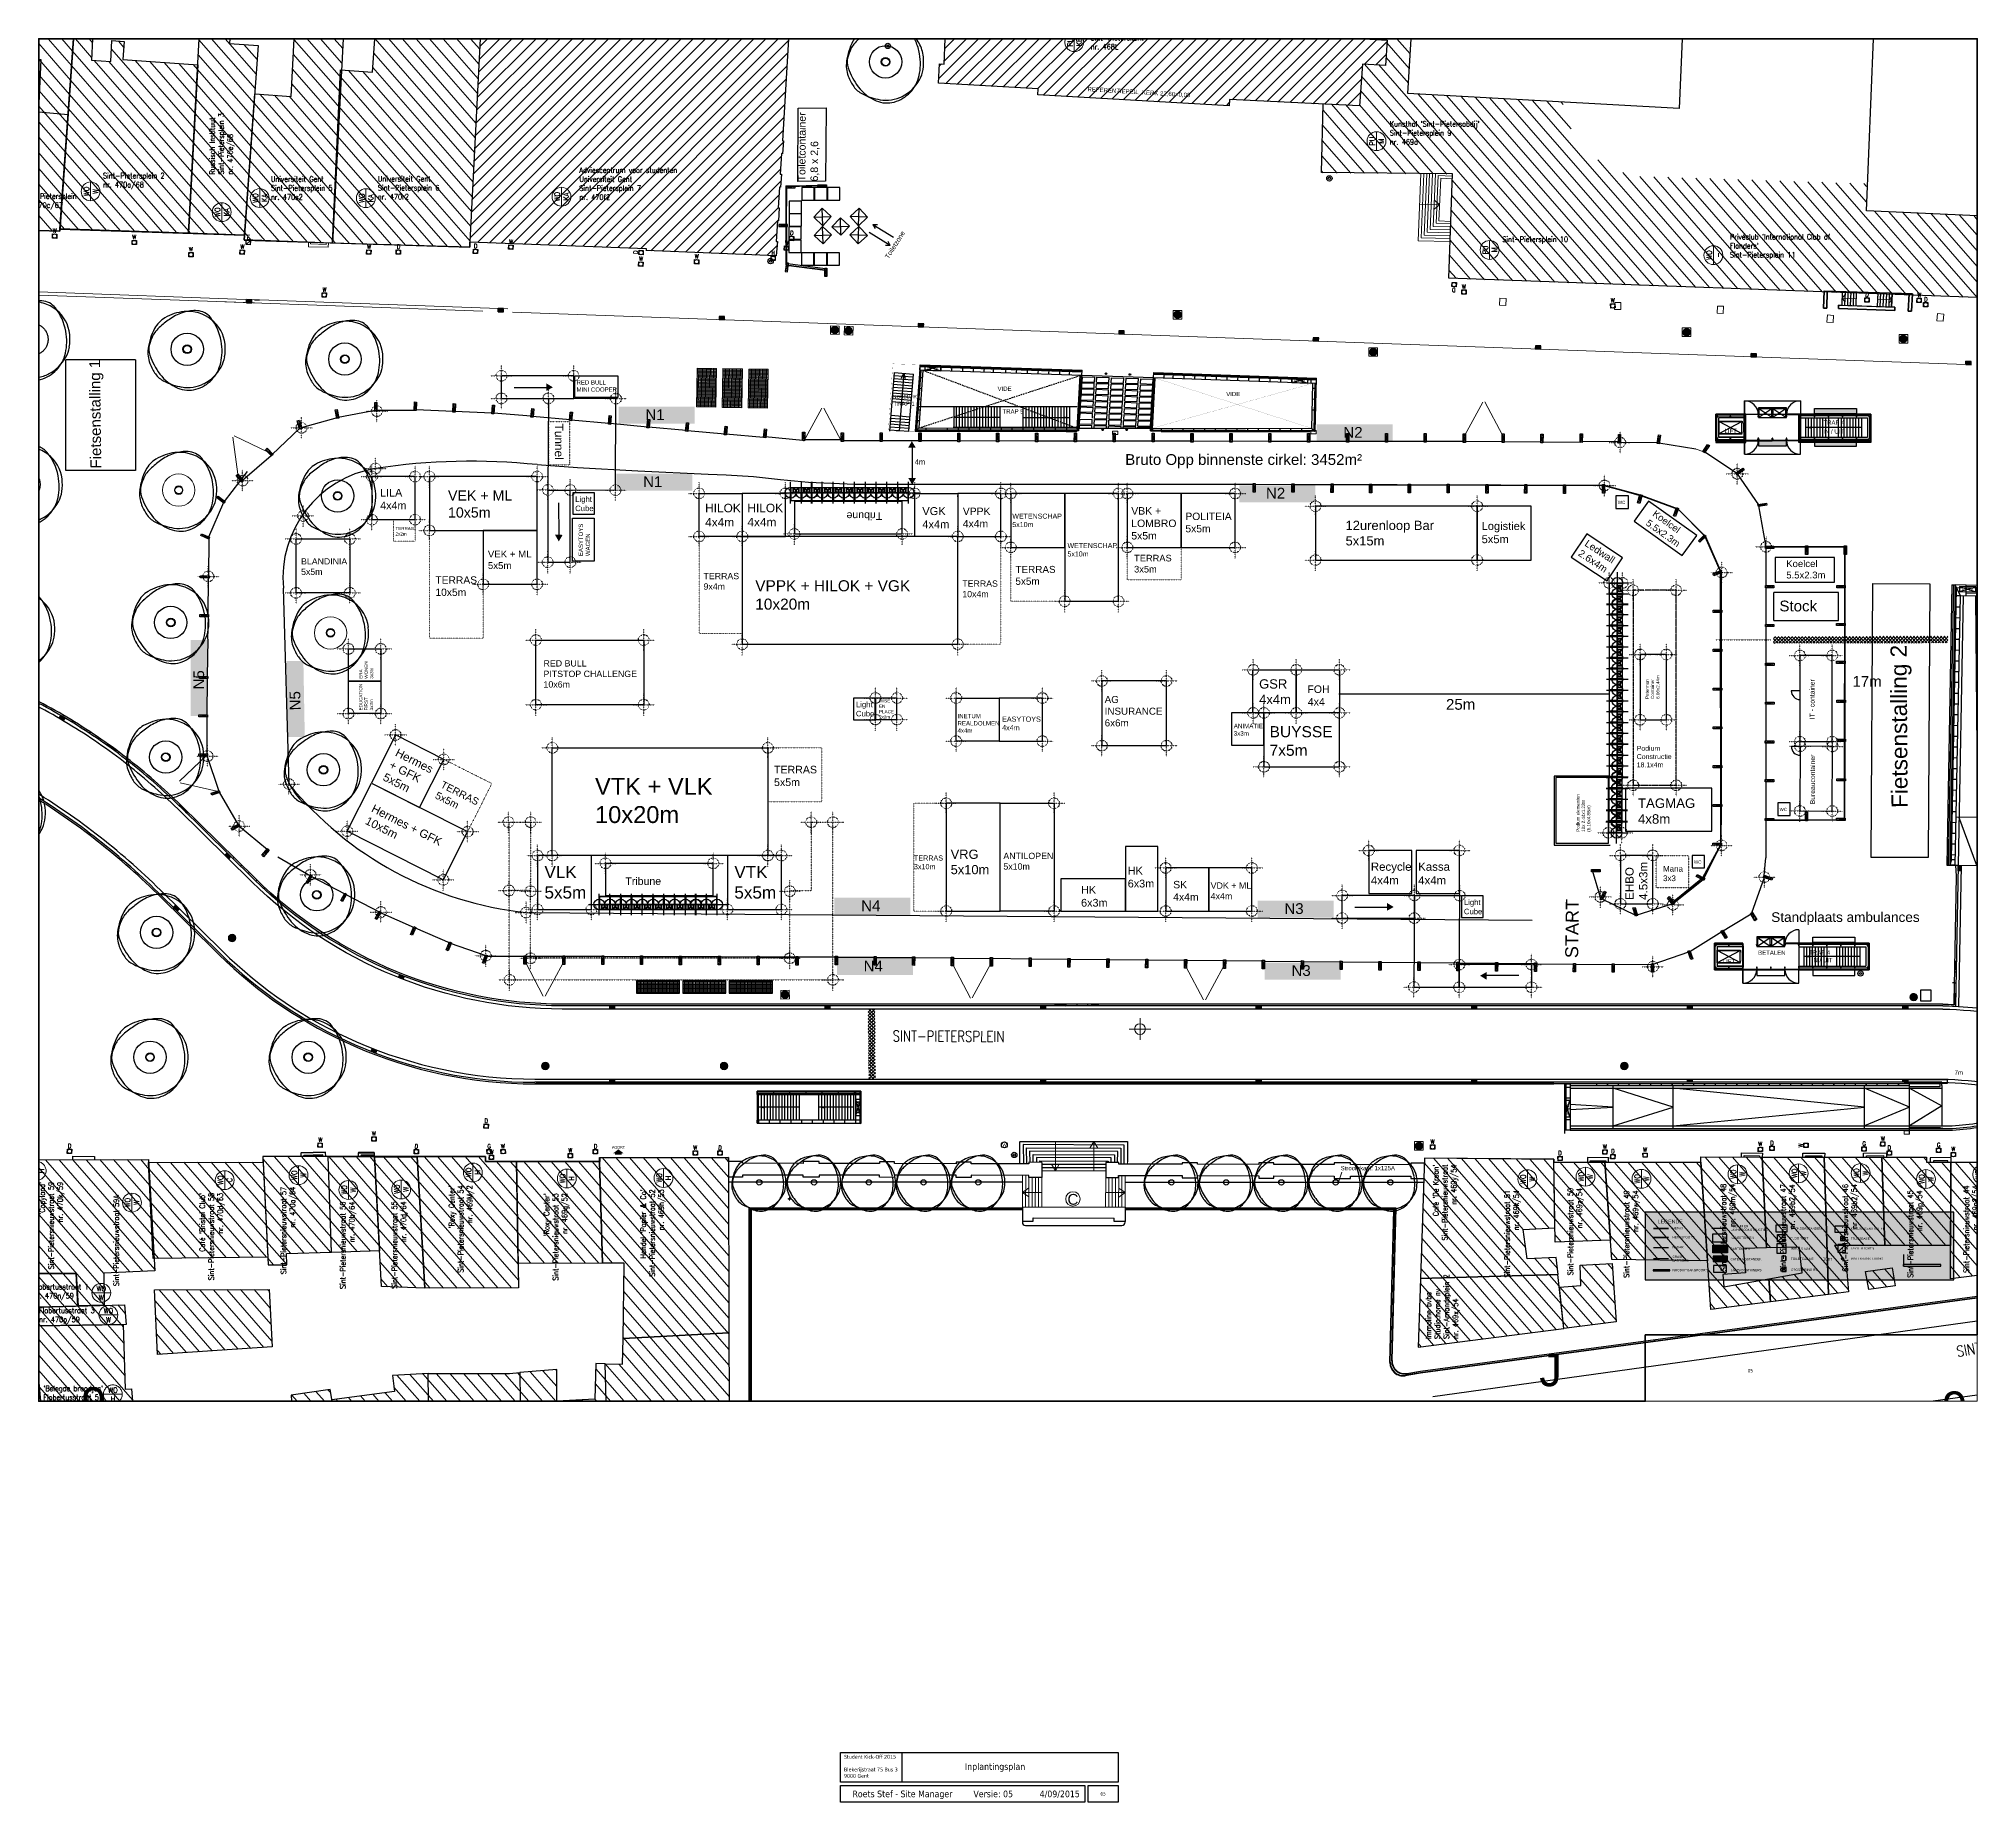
# Paper-space layout 'A0 horizontaal' of a CAD drawing. Header units: metres. Extents: x 10 to 1178, y -232 to 831.
# The model-space entities are those that its viewports show. They can reach past a viewport. Long polylines and large blocks are cut down to what shows.
import ezdxf
from ezdxf.enums import TextEntityAlignment as Align

# ---------------------------------------------------------------- set-up
doc = ezdxf.new("R2010")
doc.units = ezdxf.units.M
doc.header["$PDMODE"] = 34
doc.header["$PDSIZE"] = -2.5
for name, pattern in [('A1', [2, 1, 1]), ('BATTING', [0.4001, 0.0001, -0.1, -0.2, -0.1]), ('DASHDOT2', [0.5, 0.25, -0.125, 0, -0.125]), ('DASHED2', [9.525, 6.35, -3.175]), ('HIDDEN', [9.525, 6.35, -3.175])]:
    doc.linetypes.add(name, pattern=pattern)
doc.layers.add('0-_DRAW', color=6, linetype='Continuous', plot=False)
for name, color, linetype in [('0-dekseldrivers', 7, 'Continuous'), ('0-dekselelectriciteit', 7, 'Continuous'), ('0-dekselgas', 7, 'Continuous'), ('0-dekselwater', 7, 'Continuous'), ('2-riolering-straatkolk', 7, 'Continuous'), ('2-TEKST', 7, 'Continuous'), ('2-TOEGANGEN1', 7, 'Continuous'), ('2-voetpad+goten nieuw', 2, 'Continuous'), ('2_MET_HERRAS_BACHE', 3, 'Continuous'), ('A-01-_Layout', 7, 'Continuous'), ('A03-_aanzicht parkeergangen', 7, 'Continuous'), ('Bureau-units', 30, 'Continuous'), ('Catering', 82, 'Continuous'), ('Crash Barriers', 44, 'Continuous'), ('Foodtrucks', 160, 'Continuous'), ('Kadertenten', 12, 'Continuous'), ('Koelcel', 162, 'Continuous'), ('legende', 7, 'Continuous'), ('MB-smartpoints 2D', 2, 'Continuous'), ('Nooduitgangen', 1, 'Continuous'), ('OA-bomengroep', 7, 'Continuous'), ('OA-handgreep', 3, 'Continuous'), ('OA-lifthuis-trappen', 7, 'Continuous'), ('OA-lijnafwatering', 7, 'Continuous'), ('OA-meubilair', 2, 'Continuous'), ('OA-meubilair-paaltjes', 1, 'Continuous'), ('OA-St Amandsplein', 1, 'Continuous'), ('OA-TEKST-straatnamen', 7, 'Continuous'), ('OA-vide', 7, 'Continuous'), ('OA-vuilbakken', 7, 'Continuous'), ('Parkeertoegangen', 3, 'Continuous'), ('Podium en layher', 234, 'Continuous'), ('Red Bull', 150, 'Continuous'), ('Sanitair', 132, 'Continuous'), ('Sponsorstands', 180, 'Continuous'), ('Tekst', 7, 'Continuous'), ('Tenten', 20, 'Continuous'), ('Tribunes', 179, 'Continuous'), ('Truss', 196, 'Continuous'), ('UITZETTEN', 54, 'Continuous'), ('VM - 16A', 6, 'Continuous'), ('VM-kleurvlakken', 151, 'Continuous'), ('VM-licht grijs', 151, 'Continuous'), ('VUILBAK', 3, 'Continuous'), ('Zwart', 250, 'Continuous')]:
    doc.layers.add(name, color=color, linetype=linetype)
for name, color, linetype, lineweight in [('0-WEG-TRAPPEN', 7, 'Continuous', 18), ('Afmetingen', 252, 'Continuous', 13), ('Heras', 204, 'Continuous', 35), ('Lichtgrijs', 254, 'Continuous', 9), ('MB-outline 2D', 7, 'Continuous', 5), ('Nadar', 200, 'Continuous', 30), ('OA-nieuw voorstel', 3, 'Continuous', 5), ('TM-Tekenkader', 7, 'Continuous', 35), ('TM-Tempvaria', 7, 'Continuous', 35), ('TM-Titelhoek', 7, 'Continuous', 35), ('Toiletcontainer', 110, 'Continuous', 70), ('Video', 112, 'Continuous', 9)]:
    doc.layers.add(name, color=color, linetype=linetype, lineweight=lineweight)
doc.layers.add('Elektriciteit', color=7, linetype='Continuous', lineweight=9, true_color=0x2d8410)
doc.layers.add('Plooitenten', color=7, linetype='Continuous', true_color=0xb53f7d)
doc.styles.add('AQUAFIN', font='simplex.shx', dxfattribs={"width": 0.8})
doc.styles.add('DIM', font='arial.ttf')
doc.styles.add('Hout varia', font='tahoma.ttf', dxfattribs={"height": 4})
doc.styles.add('Hout varia 2', font='tahoma.ttf', dxfattribs={"height": 2})
doc.styles.add('Hout varia 4', font='tahoma.ttf', dxfattribs={"height": 4})
doc.styles.get("Standard").update_dxf_attribs({"font": 'arial.ttf'})
picture_1 = doc.add_image_def('image3.png', size_in_pixel=(933, 1433))
pattern_1 = [(90.0101, (1513.56055, 374.45062), (-0.127, -2.24e-05), []), (180.0101, (1513.56055, 374.45062), (2.24e-05, -0.127), [])]
pattern_2 = [(131.11, (1513.5605, 374.4506), (-0.71766, -0.626275), [])]

# ---------------------------------------------------------------- blocks, each defined once
blk = doc.blocks.new('Titelhoek 2012bib')
at = {"layer": 'TM-Titelhoek'}
h = blk.add_hatch(color=1, dxfattribs=at)
h.dxf.hatch_style = 1
h.paths.add_polyline_path([(103, -39), (104, -39), (104, -31), (103, -31)])
h = blk.add_hatch(color=1, dxfattribs=at)
h.dxf.hatch_style = 1
h.paths.add_polyline_path([(146, -39), (147, -39), (147, -31), (146, -31)])
h = blk.add_hatch(color=1, dxfattribs=at)
h.dxf.hatch_style = 1
h.paths.add_polyline_path([(182, -11), (182, -11), (182, -27), (182, -27)])
for points in [[(10, -10), (30, -10), (30, -40), (10, -40)], [(32, -10), (93, -10), (93, -28), (32, -28)], [(32, -40), (32, -30), (180, -30), (180, -40)], [(70, -10), (70, -28), (200, -28), (200, -10)], [(200, -30), (182, -30), (182, -40), (200, -40)]]:
    blk.add_lwpolyline(points, close=True, dxfattribs=at)
at = {"layer": 'TM-Titelhoek', "color": 1}
for points in [[(103, -31), (104, -31), (104, -39), (103, -39)], [(146, -31), (147, -31), (147, -39), (146, -39)], [(182, -11), (182, -11), (182, -27), (182, -27)]]:
    blk.add_lwpolyline(points, close=True, dxfattribs=at)
at = {"insert": (33, -12), "char_height": 2, "attachment_point": 1}
blk.add_mtext_dynamic_manual_height_columns('Student Kick-Off 2015^J^JBlekerijstraat 75 Bus 3^J9000 Gent', width=34.99, gutter_width=1.5, heights=[0], dxfattribs=at)
image = blk.add_image(picture_1, insert=(10, -40), size_in_units=(19.5, 30))
image.dxf.flags = 7
blk = doc.blocks.new('Titelhoek goede')
for points in [[(10, -10), (68, -10), (68, -28), (10, -28)], [(180, -40), (10, -40), (10, -30), (180, -30)], [(70, -10), (200, -10), (200, -28), (70, -28)], [(182, -30), (200, -30), (200, -40), (182, -40)]]:
    blk.add_lwpolyline(points, close=True)
blk.add_point((126, -19))
at = {"layer": 'TM-Titelhoek'}
blk.add_blockref('Titelhoek 2012bib', (0, 0), dxfattribs=at)
at = {"insert": (25, -33), "char_height": 4, "attachment_point": 1, "style": 'Hout varia 4'}
blk.add_mtext_dynamic_manual_height_columns('Roets Stef - Site manager', width=79.3, gutter_width=20, heights=[0], dxfattribs=at)
at = {"style": 'Hout varia 4', "flags": 4}
blk.add_attdef('TITEL_VAN_DE_TEKENING', text='', height=4, dxfattribs=at).set_placement((126, -19), align=Align.MIDDLE)
for tag, height, style, flags, p in [('VERSIE', 4, 'Hout varia 4', 4, (126, -37)), ('DATUM', 4, 'Hout varia 4', 4, (163, -37)), ('SCHAAL_1/XX', 2, 'Hout varia 2', 4, (191, -22)), ('IDENTIFICATIE', 2, 'Hout varia 2', 4, (191, -34)), ('SCHAAL', 2, 'Hout varia 2', 6, (191, -18)), ('NUMMER', 2, 'Hout varia 2', 4, (191, -38))]:
    blk.add_attdef(tag, text='', height=height, dxfattribs=dict(style=style, flags=flags)).set_placement(p, align=Align.CENTER)
at = {"style": 'Hout varia 2', "flags": 6}
blk.add_attdef('/', (183, -38), '', height=2, dxfattribs=at)
blk = doc.blocks.new('c3a9gnep')
at = {"color": 0, "linetype": 'ByBlock'}
blk.add_line((0.0015, -0.1188), (0.0015, -0.1187), dxfattribs=at)
blk.add_circle((0.0024, -0.0051), 0.0117, dxfattribs=at)
for centre, radius, start, end in [((-0.0246, 0.0198), 0.0836, 119.94747, 152.28452), ((-0.0068, -0.021), 0.1135, 130.30051, 141.24542), ((0.1756, -0.236), 0.3955, 124.44579, 130.30315), ((0.0074, -0.0359), 0.1479, 95.77431, 119.94779), ((0.0327, -0.0276), 0.1428, 106.36887, 124.44775), ((0.0261, -0.0052), 0.1194, 86.58911, 106.36827), ((0.0044, -0.0062), 0.118, 51.53933, 95.77345), ((0.0298, 0.0566), 0.0575, 38.20985, 86.58549), ((-0.0526, -0.0082), 0.1624, 9.98315, 38.20995), ((0.0083, -0.0013), 0.1118, 6.02226, 51.53932), ((0.0662, -0.0279), 0.1863, 152.28514, 172.40039), ((-0.0626, -0.0057), 0.0538, 163.77968, 199.38278), ((0.0583, -0.0409), 0.1798, 154.99236, 163.77852), ((-0.0379, 0.004), 0.0737, 141.24437, 154.99062), ((-0.0709, -0.0115), 0.181, 358.88831, 9.98335), ((-0.0233, -0.0046), 0.1435, 350.23007, 6.02322), ((-0.0263, -0.0156), 0.0929, 172.39963, 201.02847), ((0.0924, 0.0489), 0.2182, 199.38194, 216.84656), ((0.0407, 0.0101), 0.1647, 201.02354, 207.82164), ((-0.0043, -0.0222), 0.1132, 316.76218, 347.04987), ((-0.049, -0.0119), 0.1591, 347.04925, 358.88769), ((0.019, -0.0119), 0.1007, 331.34738, 350.23032), ((0.0067, -0.0078), 0.1262, 207.82036, 215.5805), ((-0.0368, -0.0389), 0.0728, 215.58514, 243.38008), ((0.0262, -0.0008), 0.1354, 216.84672, 247.04623), ((0.0192, 0.0727), 0.1977, 243.38438, 260.14679), ((0.0043, -0.0132), 0.1104, 260.14572, 296.88071), ((0.0013, -0.0274), 0.1055, 285.36856, 316.76312), ((-0.0023, -0.0003), 0.1249, 296.88013, 331.34799), ((0.0066, -0.0469), 0.0853, 247.04716, 285.3699)]:
    blk.add_arc(centre, radius, start, end, dxfattribs=at)
blk = doc.blocks.new('vuilbak')
at = {"layer": 'OA-vuilbakken', "ltscale": 100}
for radius in [0.025, 0.01]:
    blk.add_circle((0, 0), radius, dxfattribs=at)
blk = doc.blocks.new('A$C072E088F')
at = {"layer": '2-riolering-straatkolk', "ltscale": 2}
h = blk.add_hatch(dxfattribs=at)
h.set_pattern_fill('LINE', color=256, scale=0.002, angle=90, style=0)
h.set_pattern_definition([(90, (5.599079, -6.4654274), (-0.00635, 4e-19), [])])
h.paths.add_polyline_path([(0, -0.03), (0.05, -0.03), (0.05, 0), (0, 0)])
at = {"layer": '2-riolering-straatkolk', "color": 1}
blk.add_lwpolyline([(0, -0.03), (0.05, -0.03), (0.05, 0), (0, 0)], close=True, dxfattribs=at)
blk = doc.blocks.new('dekselwater')
at = {"layer": '0-dekselwater', "linetype": 'ByBlock'}
blk.add_lwpolyline([(-0.04, 0.04), (0.04, 0.04), (0.04, -0.04), (-0.04, -0.04)], close=True, dxfattribs=at)
blk.add_circle((0, 0), 0.04, dxfattribs=at)
at = {"layer": '0-dekselwater', "style": 'AQUAFIN', "width": 0.8}
blk.add_text('W', height=0.08, dxfattribs=at).set_placement((0, 0.1), align=Align.MIDDLE)
blk = doc.blocks.new('dekselgas')
at = {"layer": '0-dekselwater', "linetype": 'ByBlock'}
blk.add_lwpolyline([(-0.04, 0.04), (0.04, 0.04), (0.04, -0.04), (-0.04, -0.04)], close=True, dxfattribs=at)
blk.add_circle((0, 0), 0.04, dxfattribs=at)
at = {"layer": '0-dekselwater', "style": 'AQUAFIN', "width": 0.8}
blk.add_text('G', height=0.08, dxfattribs=at).set_placement((0, 0.1), align=Align.MIDDLE)
blk = doc.blocks.new('dekseldrivers')
at = {"layer": '0-dekselwater', "linetype": 'ByBlock'}
blk.add_lwpolyline([(-0.04, 0.04), (0.04, 0.04), (0.04, -0.04), (-0.04, -0.04)], close=True, dxfattribs=at)
blk.add_circle((0, 0), 0.04, dxfattribs=at)
at = {"layer": '0-dekselwater', "style": 'AQUAFIN', "width": 0.8}
blk.add_text('D', height=0.08, dxfattribs=at).set_placement((0, 0.1), align=Align.MIDDLE)
blk = doc.blocks.new('dekselelectriciteit')
at = {"layer": '0-dekselelectriciteit', "linetype": 'ByBlock'}
blk.add_line((-0.04, -0.04), (0.04, 0.04), dxfattribs=at)
blk.add_lwpolyline([(-0.04, 0.04), (0.04, 0.04), (0.04, -0.04), (-0.04, -0.04)], close=True, dxfattribs=at)
at = {"layer": '0-dekselelectriciteit', "style": 'AQUAFIN', "width": 0.8}
blk.add_text('E', height=0.08, dxfattribs=at).set_placement((0, 0.1), align=Align.MIDDLE)
blk = doc.blocks.new('dekselH')
at = {"layer": '0-dekselwater', "linetype": 'ByBlock'}
blk.add_lwpolyline([(-0.04, 0.04), (0.04, 0.04), (0.04, -0.04), (-0.04, -0.04)], close=True, dxfattribs=at)
blk.add_circle((0, 0), 0.04, dxfattribs=at)
at = {"layer": '0-dekselwater', "style": 'AQUAFIN', "width": 0.8}
blk.add_text('H', height=0.08, dxfattribs=at).set_placement((0, 0.1), align=Align.MIDDLE)
blk = doc.blocks.new('HERRAS_BACHE')
at = {"layer": '2_MET_HERRAS_BACHE'}
for p, q in [((104131782, 193256129), (104134959, 193254662)), ((104134607, 193254018), (104134942, 193254744)), ((104134789, 193253934), (104134607, 193254018)), ((104134888, 193254472), (104134779, 193254236)), ((104134779, 193254236), (104134843, 193254206)), ((104135124, 193254660), (104134789, 193253934)), ((104134843, 193254206), (104134952, 193254443)), ((104134952, 193254443), (104134888, 193254472)), ((104134942, 193254744), (104135124, 193254660))]:
    blk.add_line(p, q, dxfattribs=at)
for centre in [(104134709, 193254120), (104134800, 193254078), (104134908, 193254551), (104134959, 193254662), (104134999, 193254509), (104135050, 193254620)]:
    blk.add_circle(centre, 21, dxfattribs=at)
blk = doc.blocks.new('0971')
at = {"color": 7, "linetype": 'Continuous'}
blk.add_lwpolyline([(0, 0), (0, 0), (0, 0)], close=True, dxfattribs=at)
at = {"color": 54, "linetype": 'Continuous', "style": 'AQUAFIN', "width": 0.8}
blk.add_attdef('32', (0, 0), '', height=0.0006, rotation=90, dxfattribs=at)
blk = doc.blocks.new('B100000')
at = {"layer": 'MB-outline 2D'}
for p, q in [((60, 46), (0, 46)), ((940, 46), (1000, 46)), ((60, -12), (0, -12)), ((248, -448), (752, -448)), ((722, -75), (278, -75)), ((722, -300), (278, -300)), ((940, -12), (1000, -12))]:
    blk.add_line(p, q, dxfattribs=at)
for points in [[(0, -488), (1000, -488), (1000, 762), (0, 762)], [(940, 46), (940, 722), (60, 722), (60, 46)]]:
    blk.add_lwpolyline(points, close=True, dxfattribs=at)
for points in [[(792, -448), (940, -448), (940, -12), (60, -12), (60, -448), (208, -448)], [(208, -12), (208, -482), (248, -482), (248, -12)], [(278, -12), (278, -335), (248, -335)], [(722, -12), (722, -335), (752, -335)], [(792, -12), (792, -482), (752, -482), (752, -12)]]:
    blk.add_lwpolyline(points, dxfattribs=at)
at = {"layer": 'MB-smartpoints 2D'}
for p in [(0, 0), (1000, 0)]:
    blk.add_point(p, dxfattribs=at)

msp = doc.modelspace()

# ---------------------------------------------------------------- hatches: boundary and pattern name
at = {"layer": '2-riolering-straatkolk', "ltscale": 2}
h = msp.add_hatch(dxfattribs=at)
h.set_pattern_fill('LINE', color=256, scale=0.02, angle=59.6433, style=0)
h.set_pattern_definition([(59.64334, (1476.263246, 314.18527), (-0.054793906, 0.03209171), [])])
h.paths.add_polyline_path([(1460.47, 398.01), (1460.9, 397.76), (1461.06, 398.02), (1460.62, 398.27)])
h = msp.add_hatch(dxfattribs=at)
h.set_pattern_fill('LINE', color=256, scale=0.02, angle=45.7335, style=0)
h.set_pattern_definition([(45.73345, (1471.04319, 300.133575), (-0.045472374, 0.04432283), [])])
h.paths.add_polyline_path([(1475.87, 385.3), (1476.23, 384.95), (1476.43, 385.16), (1476.08, 385.51)])
h = msp.add_hatch(dxfattribs=at)
h.set_pattern_fill('LINE', color=256, scale=0.02, angle=180, style=0)
h.set_pattern_definition([(179.99998, (1701.336296, 439.84372), (-2e-08, -0.0635), [])])
h.paths.add_polyline_path([(1636.98, 383.85), (1636.98, 384.35), (1636.68, 384.35), (1636.68, 383.85)])
h = msp.add_hatch(dxfattribs=at)
h.set_pattern_fill('LINE', color=256, scale=0.02, angle=45.7335, style=0)
h.set_pattern_definition([(45.73345, (1466.26877, 295.286454), (-0.045472374, 0.04432283), [])])
h.paths.add_polyline_path([(1471.09, 380.45), (1471.45, 380.1), (1471.66, 380.32), (1471.3, 380.67)])
h = msp.add_hatch(dxfattribs=at)
h.set_pattern_fill('LINE', color=256, scale=0.02, angle=68.2046, style=0)
h.set_pattern_definition([(68.2046, (1520.053413, 293.4072), (-0.058960742, 0.023577126), [])])
h.paths.add_polyline_path([(1491.96, 373.95), (1492.42, 373.76), (1492.54, 374.04), (1492.07, 374.23)])
h = msp.add_hatch(dxfattribs=at)
h.set_pattern_fill('LINE', color=256, scale=0.02, angle=90, style=0)
h.set_pattern_definition([(89.99998, (1567.54685, 306.669407), (-0.0635, 2e-08), [])])
h.paths.add_polyline_path([(1511.56, 371.02), (1512.06, 371.02), (1512.06, 371.32), (1511.56, 371.32)])
h = msp.add_hatch(dxfattribs=at)
h.set_pattern_fill('LINE', color=256, scale=0.02, angle=90, style=0)
h.set_pattern_definition([(89.99998, (1587.544225, 306.6694), (-0.0635, 2e-08), [])])
h.paths.add_polyline_path([(1531.55, 371.02), (1532.05, 371.02), (1532.05, 371.32), (1531.55, 371.32)])
h = msp.add_hatch(dxfattribs=at)
h.set_pattern_fill('LINE', color=256, scale=0.02, angle=90, style=0)
h.set_pattern_definition([(89.99998, (1607.544225, 306.669394), (-0.0635, 2e-08), [])])
h.paths.add_polyline_path([(1551.55, 371.02), (1552.05, 371.02), (1552.05, 371.32), (1551.55, 371.32)])
h = msp.add_hatch(dxfattribs=at)
h.set_pattern_fill('LINE', color=256, scale=0.02, angle=90, style=0)
h.set_pattern_definition([(89.99998, (1627.544225, 306.66939), (-0.0635, 2e-08), [])])
h.paths.add_polyline_path([(1571.55, 371.02), (1572.05, 371.02), (1572.05, 371.32), (1571.55, 371.32)])
h = msp.add_hatch(dxfattribs=at)
h.set_pattern_fill('LINE', color=256, scale=0.02, angle=90, style=0)
h.set_pattern_definition([(89.99998, (1647.544225, 306.66938), (-0.0635, 2e-08), [])])
h.paths.add_polyline_path([(1591.55, 371.02), (1592.05, 371.02), (1592.05, 371.32), (1591.55, 371.32)])
h = msp.add_hatch(dxfattribs=at)
h.set_pattern_fill('LINE', color=256, scale=0.02, angle=90, style=0)
h.set_pattern_definition([(89.99998, (1667.544225, 306.669376), (-0.0635, 2e-08), [])])
h.paths.add_polyline_path([(1611.55, 371.02), (1612.05, 371.02), (1612.05, 371.32), (1611.55, 371.32)])
h = msp.add_hatch(dxfattribs=at)
h.set_pattern_fill('LINE', color=256, scale=0.02, angle=90, style=0)
h.set_pattern_definition([(89.99998, (1687.544225, 306.66937), (-0.0635, 2e-08), [])])
h.paths.add_polyline_path([(1631.55, 371.02), (1632.05, 371.02), (1632.05, 371.32), (1631.55, 371.32)])
h = msp.add_hatch(dxfattribs=at)
h.set_pattern_fill('LINE', color=256, scale=0.02, angle=68.2046, style=0)
h.set_pattern_definition([(68.2046, (1517.5105, 286.568425), (-0.058960742, 0.023577126), [])])
h.paths.add_polyline_path([(1489.42, 367.11), (1489.88, 366.93), (1489.99, 367.2), (1489.53, 367.39)])
h = msp.add_hatch(dxfattribs=at)
h.set_pattern_fill('LINE', color=256, scale=0.02, angle=90, style=0)
h.set_pattern_definition([(89.99998, (1567.546845, 299.869407), (-0.0635, 2e-08), [])])
h.paths.add_polyline_path([(1511.56, 364.22), (1512.06, 364.22), (1512.06, 364.52), (1511.56, 364.52)])
h = msp.add_hatch(dxfattribs=at)
h.set_pattern_fill('LINE', color=256, scale=0.02, angle=90, style=0)
h.set_pattern_definition([(89.99998, (1607.544223, 299.869394), (-0.0635, 2e-08), [])])
h.paths.add_polyline_path([(1551.55, 364.22), (1552.05, 364.22), (1552.05, 364.52), (1551.55, 364.52)])
h = msp.add_hatch(dxfattribs=at)
h.set_pattern_fill('LINE', color=256, scale=0.02, angle=90, style=0)
h.set_pattern_definition([(89.99998, (1627.544223, 299.86939), (-0.0635, 2e-08), [])])
h.paths.add_polyline_path([(1571.55, 364.22), (1572.05, 364.22), (1572.05, 364.52), (1571.55, 364.52)])
h = msp.add_hatch(dxfattribs=at)
h.set_pattern_fill('LINE', color=256, scale=0.02, angle=90, style=0)
h.set_pattern_definition([(89.99998, (1647.544223, 299.86938), (-0.0635, 2e-08), [])])
h.paths.add_polyline_path([(1591.55, 364.22), (1592.05, 364.22), (1592.05, 364.52), (1591.55, 364.52)])
h = msp.add_hatch(dxfattribs=at)
h.set_pattern_fill('LINE', color=256, scale=0.02, angle=90, style=0)
h.set_pattern_definition([(89.99998, (1667.544223, 299.869376), (-0.0635, 2e-08), [])])
h.paths.add_polyline_path([(1611.55, 364.22), (1612.05, 364.22), (1612.05, 364.52), (1611.55, 364.52)])
h = msp.add_hatch(dxfattribs=at)
h.set_pattern_fill('LINE', color=256, scale=0.02, angle=90, style=0)
h.set_pattern_definition([(89.99998, (1687.544223, 299.86937), (-0.0635, 2e-08), [])])
h.paths.add_polyline_path([(1631.55, 364.22), (1632.05, 364.22), (1632.05, 364.52), (1631.55, 364.52)])
at = {"layer": 'Catering'}
for points in [[(1519.47, 426.91), (1512.42, 426.91), (1512.42, 425.33), (1519.47, 425.33)], [(1584.22, 425.27), (1577.17, 425.27), (1577.17, 423.69), (1584.22, 423.69)], [(1519.26, 420.7), (1512.21, 420.7), (1512.21, 419.12), (1519.26, 419.12)], [(1577.05, 419.63), (1570, 419.63), (1570, 418.05), (1577.05, 418.05)], [(1472.71, 405.25), (1472.71, 398.2), (1474.29, 398.2), (1474.29, 405.25)], [(1481.58, 403.3), (1481.71, 396.25), (1483.29, 396.28), (1483.16, 403.33)], [(1539.49, 381.34), (1532.44, 381.34), (1532.44, 379.75), (1539.49, 379.75)], [(1578.76, 381.08), (1571.71, 381.08), (1571.71, 379.49), (1578.76, 379.49)], [(1539.72, 375.75), (1532.66, 375.75), (1532.66, 374.17), (1539.72, 374.17)], [(1579.42, 375.32), (1572.37, 375.32), (1572.37, 373.74), (1579.42, 373.74)]]:
    msp.add_hatch(color=256, dxfattribs=at).paths.add_polyline_path(points)
at = {"layer": 'Lichtgrijs', "linetype": 'Continuous'}
h = msp.add_hatch(dxfattribs=at)
h.set_pattern_fill('ANSI31', color=256, scale=0.25, style=0)
h.set_pattern_definition([(45, (1590.8771, 213.1383), (-0.561266, 0.561266), [])])
h.paths.add_polyline_path([(1547.46, 501.04), (1547.32, 501.05), (1547.25, 499.58), (1545.08, 499.7), (1544.93, 497.45), (1544.9, 497.45), (1544.77, 495.06), (1544.8, 495.06), (1544.63, 492.88), (1544.44, 492.89), (1543.93, 483.67), (1543.33, 483.7), (1542.37, 466.75), (1542.9, 466.71), (1542.63, 458.71), (1542.17, 458.73), (1542.08, 456.93), (1551.33, 456.4), (1551.3, 455.85), (1569.06, 454.84), (1569.08, 455.41), (1581.15, 454.82), (1581.42, 458.71), (1583.57, 458.58), (1583.71, 460.92), (1581.56, 461.05), (1581.63, 462.23), (1582.44, 462.19), (1583.45, 479.09), (1582.63, 479.14), (1582.8, 481.96), (1584.96, 481.83), (1585.1, 484.17), (1582.98, 484.3), (1583.19, 488.59), (1581.2, 488.71), (1583.88, 533.88), (1579.94, 534.15), (1580.53, 543.58), (1570.61, 545.02), (1570.63, 545.04), (1570.47, 545.19), (1570.83, 545.42), (1570.18, 546.4), (1568.52, 545.33), (1566.4, 547.07), (1566.6, 548.99), (1564.6, 549.04), (1564.55, 547.19), (1562.23, 545.73), (1560.72, 547.01), (1559.95, 546.13), (1560.28, 545.85), (1560.1, 545.73), (1560.12, 545.7), (1550.09, 545.55), (1549.34, 534.28), (1549.25, 532.93), (1549.28, 532.93), (1547.54, 504.51), (1547.51, 504.51), (1547.41, 502.99), (1547.44, 502.99), (1547.36, 501.52), (1547.5, 501.52)])
at = {"layer": 'Lichtgrijs'}
h = msp.add_hatch(dxfattribs=at)
h.set_pattern_fill('ANSI31', color=256, scale=0.3, angle=86.11, style=0)
h.set_pattern_definition(pattern_2)
h.paths.add_polyline_path([(1485.86, 442.09), (1486.62, 458.16), (1489.58, 457.94), (1490.22, 466.84), (1499.83, 466.35), (1500.14, 472.46), (1490.93, 473.03), (1491.38, 482.86), (1500.64, 482.38), (1498.62, 442.2), (1498.61, 441.72)])
at = {"layer": 'Lichtgrijs', "linetype": 'Continuous'}
h = msp.add_hatch(dxfattribs=at)
h.set_pattern_fill('ANSI31', color=256, scale=0.25, style=0)
h.set_pattern_definition([(45, (1513.56055, 374.4506), (-0.561266, 0.561266), [])])
h.paths.add_polyline_path([(1528.7, 469.84), (1528.8, 469.84), (1528.86, 471.02), (1528.76, 471.03), (1528.86, 472.95), (1528.96, 472.95), (1529.04, 474.15), (1528.94, 474.15), (1529.04, 476.09), (1529.14, 476.09), (1529.21, 477.28), (1529.11, 477.28), (1529.2, 479.21), (1529.3, 479.2), (1529.39, 480.35), (1517.03, 481.22), (1516.84, 477.89), (1500.45, 478.72), (1498.62, 442.2), (1514.97, 441.59), (1514.96, 441.4), (1527.02, 440.91), (1527.14, 442.24), (1527.04, 442.24), (1527.14, 444.16), (1527.24, 444.15), (1527.31, 445.36), (1527.21, 445.37), (1527.33, 447.28), (1527.43, 447.27), (1527.51, 448.49), (1527.41, 448.49), (1527.52, 450.4), (1527.62, 450.39), (1527.71, 451.58), (1527.61, 451.59)])
h.paths.add_polyline_path([(1507.64, 469.52), (1507.77, 469.59), (1507.77, 469.44)], flags=16)
at = {"layer": 'Lichtgrijs'}
h = msp.add_hatch(dxfattribs=at)
h.set_pattern_fill('ANSI31', color=256, scale=0.3, angle=86.11, style=0)
h.set_pattern_definition(pattern_2)
h.paths.add_polyline_path([(1460.56, 443.41), (1462.46, 469.76), (1464.12, 469.64), (1464, 467.16), (1466.74, 466.96), (1466.52, 462.76), (1463.71, 462.97), (1463.5, 459.07), (1465.31, 458.94), (1465.4, 460.88), (1466.54, 460.79), (1466.42, 459.12), (1473.36, 458.63), (1472.49, 443.03)])
h = msp.add_hatch(dxfattribs=at)
h.set_pattern_fill('ANSI31', color=256, scale=0.3, angle=86.11, style=0)
h.set_pattern_definition(pattern_2)
h.paths.add_polyline_path([(1454.99, 443.4), (1456.01, 461.71), (1460.79, 461.73), (1460.98, 465.66), (1462.15, 465.55), (1460.55, 443.2)])
h = msp.add_hatch(dxfattribs=at)
h.set_pattern_fill('ANSI31', color=256, scale=0.3, angle=86.11, style=0)
h.set_pattern_definition(pattern_2)
h.paths.add_polyline_path([(1477.68, 442.39), (1478.66, 455.95), (1482.03, 455.71), (1482.53, 465.23), (1487.06, 464.91), (1485.86, 442.09)])
h = msp.add_hatch(dxfattribs=at)
h.set_pattern_fill('ANSI31', color=256, scale=0.3, angle=86.11, style=0)
h.set_pattern_definition(pattern_2)
edge = h.paths.add_edge_path()
edge.add_line((1586.16, 464.78), (1585.63, 455.96))
edge.add_line((1585.63, 455.96), (1600.06, 455.17))
edge.add_line((1600.06, 455.17), (1600.06, 454.51))
edge.add_arc((1608.29, 456.72), 8.52, 195.0182, 262.3902)
edge.add_line((1607.16, 448.28), (1628.21, 447.61))
edge.add_line((1628.21, 447.61), (1628.21, 445.08))
edge.add_line((1628.21, 445.08), (1673.97, 443.05))
edge.add_line((1673.97, 443.05), (1673.61, 443.12))
edge.add_line((1673.61, 443.12), (1673.97, 443.05))
edge.add_line((1673.97, 443.05), (1674.17, 445.63))
edge.add_line((1674.17, 445.63), (1687.04, 445.08))
edge.add_line((1687.04, 445.08), (1686.86, 443.08))
edge.add_line((1686.86, 443.08), (1683.22, 443.25))
edge.add_line((1683.22, 443.25), (1682.1, 435.26))
edge.add_line((1682.1, 435.26), (1661.07, 436.17))
edge.add_line((1661.07, 436.17), (1661.06, 436.06))
edge.add_line((1661.06, 436.06), (1660.89, 436.07))
edge.add_line((1660.89, 436.07), (1660.89, 435.99))
edge.add_line((1660.89, 435.99), (1660.18, 436.03))
edge.add_line((1660.18, 436.03), (1660.16, 436.09))
edge.add_line((1660.16, 436.09), (1660.13, 436.09))
edge.add_line((1660.13, 436.09), (1659.93, 436.38))
edge.add_line((1659.93, 436.38), (1656.72, 436.53))
edge.add_line((1656.72, 436.53), (1656.43, 436.28))
edge.add_line((1656.43, 436.28), (1656.38, 436.28))
edge.add_line((1656.38, 436.28), (1656.37, 436.23))
edge.add_line((1656.37, 436.23), (1655.65, 436.26))
edge.add_line((1655.65, 436.26), (1655.65, 436.32))
edge.add_line((1655.65, 436.32), (1655.48, 436.32))
edge.add_line((1655.48, 436.32), (1655.48, 436.41))
edge.add_line((1655.48, 436.41), (1589.43, 438.82))
edge.add_line((1589.43, 438.82), (1589.77, 448.49))
edge.add_line((1589.77, 448.49), (1577.63, 448.61))
edge.add_line((1577.63, 448.61), (1577.79, 455))
edge.add_line((1577.79, 455), (1581.14, 454.91))
edge.add_line((1581.14, 454.91), (1581.42, 458.72))
edge.add_line((1581.42, 458.72), (1583.58, 458.59))
edge.add_line((1583.58, 458.59), (1583.72, 460.93))
edge.add_line((1583.72, 460.93), (1581.56, 461.06))
edge.add_line((1581.56, 461.06), (1581.63, 462.25))
edge.add_line((1581.63, 462.25), (1582.45, 462.2))
edge.add_line((1582.45, 462.2), (1582.6, 464.78))
edge.add_line((1582.6, 464.78), (1586.16, 464.78))
h = msp.add_hatch(dxfattribs=at)
h.set_pattern_fill('ANSI31', color=256, scale=0.3, angle=86.11, style=0)
h.set_pattern_definition(pattern_2)
h.paths.add_polyline_path([(1472.49, 443.03), (1473.62, 463.29), (1475.42, 463.19), (1475.35, 461.58), (1476.35, 461.51), (1476.31, 460.62), (1478.96, 460.43), (1477.69, 442.83)])
h = msp.add_hatch(dxfattribs=at)
h.set_pattern_fill('ANGLE', color=256, scale=0.01, style=0)
h.set_pattern_definition([(0.008657, (1342.52679, 434.423045), (-1.0553e-05, 0.06985), [0.0508, -0.01905]), (90.008657, (1342.52679, 434.423045), (-0.06985, -1.0553e-05), [0.0508, -0.01905])])
h.paths.add_polyline_path([(1563.92, 435.45, 1), (1564.62, 435.45, 1)])
h = msp.add_hatch(dxfattribs=at)
h.set_pattern_fill('ANGLE', color=256, scale=0.01, angle=-2.0101, style=0)
h.set_pattern_definition([(357.998517, (1310.82736, 440.76892), (0.002439537, 0.069807386), [0.0508, -0.01905]), (87.998517, (1310.82736, 440.76892), (-0.069807386, 0.002439537), [0.0508, -0.01905])])
h.paths.add_polyline_path([(1532.12, 434.03, 1), (1532.82, 434, 1)])
h = msp.add_hatch(dxfattribs=at)
h.set_pattern_fill('ANGLE', color=256, scale=0.01, angle=-2.0101, style=0)
h.set_pattern_definition([(357.998517, (1312.10087, 440.72422), (0.002439537, 0.069807386), [0.0508, -0.01905]), (87.998517, (1312.10087, 440.72422), (-0.069807386, 0.002439537), [0.0508, -0.01905])])
h.paths.add_polyline_path([(1533.39, 433.98, 1), (1534.09, 433.96, 1)])
h = msp.add_hatch(dxfattribs=at)
h.set_pattern_fill('ANGLE', color=256, scale=0.01, style=0)
h.set_pattern_definition([(0.008657, (1389.75616, 432.79248), (-1.0553e-05, 0.06985), [0.0508, -0.01905]), (90.008657, (1389.75616, 432.79248), (-0.06985, -1.0553e-05), [0.0508, -0.01905])])
h.paths.add_polyline_path([(1611.15, 433.82, 1), (1611.85, 433.82, 1)])
h = msp.add_hatch(dxfattribs=at)
h.set_pattern_fill('ANGLE', color=256, scale=0.01, style=0)
h.set_pattern_definition([(0.008657, (1409.87874, 432.18364), (-1.0553e-05, 0.06985), [0.0508, -0.01905]), (90.008657, (1409.87874, 432.18364), (-0.06985, -1.0553e-05), [0.0508, -0.01905])])
h.paths.add_polyline_path([(1631.27, 433.21, 1), (1631.97, 433.21, 1)])
h = msp.add_hatch(dxfattribs=at)
h.set_pattern_fill('ANGLE', color=256, scale=0.01, style=0)
h.set_pattern_definition([(0.008657, (1360.68271, 430.96244), (-1.0553e-05, 0.06985), [0.0508, -0.01905]), (90.008657, (1360.68271, 430.96244), (-0.06985, -1.0553e-05), [0.0508, -0.01905])])
h.paths.add_polyline_path([(1582.08, 431.99, 1), (1582.78, 431.99, 1)])
at = {"layer": 'Lichtgrijs', "linetype": 'Continuous'}
h = msp.add_hatch(dxfattribs=at)
h.set_pattern_fill('NET', color=256, scale=0.04, angle=91.125, style=0)
h.set_pattern_definition([(91.12503, (1514.46811, 378.76702), (-0.12697552, -0.00249355), []), (181.12503, (1514.46811, 378.76702), (0.00249355, -0.12697552), [])])
h.paths.add_polyline_path([(1519.63, 426.89), (1521.43, 426.86), (1521.49, 430.46), (1519.69, 430.49)])
h = msp.add_hatch(dxfattribs=at)
h.set_pattern_fill('NET', color=256, scale=0.04, angle=91.125, style=0)
h.set_pattern_definition([(91.12503, (1516.86783, 378.72992), (-0.12697552, -0.00249355), []), (181.12503, (1516.86783, 378.72992), (0.00249355, -0.12697552), [])])
h.paths.add_polyline_path([(1522.03, 426.85), (1523.83, 426.82), (1523.89, 430.42), (1522.09, 430.45)])
h = msp.add_hatch(dxfattribs=at)
h.set_pattern_fill('NET', color=256, scale=0.04, angle=91.125, style=0)
h.set_pattern_definition([(91.12503, (1519.26754, 378.69282), (-0.12697552, -0.00249355), []), (181.12503, (1519.26754, 378.69282), (0.00249355, -0.12697552), [])])
h.paths.add_polyline_path([(1524.43, 426.81), (1526.23, 426.79), (1526.29, 430.38), (1524.49, 430.41)])
at = {"layer": 'Lichtgrijs'}
h = msp.add_hatch(dxfattribs=at)
h.set_pattern_fill('ANGLE', color=256, scale=0.01, style=0)
h.set_pattern_definition([(0.008657, (1254.803195, 376.58136), (-1.0553e-05, 0.06985), [0.0508, -0.01905]), (90.008657, (1254.803195, 376.58136), (-0.06985, -1.0553e-05), [0.0508, -0.01905])])
h.paths.add_polyline_path([(1476.2, 377.61, 1), (1476.9, 377.61, 1)])
at = {"layer": 'Lichtgrijs', "linetype": 'Continuous'}
h = msp.add_hatch(dxfattribs=at)
h.set_pattern_fill('NET', color=256, scale=0.04, angle=90.0101, style=0)
h.set_pattern_definition(pattern_1)
h.paths.add_polyline_path([(1514.06, 372.48), (1518.06, 372.48), (1518.06, 373.68), (1514.06, 373.68)])
h = msp.add_hatch(dxfattribs=at)
h.set_pattern_fill('NET', color=256, scale=0.04, angle=90.0101, style=0)
h.set_pattern_definition(pattern_1)
h.paths.add_polyline_path([(1518.37, 372.48), (1522.37, 372.48), (1522.37, 373.68), (1518.37, 373.68)])
h = msp.add_hatch(dxfattribs=at)
h.set_pattern_fill('NET', color=256, scale=0.04, angle=90.0101, style=0)
h.set_pattern_definition(pattern_1)
h.paths.add_polyline_path([(1522.68, 372.48), (1526.68, 372.48), (1526.68, 373.68), (1522.68, 373.68)])
at = {"layer": 'Lichtgrijs'}
h = msp.add_hatch(dxfattribs=at)
h.set_pattern_fill('ANGLE', color=256, scale=0.01, style=0)
h.set_pattern_definition([(0.008657, (1306.11142, 371.32886), (-1.0553e-05, 0.06985), [0.0508, -0.01905]), (90.008657, (1306.11142, 371.32886), (-0.06985, -1.0553e-05), [0.0508, -0.01905])])
h.paths.add_polyline_path([(1527.5, 372.36, 1), (1528.2, 372.36, 1)])
h = msp.add_hatch(dxfattribs=at)
h.set_pattern_fill('ANGLE', color=256, scale=0.01, style=0)
h.set_pattern_definition([(0.008657, (1410.84201, 371.094135), (-1.0553e-05, 0.06985), [0.0508, -0.01905]), (90.008657, (1410.84201, 371.094135), (-0.06985, -1.0553e-05), [0.0508, -0.01905])])
h.paths.add_polyline_path([(1632.23, 372.12, 1), (1632.93, 372.12, 1)])
h = msp.add_hatch(dxfattribs=at)
h.set_pattern_fill('ANGLE', color=256, scale=0.01, style=0)
h.set_pattern_definition([(0.008657, (1283.86728, 364.71056), (-1.0553e-05, 0.06985), [0.0508, -0.01905]), (90.008657, (1283.86728, 364.71056), (-0.06985, -1.0553e-05), [0.0508, -0.01905])])
h.paths.add_polyline_path([(1505.26, 365.74, 1), (1505.96, 365.74, 1)])
h = msp.add_hatch(dxfattribs=at)
h.set_pattern_fill('ANGLE', color=256, scale=0.01, style=0)
h.set_pattern_definition([(0.008657, (1300.45541, 364.71051), (-1.0553e-05, 0.06985), [0.0508, -0.01905]), (90.008657, (1300.45541, 364.71051), (-0.06985, -1.0553e-05), [0.0508, -0.01905])])
h.paths.add_polyline_path([(1521.85, 365.74, 1), (1522.55, 365.74, 1)])
h = msp.add_hatch(dxfattribs=at)
h.set_pattern_fill('ANGLE', color=256, scale=0.01, style=0)
h.set_pattern_definition([(0.008657, (1383.9769, 364.71051), (-1.0553e-05, 0.06985), [0.0508, -0.01905]), (90.008657, (1383.9769, 364.71051), (-0.06985, -1.0553e-05), [0.0508, -0.01905])])
h.paths.add_polyline_path([(1605.37, 365.74, 1), (1606.07, 365.74, 1)])
h = msp.add_hatch(dxfattribs=at)
h.set_pattern_fill('ANGLE', color=256, scale=0.01, style=0)
h.set_pattern_definition([(0.008657, (1364.92958, 357.29174), (-1.0553e-05, 0.06985), [0.0508, -0.01905]), (90.008657, (1364.92958, 357.29174), (-0.06985, -1.0553e-05), [0.0508, -0.01905])])
h.paths.add_polyline_path([(1586.32, 358.32, 1), (1587.02, 358.32, 1)])
h = msp.add_hatch(dxfattribs=at)
h.set_pattern_fill('ANSI31', color=256, scale=0.3, angle=86.11, style=0)
h.set_pattern_definition(pattern_2)
h.paths.add_polyline_path([(1456.74, 357.03), (1468.79, 357.05), (1469.38, 346.74), (1464.65, 346.52), (1464.68, 343.53), (1462.24, 343.47), (1462.07, 346.47), (1457.7, 346.49)])
h.paths.add_polyline_path([(1468.8, 356.79), (1479.42, 356.81), (1479.85, 348.01), (1469.21, 347.86)])
h.paths.add_polyline_path([(1479.41, 357.34), (1479.88, 347.27), (1481.62, 347.28), (1481.59, 348.35), (1485.78, 348.46), (1485.46, 357.33)])
h.paths.add_polyline_path([(1485.46, 357.33), (1489.77, 357.32), (1490.23, 348.59), (1485.78, 348.43)])
h.paths.add_polyline_path([(1489.77, 357.32), (1493.71, 357.31), (1494.43, 345.12), (1490.4, 345.27)])
h.paths.add_polyline_path([(1493.71, 357.31), (1500.06, 357.34), (1500.05, 356.87), (1502.95, 356.87), (1503.12, 345.15), (1494.43, 345.12)])
h.paths.add_polyline_path([(1502.95, 356.87), (1510.65, 356.87), (1510.91, 347.44), (1503.09, 347.42)])
h.paths.add_polyline_path([(1510.65, 356.86), (1510.65, 357.23), (1522.62, 357.23), (1522.64, 340.96), (1512.82, 340.45), (1512.93, 347.44), (1510.91, 347.44)])
h.paths.add_polyline_path([(1512.82, 340.45), (1522.64, 340.96), (1522.67, 328.3), (1511.45, 326.55), (1511.17, 338.09), (1512.78, 338.07)])
h.paths.add_polyline_path([(1511.17, 338.09), (1510.31, 338.12), (1510.21, 334.81), (1506.68, 334.63), (1506.68, 337.56), (1503.23, 337.28), (1503.38, 325.29), (1511.45, 326.55)])
h.paths.add_polyline_path([(1503.23, 337.28), (1503.38, 325.29), (1494.92, 323.98), (1494.75, 337.21), (1502.3, 337.19)])
h.paths.add_polyline_path([(1485.81, 334.75), (1487.63, 322.84), (1494.92, 323.98), (1494.75, 337.21), (1491.42, 337.02), (1491.6, 335.54)])
h.paths.add_polyline_path([(1477.77, 334.59), (1479.44, 321.57), (1487.63, 322.84), (1485.65, 335.73), (1482.03, 335.2), (1482.18, 332.78), (1477.96, 332.41)])
h.paths.add_polyline_path([(1469.84, 333.11), (1470.2, 320.13), (1479.44, 321.57), (1477.77, 334.59), (1474.77, 334.51), (1474.81, 333.24)])
h.paths.add_polyline_path([(1469.35, 344.95), (1480, 345), (1480.26, 339.66), (1469.63, 338.96)])
h.paths.add_polyline_path([(1458.15, 341.62), (1466.45, 341.76), (1466.62, 335.76), (1467.22, 335.79), (1467.7, 329.37), (1459.35, 328.71)])
h.paths.add_polyline_path([(1457.99, 343.35), (1466.56, 343.58), (1466.71, 341.76), (1458.15, 341.62)])
h.paths.add_polyline_path([(1457.7, 346.49), (1462.07, 346.47), (1462.26, 343.46), (1458.04, 343.35)])
h.paths.add_polyline_path([(1459.35, 328.71), (1469.97, 329.54), (1470.2, 320.13), (1460.3, 318.59)])
h = msp.add_hatch(dxfattribs=at)
h.set_pattern_fill('ANSI31', color=256, scale=0.3, angle=86.11, style=0)
h.set_pattern_definition(pattern_2)
h.paths.add_polyline_path([(1599.2, 357.08), (1587.2, 357.17), (1586.83, 346.03), (1599.58, 346.39), (1599.4, 347.97), (1596.72, 347.85), (1596.35, 350.57), (1599.28, 350.72)])
h.paths.add_polyline_path([(1599.2, 357.08), (1599.2, 356.82), (1603.93, 356.82), (1604.44, 349.56), (1599.3, 349.4)])
h.paths.add_polyline_path([(1603.93, 356.82), (1612.82, 356.82), (1613.44, 347.66), (1604.57, 347.79)])
h.paths.add_polyline_path([(1612.82, 357.29), (1618.53, 357.28), (1618.91, 348.85), (1616.74, 348.8), (1616.98, 346.53), (1614.86, 346.39), (1614.97, 345.24), (1619.15, 345.98), (1619.29, 343.84), (1613.74, 343.13), (1612.82, 356.82)])
h.paths.add_polyline_path([(1618.53, 357.28), (1624.28, 357.27), (1624.68, 344.53), (1619.29, 343.84), (1619.14, 345.98), (1622.22, 346.53), (1621.94, 348.93), (1618.91, 348.85)])
h.paths.add_polyline_path([(1629.63, 357.28), (1629.89, 349.08), (1625.22, 349.07), (1626.3, 347.38), (1626.52, 344.77), (1624.68, 344.53), (1624.28, 357.27)])
h.paths.add_polyline_path([(1629.63, 357.28), (1633.75, 357.28), (1633.75, 356.81), (1636.02, 356.81), (1636, 349.09), (1629.89, 349.08)])
h.paths.add_polyline_path([(1636.02, 356.81), (1641.86, 356.8), (1642.49, 346.82), (1635.99, 345.99)])
h.paths.add_polyline_path([(1641.86, 356.8), (1647.4, 356.8), (1647.38, 347.45), (1642.49, 346.82)])
h.paths.add_polyline_path([(1647.4, 357.04), (1655.33, 357.03), (1655.42, 355.79), (1654.31, 355.76), (1654.48, 348.36), (1647.38, 347.45), (1647.4, 356.8)])
h.paths.add_polyline_path([(1655.33, 357.03), (1659.46, 357.03), (1659.37, 348.99), (1654.48, 348.36), (1654.31, 355.78), (1655.42, 355.79)])
h.paths.add_polyline_path([(1628.11, 346.68), (1630.59, 347.02), (1630.87, 345.33), (1628.4, 345.01)])
h.paths.add_polyline_path([(1601.62, 347.26), (1604.59, 347.42), (1604.98, 342), (1600.11, 341.38), (1599.7, 345.22), (1601.7, 345.38)])
h.paths.add_polyline_path([(1586.83, 346.03), (1586.59, 339.64), (1600.11, 341.38), (1599.55, 346.39)])
at = {"layer": 'Nooduitgangen'}
h = msp.add_hatch(color=256, dxfattribs=at)
h.paths.add_polyline_path([(1506.31, 428.71), (1505.69, 428.72), (1505.7, 429.08)])
h.paths.add_polyline_path([(1506.31, 428.71), (1505.69, 428.37), (1505.69, 428.72)])
at = {"layer": 'Nooduitgangen', "true_color": 0x000000}
h = msp.add_hatch(color=18, dxfattribs=at)
h.paths.add_polyline_path([(1539.62, 423.72), (1539.63, 423.1), (1539.27, 423.1)])
h.paths.add_polyline_path([(1539.62, 423.72), (1539.98, 423.11), (1539.63, 423.1)])
h = msp.add_hatch(color=18, dxfattribs=at)
h.paths.add_polyline_path([(1539.65, 419.68), (1539.65, 420.3), (1540, 420.3)])
h.paths.add_polyline_path([(1539.65, 419.68), (1539.29, 420.3), (1539.65, 420.3)])
at = {"layer": 'Nooduitgangen'}
h = msp.add_hatch(color=256, dxfattribs=at)
h.paths.add_polyline_path([(1506.86, 414.41), (1506.87, 415.03), (1507.22, 415.02)])
h.paths.add_polyline_path([(1506.86, 414.41), (1506.51, 415.03), (1506.87, 415.03)])
h = msp.add_hatch(color=256, dxfattribs=at)
h.paths.add_polyline_path([(1584.33, 380.49), (1583.71, 380.5), (1583.71, 380.86)])
h.paths.add_polyline_path([(1584.33, 380.49), (1583.7, 380.14), (1583.71, 380.5)])
h = msp.add_hatch(color=256, dxfattribs=at)
h.paths.add_polyline_path([(1592.34, 374.11), (1592.95, 374.1), (1592.95, 373.74)])
h.paths.add_polyline_path([(1592.34, 374.11), (1592.96, 374.46), (1592.95, 374.1)])
at = {"layer": 'OA-meubilair', "linetype": 'Continuous'}
h = msp.add_hatch(color=253, dxfattribs=at)
h.paths.add_polyline_path([(1627.27, 426.76), (1623.37, 426.76), (1623.37, 426.26), (1627.27, 426.26)])
h.paths.add_polyline_path([(1627.27, 423.75), (1623.37, 423.75), (1623.37, 423.25), (1627.27, 423.25)])
h.paths.add_polyline_path([(1620.77, 423.78), (1618.17, 423.78), (1618.17, 423.28), (1620.77, 423.28)])
at = {"layer": 'VM-kleurvlakken', "true_color": 0xffc400}
h = msp.add_hatch(dxfattribs=at)
h.set_pattern_fill('ANGLE', color=40, angle=47.138)
h.set_pattern_definition([(47.138, (733.117, -955.7305), (-5.119965, 4.75144), [5.08, -1.905]), (137.138, (733.117, -955.7305), (-4.75144, -5.119965), [5.08, -1.905])])
h.paths.add_polyline_path([(1455.91, 424.83), (1458.29, 427.4), (1456.53, 429.03), (1454.15, 426.46)])
at = {"layer": 'VM-licht grijs'}
h = msp.add_hatch(dxfattribs=at)
h.set_pattern_fill('ANSI37', color=256, scale=0.07, angle=0.0217)
h.set_pattern_definition([(45.02171081, (-102193.129, -193156.81263), (-0.15721402062, 0.15709492105), []), (135.02171081, (-102193.129, -193156.81263), (-0.15709492105, -0.15721402062), [])])
h.paths.add_polyline_path([(1635.75, 405.62), (1619.57, 405.58), (1619.57, 404.96), (1635.75, 404.99)])
h = msp.add_hatch(dxfattribs=at)
h.set_pattern_fill('ANSI37', color=256, scale=0.07, angle=89.6243)
h.set_pattern_definition([(134.62429493, (194373.4946, -104789.11544), (-0.15818160367, -0.15612060326), []), (224.62429493, (194373.4946, -104789.11544), (0.15612060326, -0.15818160367), [])])
h.paths.add_polyline_path([(1535.56, 371.03), (1535.62, 364.53), (1536.24, 364.52), (1536.19, 371.02)])

# ---------------------------------------------------------------- linework, layer by layer
at = {"layer": '0-_DRAW'}
msp.add_line((1636.4, 409.37), (1636.4, 409.37), dxfattribs=at)
at = {"layer": '0-WEG-TRAPPEN'}
for p, q in [((1588.59, 445.64), (1588.1, 446.07)), ((1588.59, 445.64), (1588.08, 445.24)), ((1625.93, 436.97), (1626.2, 437.28)), ((1630.3, 437.14), (1630.56, 436.82)), ((1625.91, 436.33), (1630.53, 436.18)), ((1627.23, 436.93), (1625.93, 436.97)), ((1625.93, 436.97), (1626.18, 436.64)), ((1629.22, 436.86), (1630.56, 436.82)), ((1630.56, 436.82), (1630.28, 436.51)), ((1552.94, 358.72), (1552.94, 356.02)), ((1556.5, 358.72), (1556.14, 358.12)), ((1556.5, 356.02), (1556.5, 358.72)), ((1556.5, 358.72), (1556.87, 358.12)), ((1552.94, 356.02), (1552.58, 356.61)), ((1552.94, 356.02), (1553.3, 356.61)), ((1549.88, 355.59), (1549.87, 352.64)), ((1549.87, 354.01), (1550.47, 354.43)), ((1550.18, 355.58), (1550.17, 352.64)), ((1550.48, 355.38), (1550.47, 352.64)), ((1550.78, 355.38), (1550.77, 352.64)), ((1551.08, 355.38), (1551.07, 352.64)), ((1551.38, 355.38), (1551.37, 352.64)), ((1551.68, 355.39), (1551.67, 352.63)), ((1557.61, 355.37), (1557.6, 352.62)), ((1557.91, 355.38), (1557.9, 352.62)), ((1558.21, 355.38), (1558.2, 352.62)), ((1558.51, 355.38), (1558.5, 352.62)), ((1558.81, 355.58), (1558.8, 352.62)), ((1559.4, 353.99), (1558.81, 354.41)), ((1559.11, 355.58), (1559.1, 352.62)), ((1559.41, 355.58), (1559.4, 352.62)), ((1551.67, 354.01), (1549.87, 354.01)), ((1549.87, 354.01), (1550.46, 353.58)), ((1551.67, 352.63), (1549.87, 352.64)), ((1557.6, 352.62), (1559.4, 352.62)), ((1557.61, 354), (1559.4, 353.99)), ((1559.4, 353.99), (1558.81, 353.56))]:
    msp.add_line(p, q, dxfattribs=at)
for points in [[(1589.55, 442.25), (1586.6, 442.31), (1586.85, 448.54)], [(1589.53, 442.52), (1586.88, 442.57), (1587.12, 448.53)], [(1589.54, 442.79), (1587.16, 442.84), (1587.39, 448.53)], [(1589.55, 443.06), (1587.44, 443.1), (1587.66, 448.53)], [(1589.56, 443.33), (1587.72, 443.36), (1587.93, 448.53)], [(1589.57, 443.6), (1588, 443.63), (1588.2, 448.52)], [(1589.75, 448.3), (1588.46, 448.36), (1588.28, 443.93), (1589.59, 443.87)], [(1589.74, 448.06), (1588.69, 448.11), (1588.53, 444.16), (1589.59, 444.11)], [(1588.59, 445.64), (1586.73, 445.69), (1586.73, 445.69)], [(1485.48, 442.12), (1485.47, 441.73), (1483.64, 441.74), (1483.64, 442.19)], [(1485.29, 442.13), (1485.28, 441.96), (1483.83, 442.01), (1483.84, 442.18)], [(1625.91, 436.33), (1625.95, 437.61)], [(1626.17, 436.32), (1626.21, 437.6)], [(1626.43, 436.31), (1626.47, 437.59)], [(1626.69, 436.3), (1626.73, 437.58)], [(1626.95, 436.29), (1626.99, 437.57)], [(1627.25, 437.57), (1627.2, 436.29)], [(1629.2, 436.22), (1629.24, 437.51)], [(1629.51, 437.5), (1629.45, 436.21)], [(1629.78, 437.49), (1629.72, 436.2)], [(1630.05, 437.48), (1629.99, 436.19)], [(1630.32, 437.48), (1630.26, 436.19)], [(1630.59, 437.47), (1630.53, 436.18)], [(1549.64, 356.65), (1549.63, 358.72), (1559.62, 358.72), (1559.64, 356.62)], [(1549.64, 356.65), (1549.63, 358.72), (1559.62, 358.72), (1559.64, 356.62)], [(1549.98, 356.65), (1549.94, 358.44), (1559.32, 358.4), (1559.31, 356.74)], [(1550.28, 356.65), (1550.25, 358.14), (1559.02, 358.1), (1559.01, 356.74)], [(1461.76, 356.99), (1461.76, 357.36), (1463.78, 357.33), (1463.78, 357)], [(1482.96, 357.35), (1482.96, 357.71), (1485.19, 357.77), (1485.2, 357.36)], [(1483.21, 357.35), (1483.21, 357.47), (1484.95, 357.52), (1484.95, 357.35)], [(1488.26, 357.36), (1488.26, 357.74), (1489.72, 357.73), (1489.72, 357.36)], [(1488.51, 357.36), (1488.51, 357.49), (1489.72, 357.48)], [(1550.58, 356.78), (1550.55, 357.84), (1558.72, 357.8), (1558.71, 356.78)], [(1550.88, 356.79), (1550.86, 357.53), (1558.42, 357.5), (1558.41, 356.78)], [(1551.18, 356.79), (1551.17, 357.23), (1558.12, 357.2), (1558.11, 356.78)], [(1551.48, 356.79), (1551.48, 356.93), (1557.82, 356.91), (1557.81, 356.78)], [(1551.67, 356.63), (1557.61, 356.61)], [(1551.67, 356.33), (1557.61, 356.31)], [(1602.3, 356.79), (1602.31, 357.23), (1604.26, 357.23), (1604.26, 356.8)], [(1604, 356.8), (1604, 356.94), (1602.55, 356.92), (1602.55, 356.79)], [(1551.68, 356.03), (1557.61, 356.01)], [(1551.67, 352.63), (1557.6, 352.62)]]:
    msp.add_lwpolyline(points, dxfattribs=at)
at = {"layer": '2-TEKST', "color": 7, "linetype": 'ByBlock', "ltscale": 100}
msp.add_lwpolyline([(1512.39, 357.62, 1, 0, 0), (1512.39, 358, 0, 0, 0)], format="xyseb", dxfattribs=at)
at = {"layer": '2-TEKST', "color": 7, "linetype": 'ByBlock', "ltscale": 100, "const_width": 0.6}
msp.add_lwpolyline([(1512.39, 357.51), (1512.39, 357.66)], dxfattribs=at)
at = {"layer": '2-TOEGANGEN1', "color": 7}
for p, q in [((1614.13, 377, 0.06), (1616.72, 377, 0.06)), ((1614.13, 377, 0.06), (1614.13, 374.8, 0.06)), ((1616.72, 376.8, 0.06), (1614.33, 376.8, 0.06)), ((1616.72, 376.8, 0.06), (1616.72, 377, 0.06)), ((1628.14, 376.8, 0.06), (1628.14, 375, 0.06)), ((1628.34, 377, 0.06), (1628.34, 374.8, 0.06)), ((1614.13, 374.8, 0.06), (1616.72, 374.8, 0.06)), ((1616.72, 374.8, 0.06), (1616.72, 375, 0.06))]:
    msp.add_line(p, q, dxfattribs=at)
at = {"layer": '2-TOEGANGEN1', "color": 7, "elevation": 0.06}
for points in [[(1614.33, 376.8), (1614.33, 375), (1616.72, 375)], [(1628.34, 377), (1621.92, 377), (1621.92, 376.8), (1628.14, 376.8)], [(1628.34, 374.8), (1621.92, 374.8), (1621.92, 375), (1628.14, 375)]]:
    msp.add_lwpolyline(points, dxfattribs=at)
at = {"layer": '2-voetpad+goten nieuw', "linetype": 'Continuous'}
for points in [[(1627.93, 357.25), (1627.93, 357.66), (1630.05, 357.69), (1630.05, 357.26)], [(1628.19, 357.25), (1628.19, 357.4), (1629.79, 357.43), (1629.8, 357.25)], [(1636.05, 356.77), (1636.05, 357.23), (1634.1, 357.22), (1634.11, 356.77)], [(1635.75, 356.77), (1635.75, 356.93), (1634.41, 356.93), (1634.41, 356.78)]]:
    msp.add_lwpolyline(points, dxfattribs=at)
at = {"layer": '2_MET_HERRAS_BACHE'}
for p, q in [((1528.01, 447.34, -0.04), (1531.51, 447.45, -0.04)), ((1530.91, 447.29, -0.04), (1530.91, 447.49, -0.04)), ((1530.91, 447.49, -0.04), (1531.71, 447.49, -0.04)), ((1531.71, 447.29, -0.04), (1530.91, 447.29, -0.04)), ((1531.44, 447.42, -0.04), (1531.18, 447.43, -0.04)), ((1531.18, 447.43, -0.04), (1531.18, 447.36, -0.04)), ((1531.18, 447.36, -0.04), (1531.44, 447.35, -0.04)), ((1531.44, 447.35, -0.04), (1531.44, 447.42, -0.04)), ((1531.71, 447.49, -0.04), (1531.71, 447.29, -0.04)), ((1531.53, 439.78, -0.07), (1531.73, 439.78, -0.07)), ((1531.53, 438.98, -0.07), (1531.53, 439.78, -0.07)), ((1531.73, 438.98, -0.07), (1531.53, 438.98, -0.07)), ((1531.6, 439.51, -0.07), (1531.6, 439.25, -0.07)), ((1531.67, 439.51, -0.07), (1531.6, 439.51, -0.07)), ((1531.6, 439.25, -0.07), (1531.67, 439.25, -0.07)), ((1531.67, 439.25, -0.07), (1531.67, 439.51, -0.07)), ((1531.73, 439.78, -0.07), (1531.73, 438.98, -0.07)), ((1571.28, 419.78), (1571.48, 419.78)), ((1571.28, 418.98), (1571.28, 419.78)), ((1571.35, 419.51), (1571.35, 419.25)), ((1571.42, 419.51), (1571.35, 419.51)), ((1571.35, 419.25), (1571.42, 419.25)), ((1571.42, 419.25), (1571.42, 419.51)), ((1571.43, 419.71), (1576.78, 419.69)), ((1571.48, 419.78), (1571.48, 418.98)), ((1574.88, 419.77), (1575.08, 419.77)), ((1574.88, 418.97), (1574.88, 419.77)), ((1574.95, 419.5), (1574.95, 419.24)), ((1575.02, 419.5), (1574.95, 419.5)), ((1574.95, 419.24), (1575.02, 419.24)), ((1575.02, 419.24), (1575.02, 419.5)), ((1575.08, 419.77), (1575.08, 418.97)), ((1571.48, 418.98), (1571.28, 418.98)), ((1575.08, 418.97), (1574.88, 418.97)), ((1614.71, 393.46), (1614.71, 389.96)), ((1613.98, 389.81), (1613.98, 390.01)), ((1613.98, 390.01), (1614.78, 390.01)), ((1614.78, 389.81), (1613.98, 389.81)), ((1614.51, 389.94), (1614.25, 389.94)), ((1614.25, 389.94), (1614.25, 389.87)), ((1614.25, 389.87), (1614.51, 389.87)), ((1614.51, 389.87), (1614.51, 389.94)), ((1614.78, 390.01), (1614.78, 389.81)), ((1602.67, 383.76), (1602.67, 383.96)), ((1602.67, 383.96), (1603.47, 383.96)), ((1603.47, 383.76), (1602.67, 383.76)), ((1603.55, 381.28), (1602.78, 383.86)), ((1603.2, 383.89), (1602.94, 383.89)), ((1602.94, 383.89), (1602.94, 383.82)), ((1602.94, 383.82), (1603.2, 383.82)), ((1603.2, 383.82), (1603.2, 383.89)), ((1603.47, 383.96), (1603.47, 383.76)), ((1603.5, 381.23), (1603.85, 381.95)), ((1603.79, 381.68), (1603.67, 381.45)), ((1603.67, 381.45), (1603.74, 381.42)), ((1604.03, 381.87), (1603.68, 381.15)), ((1603.74, 381.42), (1603.85, 381.65)), ((1603.85, 381.65), (1603.79, 381.68)), ((1603.85, 381.95), (1604.03, 381.87)), ((1603.68, 381.15), (1603.5, 381.23)), ((1606.81, 379.7), (1603.66, 381.23))]:
    msp.add_line(p, q, dxfattribs=at)
for centre in [(1531.04, 447.44, -0.04), (1531.04, 447.34, -0.04), (1531.52, 447.44, -0.04), (1531.52, 447.34, -0.04), (1531.64, 447.44, -0.04), (1531.64, 447.34, -0.04), (1531.58, 439.71, -0.07), (1531.58, 439.59, -0.07), (1531.58, 439.11, -0.07), (1531.68, 439.71, -0.07), (1531.68, 439.59, -0.07), (1531.68, 439.11, -0.07), (1571.33, 419.72), (1571.33, 419.59), (1571.33, 419.12), (1571.43, 419.71), (1571.43, 419.59), (1571.43, 419.12), (1574.93, 419.7), (1574.93, 419.58), (1574.93, 419.1), (1575.03, 419.7), (1575.03, 419.58), (1575.03, 419.1), (1582.23, 419.67), (1614.12, 389.96), (1614.12, 389.86), (1614.59, 389.96), (1614.59, 389.86), (1614.71, 389.96), (1614.71, 389.86), (1602.81, 383.91), (1602.81, 383.81), (1603.28, 383.91), (1603.28, 383.81), (1603.4, 383.91), (1603.4, 383.81), (1603.62, 381.38), (1603.71, 381.34), (1603.83, 381.81), (1603.92, 381.77), (1603.57, 381.27), (1603.66, 381.23)]:
    msp.add_circle(centre, 0.021, dxfattribs=at)
at = {"layer": 'A03-_aanzicht parkeergangen', "color": 30}
for p, q in [((1636.78, 402.31), (1636.27, 402.31)), ((1636.44, 384.36), (1635.94, 384.37))]:
    msp.add_line(p, q, dxfattribs=at)
at = {"layer": 'Afmetingen', "linetype": 'BATTING'}
for points in [[(1493.52, 416.43), (1491.52, 416.43), (1491.52, 414.43), (1493.52, 414.43)], [(1494.85, 415.43), (1499.85, 415.43), (1499.85, 405.43), (1494.85, 405.43)], [(1523.88, 414.87), (1519.88, 414.87), (1519.88, 405.87), (1523.88, 405.87)], [(1543.88, 414.87), (1547.88, 414.87), (1547.88, 404.87), (1543.88, 404.87)], [(1548.8, 413.86), (1553.8, 413.86), (1553.8, 408.86), (1548.8, 408.86)], [(1559.61, 413.86), (1564.61, 413.86), (1564.61, 410.86), (1559.61, 410.86)], [(1496.19, 394.19), (1500.65, 391.94), (1498.4, 387.48), (1493.93, 389.73)], [(1526.26, 395.26), (1531.26, 395.26), (1531.26, 390.26), (1526.26, 390.26)], [(1542.81, 380.11), (1539.81, 380.11), (1539.81, 390.11), (1542.81, 390.11)]]:
    msp.add_lwpolyline(points, close=True, dxfattribs=at)
at = {"layer": 'Afmetingen'}
msp.add_point((1560.79, 369.16), dxfattribs=at)
at = {"layer": 'Bureau-units'}
for p, q in [((1622.02, 400.55), (1621.21, 400.55)), ((1622.04, 395.38), (1621.23, 395.38))]:
    msp.add_line(p, q, dxfattribs=at)
for points in [[(1625.02, 395.83), (1625.02, 403.83), (1622.02, 403.83), (1622.02, 395.83)], [(1622.04, 395.4), (1622.02, 389.4), (1625.02, 389.39), (1625.04, 395.39)]]:
    msp.add_lwpolyline(points, close=True, dxfattribs=at)
for centre in [(1622.02, 400.55), (1622.04, 395.38)]:
    msp.add_arc(centre, 0.81, 179.8509, 269.8509, dxfattribs=at)
at = {"layer": 'Elektriciteit'}
msp.add_line((1579.22, 354.96), (1579.51, 355.87), dxfattribs=at)
at = {"layer": 'Foodtrucks', "linetype": 'Continuous'}
msp.add_lwpolyline([(1579.29, 398.5), (1572.29, 398.5), (1572.29, 393.5), (1579.29, 393.5)], close=True, dxfattribs=at)
at = {"layer": 'Heras'}
msp.add_line((1458.31, 437.47), (1458.31, 437.47), dxfattribs=at)
at = {"layer": 'Heras', "color": 114, "linetype": 'Continuous', "true_color": 0x139b48}
msp.add_line((1619, 388.56), (1622.58, 388.54), dxfattribs=at)
at = {"layer": 'Heras', "linetype": 'Continuous', "lineweight": 60, "elevation": -0.04}
msp.add_lwpolyline([(1531.64, 447.44), (1527.95, 447.39), (1527.95, 440.05), (1531.58, 439.59)], dxfattribs=at)
at = {"layer": 'Heras', "linetype": 'Continuous', "lineweight": 60}
for points in [[(1575.06, 419.7), (1603.85, 419.61), (1607.21, 418.69), (1610.73, 417.39), (1613.22, 414.88), (1614.64, 411.65), (1614.67, 386.26), (1613, 383.18), (1610.16, 380.88)], [(1618.88, 413.91), (1626.19, 413.91), (1626.16, 388.58), (1618.88, 388.56)], [(1500.17, 375.94), (1532.54, 375.84)]]:
    msp.add_lwpolyline(points, dxfattribs=at)
at = {"layer": 'Koelcel', "linetype": 'Continuous'}
for points in [[(1606.63, 416.29), (1611.1, 413.09), (1612.44, 414.95), (1607.97, 418.16)], [(1619.73, 410.62), (1625.23, 410.63), (1625.23, 412.93), (1619.73, 412.92)]]:
    msp.add_lwpolyline(points, close=True, dxfattribs=at)
at = {"layer": 'Lichtgrijs'}
for p, q in [((1554.69, 461.61), (1554.69, 459.86)), ((1582.73, 452.43), (1582.73, 450.68)), ((1463.42, 447.77), (1463.42, 446.02)), ((1479.11, 447.14), (1479.11, 445.39)), ((1488.96, 447.14), (1488.96, 445.38)), ((1507.11, 447.27), (1507.11, 445.52)), ((1475.58, 445.84), (1475.58, 444.09)), ((1593.23, 442.34), (1593.23, 440.59)), ((1613.99, 441.85), (1613.99, 440.1)), ((1458.41, 356.88), (1458.41, 355.13)), ((1482.71, 356.48), (1482.71, 354.73)), ((1498.88, 356.73), (1498.88, 354.98)), ((1507.6, 356.17), (1507.6, 354.42)), ((1516.57, 356.21), (1516.57, 354.46)), ((1602.12, 356.34), (1602.12, 354.59)), ((1607.32, 356.13), (1607.32, 354.38)), ((1616.23, 356.56), (1616.23, 354.81)), ((1621.9, 356.64), (1621.9, 354.89)), ((1627.65, 356.68), (1627.65, 354.93)), ((1638.94, 356.55), (1638.94, 354.8)), ((1475.86, 356.01), (1475.86, 354.26)), ((1487.34, 355.11), (1487.34, 353.36)), ((1492.23, 355.16), (1492.23, 353.41)), ((1596.73, 356.1), (1596.73, 354.35)), ((1633.71, 356.12), (1633.71, 354.37)), ((1467.25, 353.93), (1467.25, 352.18)), ((1465.29, 344.69), (1463.54, 344.69)), ((1465.95, 342.63), (1464.2, 342.63)), ((1466.36, 335.27), (1464.61, 335.27))]:
    msp.add_line(p, q, dxfattribs=at)
for points in [[(1478.64, 436.84), (1456.45, 437.64), (1456.44, 437.34), (1456.44, 437.34), (1456.44, 437.34), (1478.61, 436.54)], [(1475.87, 436.63), (1499.81, 435.78)], [(1502.14, 436), (1479.08, 436.84)], [(1502.56, 435.68), (1637.4, 430.83)], [(1563.87, 435.05), (1563.87, 435.85), (1564.67, 435.85), (1564.67, 435.05), (1563.87, 435.05)], [(1532.06, 433.63), (1532.08, 434.43), (1532.88, 434.4), (1532.86, 433.6), (1532.06, 433.63)], [(1533.33, 433.59), (1533.36, 434.39), (1534.16, 434.36), (1534.13, 433.56), (1533.33, 433.59)], [(1611.1, 433.42), (1611.1, 434.22), (1611.9, 434.22), (1611.9, 433.42), (1611.1, 433.42)], [(1631.22, 432.81), (1631.22, 433.61), (1632.02, 433.61), (1632.02, 432.81), (1631.22, 432.81)], [(1582.03, 431.59), (1582.03, 432.39), (1582.83, 432.39), (1582.83, 431.59), (1582.03, 431.59)], [(1527.46, 371.95), (1527.45, 372.75), (1528.25, 372.76), (1528.26, 371.96), (1527.46, 371.95)], [(1586.27, 357.92), (1586.27, 358.72), (1587.07, 358.72), (1587.07, 357.92), (1586.27, 357.92)]]:
    msp.add_lwpolyline(points, dxfattribs=at)
for points in [[(1594.77, 436.95), (1594.18, 436.98), (1594.15, 436.32), (1594.74, 436.29)], [(1605.41, 436.58), (1604.85, 436.59), (1604.83, 435.93), (1605.4, 435.92)], [(1614.93, 436.23), (1614.36, 436.25), (1614.34, 435.59), (1614.91, 435.57)], [(1625.14, 435.38), (1624.58, 435.43), (1624.52, 434.77), (1625.09, 434.72)], [(1635.36, 435.51), (1634.77, 435.55), (1634.73, 434.89), (1635.32, 434.85)], [(1558.73, 424.63), (1558.23, 424.63), (1558.23, 424.33), (1558.73, 424.33)], [(1577.13, 424.71), (1576.63, 424.71), (1576.63, 424.41), (1577.13, 424.41)], [(1460.47, 398.01), (1460.9, 397.76), (1461.06, 398.02), (1460.62, 398.27)], [(1475.87, 385.3), (1476.23, 384.95), (1476.43, 385.16), (1476.08, 385.51)], [(1636.98, 383.85), (1636.98, 384.35), (1636.68, 384.35), (1636.68, 383.85)], [(1471.09, 380.45), (1471.45, 380.1), (1471.66, 380.32), (1471.3, 380.67)], [(1491.96, 373.95), (1492.42, 373.76), (1492.54, 374.04), (1492.07, 374.23)], [(1511.56, 371.02), (1512.06, 371.02), (1512.06, 371.32), (1511.56, 371.32)], [(1531.55, 371.02), (1532.05, 371.02), (1532.05, 371.32), (1531.55, 371.32)], [(1551.55, 371.02), (1552.05, 371.02), (1552.05, 371.32), (1551.55, 371.32)], [(1571.55, 371.02), (1572.05, 371.02), (1572.05, 371.32), (1571.55, 371.32)], [(1591.55, 371.02), (1592.05, 371.02), (1592.05, 371.32), (1591.55, 371.32)], [(1611.55, 371.02), (1612.05, 371.02), (1612.05, 371.32), (1611.55, 371.32)], [(1631.55, 371.02), (1632.05, 371.02), (1632.05, 371.32), (1631.55, 371.32)], [(1489.42, 367.11), (1489.88, 366.93), (1489.99, 367.2), (1489.53, 367.39)], [(1511.56, 364.22), (1512.06, 364.22), (1512.06, 364.52), (1511.56, 364.52)], [(1551.55, 364.22), (1552.05, 364.22), (1552.05, 364.52), (1551.55, 364.52)], [(1571.55, 364.22), (1572.05, 364.22), (1572.05, 364.52), (1571.55, 364.52)], [(1591.55, 364.22), (1592.05, 364.22), (1592.05, 364.52), (1591.55, 364.52)], [(1611.55, 364.22), (1612.05, 364.22), (1612.05, 364.52), (1611.55, 364.52)], [(1631.55, 364.22), (1632.05, 364.22), (1632.05, 364.52), (1631.55, 364.52)], [(1631.68, 359.41), (1632.18, 359.41), (1632.18, 359.71), (1631.68, 359.71)]]:
    msp.add_lwpolyline(points, close=True, dxfattribs=at)
at = {"layer": 'Lichtgrijs', "elevation": 0.04}
for points in [[(1519.63, 426.89), (1521.43, 426.86), (1521.49, 430.46), (1519.69, 430.49)], [(1522.03, 426.85), (1523.83, 426.82), (1523.89, 430.42), (1522.09, 430.45)], [(1524.43, 426.81), (1526.23, 426.79), (1526.29, 430.38), (1524.49, 430.41)]]:
    msp.add_lwpolyline(points, close=True, dxfattribs=at)
at = {"layer": 'Lichtgrijs'}
for centre, radius in [((1554.69, 460.74), 0.875), ((1582.73, 451.55), 0.875), ((1463.42, 446.89), 0.875), ((1479.11, 446.27), 0.875), ((1488.96, 446.26), 0.875), ((1507.11, 446.4), 0.875), ((1475.58, 444.96), 0.875), ((1593.23, 441.46), 0.875), ((1613.99, 440.97), 0.875), ((1564.27, 435.45), 0.35), ((1532.47, 434.02), 0.35), ((1533.74, 433.97), 0.35), ((1611.5, 433.82), 0.35), ((1631.62, 433.21), 0.35), ((1582.43, 431.99), 0.35), ((1457.26, 419.7), 1.5), ((1457.26, 419.7), 1.5), ((1471.59, 419.17), 1.5), ((1471.59, 419.17), 0.4), ((1485.68, 405.92), 1.5), ((1485.68, 405.92), 1.5), ((1485.68, 405.92), 0.4), ((1485.68, 405.92), 0.4), ((1476.55, 377.61), 0.35), ((1527.85, 372.36), 0.35), ((1632.58, 372.12), 0.35), ((1505.61, 365.74), 0.35), ((1522.2, 365.74), 0.35), ((1605.72, 365.74), 0.35), ((1586.67, 358.32), 0.35), ((1458.41, 356), 0.875), ((1482.71, 355.6), 0.875), ((1498.88, 355.85), 0.875), ((1507.6, 355.29), 0.875), ((1516.57, 355.34), 0.875), ((1602.12, 355.46), 0.875), ((1607.32, 355.26), 0.875), ((1616.23, 355.69), 0.875), ((1621.9, 355.77), 0.875), ((1627.65, 355.8), 0.875), ((1638.94, 355.67), 0.875), ((1475.86, 355.14), 0.875), ((1487.34, 354.23), 0.875), ((1492.23, 354.28), 0.875), ((1596.73, 355.23), 0.875), ((1633.71, 355.24), 0.875), ((1467.25, 353.06), 0.875), ((1640.08, 347.71), 0.875), ((1464.41, 344.69), 0.875), ((1465.07, 342.63), 0.875), ((1465.48, 335.27), 0.875)]:
    msp.add_circle(centre, radius, dxfattribs=at)
at = {"layer": 'MB-outline 2D'}
for p, q in [((1543.83, 418.65), (1543.89, 418.65)), ((1543.83, 418.59), (1543.89, 418.59))]:
    msp.add_line(p, q, dxfattribs=at)
at = {"layer": 'Nadar'}
for p, q in [((1534.3, 419.71), (1571.28, 419.72)), ((1481.3, 410.07), (1481.82, 391.9))]:
    msp.add_line(p, q, dxfattribs=at)
at = {"layer": 'Nadar', "linetype": 'Continuous'}
msp.add_line((1503.82, 379.97), (1597.18, 379.26), dxfattribs=at)
at = {"layer": 'Nadar'}
msp.add_lwpolyline([(1504.85, 421.54), (1508.61, 421.28), (1514.19, 420.95), (1520.73, 420.64), (1522.38, 420.6), (1524.94, 420.44), (1527.44, 420.17), (1530.02, 419.92), (1534.33, 419.71)], dxfattribs=at)
at = {"layer": 'Nadar', "linetype": 'Continuous'}
msp.add_lwpolyline([(1604.35, 392.64), (1599.23, 392.64), (1599.23, 386.23), (1604.42, 386.23)], dxfattribs=at)
at = {"layer": 'Nadar'}
for centre, radius, start, end in [((1491.55, 411.03), 10.29, 99.4637, 185.361), ((1498.74, 362.28), 59.57, 84.1105, 98.5755), ((1507.28, 412.6), 32.81, 219.1041, 263.9485)]:
    msp.add_arc(centre, radius, start, end, dxfattribs=at)
at = {"layer": 'Nooduitgangen'}
for p, q in [((1537.6, 441.87), (1535.67, 443.07)), ((1536, 443.83), (1537.93, 442.63)), ((1536, 443.83), (1536.2, 443.46)), ((1536, 443.83), (1536.42, 443.82)), ((1537.6, 441.87), (1537.18, 441.88)), ((1537.6, 441.87), (1537.41, 442.24)), ((1502.72, 428.69), (1505.76, 428.7)), ((1506.84, 418), (1506.85, 414.96)), ((1580.73, 380.47), (1583.77, 380.48)), ((1595.93, 374.13), (1592.89, 374.12))]:
    msp.add_line(p, q, dxfattribs=at)
at = {"layer": 'Nooduitgangen', "color": 18, "true_color": 0x000000}
msp.add_line((1539.64, 423.28), (1539.64, 420.13), dxfattribs=at)
at = {"layer": 'Nooduitgangen'}
msp.add_circle((1548.2, 358.41), 0.275, dxfattribs=at)
at = {"layer": 'OA-bomengroep', "linetype": 'Continuous'}
msp.add_circle((1537.18, 458.91), 1.5, dxfattribs=at)
at = {"layer": 'OA-bomengroep'}
for centre in [(1537.18, 458.91), (1457.97, 433.16), (1457.97, 433.16), (1472.38, 432.24), (1487.01, 431.33), (1486.34, 418.63), (1470.85, 406.89), (1470.39, 394.4), (1485.02, 393.22), (1484.4, 381.62), (1469.54, 378.13), (1468.93, 366.55), (1483.61, 366.55)]:
    msp.add_circle(centre, 0.4, dxfattribs=at)
at = {"layer": 'OA-handgreep', "linetype": 'Continuous'}
for p, q in [((1562.05, 429.55), (1562.1, 429.55)), ((1555.05, 424.72), (1555.1, 424.67)), ((1555.05, 424.72), (1555.1, 424.67))]:
    msp.add_line(p, q, dxfattribs=at)
at = {"layer": 'OA-lifthuis-trappen', "color": 3, "ltscale": 5}
for p, q in [((1618.18, 426.11, 0), (1618.18, 426.13, 0)), ((1616.72, 377.03, 0.06), (1616.72, 377.05, 0.06)), ((1615.42, 374.77, 0.06), (1615.42, 374.75, 0.06)), ((1616.72, 374.77, 0.06), (1616.72, 374.75, 0.06)), ((1618.02, 374.77, 0.06), (1618.02, 374.75, 0.06))]:
    msp.add_line(p, q, dxfattribs=at)
at = {"layer": 'OA-lifthuis-trappen', "color": 7, "linetype": 'HIDDEN'}
for points in [[(1540.65, 430.29), (1554.96, 424.92)], [(1540.27, 424.94), (1555.24, 429.81)]]:
    msp.add_lwpolyline(points, dxfattribs=at)
at = {"layer": 'OA-lifthuis-trappen', "color": 7, "linetype": 'HIDDEN', "const_width": 0.01}
for points in [[(1576.84, 429.08), (1561.94, 424.92)], [(1562.21, 429.57), (1576.74, 424.9)]]:
    msp.add_lwpolyline(points, dxfattribs=at)
at = {"layer": 'OA-lifthuis-trappen', "linetype": 'Continuous'}
for points, elevation in [([(1620.76, 426.81), (1618.18, 426.81), (1618.18, 425.9), (1620.76, 425.9)], 0), ([(1614.23, 423.75), (1616.86, 423.75), (1616.86, 426.21), (1614.23, 426.21)], 0), ([(1614.23, 423.75), (1616.86, 423.75), (1616.86, 426.21), (1614.23, 426.21)], 0), ([(1628.61, 423.75), (1622.08, 423.75), (1622.08, 426.21), (1628.61, 426.21)], 0), ([(1620.61, 377.73), (1618.03, 377.73), (1618.03, 376.82), (1620.61, 376.82)], 0.06), ([(1614.08, 374.67), (1616.71, 374.67), (1616.71, 377.13), (1614.08, 377.13)], 0.06), ([(1621.93, 374.67), (1628.46, 374.67), (1628.46, 377.13), (1621.93, 377.13)], 0.06)]:
    msp.add_lwpolyline(points, close=True, dxfattribs=dict(at, elevation=elevation))
msp.add_lwpolyline([(1635.94, 384.37), (1647.93, 384.15), (1648.41, 410.15), (1636.42, 410.37)], close=True, dxfattribs=at)
at = {"layer": 'OA-lijnafwatering'}
for p, q in [((1616.93, 423.67, 0), (1616.93, 426.21, 0)), ((1622, 426.21, 0), (1622, 423.67, 0)), ((1614.23, 423.67, 0), (1616.93, 423.67, 0)), ((1622, 423.67, 0), (1628.61, 423.67, 0)), ((1636.12, 410.37), (1635.64, 384.38)), ((1636.42, 410.37), (1635.94, 384.37)), ((1636.12, 410.37), (1636.42, 410.37)), ((1635.64, 384.38), (1635.94, 384.37))]:
    msp.add_line(p, q, dxfattribs=at)
at = {"layer": 'OA-lijnafwatering', "linetype": 'Continuous'}
msp.add_line((1636.27, 410.37), (1635.79, 384.38), dxfattribs=at)
at = {"layer": 'OA-lijnafwatering', "linetype": 'Continuous', "elevation": 0}
msp.add_lwpolyline([(1614.23, 423.75), (1614.23, 423.6), (1617.01, 423.6), (1617.01, 426.21), (1616.86, 426.21), (1616.86, 423.75), (1614.23, 423.75)], dxfattribs=at)
at = {"layer": 'OA-lijnafwatering', "elevation": 0}
msp.add_lwpolyline([(1622.08, 426.21), (1622.08, 423.75), (1628.61, 423.75), (1628.61, 423.6), (1622.08, 423.6), (1621.93, 423.6), (1621.93, 426.21)], close=True, dxfattribs=at)
at = {"layer": 'OA-meubilair-paaltjes'}
for centre, radius in [((1557.63, 429.97), 0.075), ((1557.63, 429.97), 0.05), ((1559.85, 429.9), 0.075), ((1559.85, 429.9), 0.05), ((1557.33, 424.77), 0.075), ((1557.33, 424.77), 0.05), ((1559.55, 424.77), 0.075), ((1559.55, 424.77), 0.05)]:
    msp.add_circle(centre, radius, dxfattribs=at)
at = {"layer": 'OA-nieuw voorstel'}
for p, q in [((1529.6, 423.7), (1531.27, 426.77)), ((1533.08, 423.69), (1531.45, 426.79)), ((1590.93, 424.27), (1592.61, 427.34)), ((1594.41, 424.26), (1592.79, 427.36)), ((1477.09, 420.64), (1476.6, 424.1)), ((1479.89, 422.7), (1476.73, 424.22)), ((1612.38, 422.98), (1613.01, 422.76)), ((1474.21, 394.59), (1471.66, 392.18)), ((1475.14, 391.23), (1471.73, 392.01)), ((1503.79, 375.31), (1505.41, 372.21)), ((1507.27, 375.3), (1505.59, 372.22)), ((1543.42, 375.14), (1545.05, 372.04)), ((1546.9, 375.13), (1545.23, 372.06)), ((1565.05, 374.97), (1566.68, 371.87)), ((1568.53, 374.96), (1566.86, 371.88))]:
    msp.add_line(p, q, dxfattribs=at)
at = {"layer": 'OA-St Amandsplein', "color": 252, "const_width": 0.01}
for points in [[(1522.6, 357.21), (1522.67, 328.3)], [(1586.62, 339.64), (1587.2, 357.15)]]:
    msp.add_lwpolyline(points, dxfattribs=at)
at = {"layer": 'OA-vide', "color": 7, "linetype": 'Continuous'}
for p, q in [((1559.24, 428.54), (1559.27, 429)), ((1559.44, 428.54), (1559.47, 429)), ((1553.94, 424.62), (1554.94, 424.62)), ((1557.88, 425.13), (1559.04, 425.09)), ((1557.89, 425.23), (1559.05, 425.19))]:
    msp.add_line(p, q, dxfattribs=at)
at = {"layer": 'OA-vide', "color": 3, "linetype": 'Continuous'}
msp.add_lwpolyline([(1540.11, 424.81), (1540.11, 424.81)], dxfattribs=at)
at = {"layer": 'Parkeertoegangen', "color": 30}
msp.add_line((1563.04, 429.55), (1563.07, 430.05), dxfattribs=at)
at = {"layer": 'Parkeertoegangen', "color": 8}
for p, q in [((1540.23, 428.63), (1540.27, 428.63)), ((1540.09, 426.64), (1540.13, 426.63)), ((1540.16, 427.63), (1540.2, 427.63)), ((1539.99, 424.69), (1539.94, 424.64)), ((1540.01, 425.64), (1540.06, 425.63)), ((1542.94, 424.73), (1542.94, 424.94)), ((1542.94, 424.64), (1542.94, 424.68)), ((1543.94, 424.64), (1543.94, 424.68)), ((1544.94, 424.63), (1544.94, 424.68)), ((1545.94, 424.63), (1545.94, 424.68)), ((1546.94, 424.63), (1546.94, 424.68)), ((1547.94, 424.63), (1547.94, 424.68)), ((1548.94, 424.63), (1548.94, 424.67)), ((1549.94, 424.63), (1549.94, 424.67)), ((1550.94, 424.63), (1550.94, 424.67)), ((1551.94, 424.63), (1551.94, 424.67)), ((1552.94, 424.62), (1552.94, 424.67)), ((1563.76, 424.66), (1563.76, 424.61)), ((1564.76, 424.66), (1564.76, 424.61)), ((1565.76, 424.65), (1565.76, 424.61)), ((1566.76, 424.65), (1566.76, 424.61)), ((1567.76, 424.65), (1567.76, 424.61)), ((1568.76, 424.65), (1568.76, 424.61)), ((1569.76, 424.65), (1569.76, 424.6)), ((1570.76, 424.65), (1570.76, 424.6)), ((1571.76, 424.9), (1571.76, 424.7)), ((1571.76, 424.65), (1571.76, 424.6)), ((1572.76, 424.65), (1572.76, 424.6)), ((1573.76, 424.64), (1573.76, 424.6)), ((1574.76, 424.64), (1574.76, 424.6)), ((1575.76, 424.64), (1575.76, 424.6)), ((1594.19, 364.22), (1594.19, 364.07)), ((1595.19, 364.22), (1595.19, 364.07)), ((1596.19, 364.22), (1596.19, 364.07)), ((1597.19, 364.22), (1597.19, 364.07)), ((1629.18, 363.96), (1629.18, 364.07)), ((1629.19, 363.92), (1629.19, 364.07))]:
    msp.add_line(p, q, dxfattribs=at)
at = {"layer": 'Parkeertoegangen', "color": 252}
msp.add_line((1636.44, 384.36), (1636.69, 384.36), dxfattribs=at)
at = {"layer": 'Plooitenten', "linetype": 'Continuous'}
for points in [[(1592.07, 412.68), (1597.07, 412.68), (1597.07, 417.68), (1592.07, 417.68)], [(1572.29, 398.5), (1569.29, 398.5), (1569.29, 395.5), (1572.29, 395.5)], [(1605.85, 387.51), (1613.85, 387.51), (1613.85, 391.51), (1605.85, 391.51)], [(1559.43, 380.11), (1562.43, 380.11), (1562.43, 386.11), (1559.43, 386.11)], [(1582.02, 381.73), (1586.02, 381.73), (1586.02, 385.73), (1582.02, 385.73)], [(1586.42, 381.73), (1590.42, 381.73), (1590.42, 385.73), (1586.42, 385.73)], [(1605.36, 385.28), (1605.36, 380.78), (1608.36, 380.78), (1608.36, 385.28)], [(1553.43, 380.11), (1559.43, 380.11), (1559.43, 383.11), (1553.43, 383.11)]]:
    msp.add_lwpolyline(points, close=True, dxfattribs=at)
at = {"layer": 'Plooitenten', "linetype": 'BATTING'}
msp.add_lwpolyline([(1611.69, 382.26), (1608.69, 382.26), (1608.69, 385.26), (1611.69, 385.26)], close=True, dxfattribs=at)
at = {"layer": 'Podium en layher'}
msp.add_line((1579.25, 400.26), (1604.25, 400.26), dxfattribs=at)
at = {"layer": 'Podium en layher', "linetype": 'BATTING'}
for p, q in [((1502.2, 388.36), (1504.25, 388.36)), ((1502.24, 382.02), (1502.24, 388.36)), ((1504.24, 388.32), (1504.24, 381.98)), ((1530.28, 388.35), (1532.28, 388.35)), ((1530.3, 382.04), (1530.3, 388.38)), ((1532.3, 373.73), (1532.3, 388.36)), ((1504.24, 382.02), (1502.24, 382.02)), ((1502.25, 373.71), (1502.25, 382)), ((1504.24, 375.73), (1504.24, 381.95)), ((1528.3, 382.01), (1530.3, 382.01)), ((1528.3, 375.73), (1528.3, 381.95)), ((1528.26, 375.73), (1504.26, 375.73)), ((1502.3, 373.73), (1532.3, 373.73))]:
    msp.add_line(p, q, dxfattribs=at)
at = {"layer": 'Podium en layher', "linetype": 'DASHDOT2'}
msp.add_lwpolyline([(1606.54, 391.78), (1610.54, 391.78), (1610.54, 409.88), (1606.54, 409.88)], close=True, dxfattribs=at)
at = {"layer": 'Podium en layher', "linetype": 'Continuous'}
for points in [[(1607.19, 397.86), (1609.63, 397.86), (1609.63, 403.92), (1607.19, 403.92)], [(1604.26, 386.42), (1604.26, 392.52), (1599.38, 392.52), (1599.38, 386.42)]]:
    msp.add_lwpolyline(points, close=True, dxfattribs=at)
at = {"layer": 'Red Bull', "linetype": 'Continuous'}
for points in [[(1508.35, 429.77), (1512.35, 429.77), (1512.35, 427.77), (1508.35, 427.77)], [(1504.74, 405.26), (1514.74, 405.26), (1514.74, 399.26), (1504.74, 399.26)]]:
    msp.add_lwpolyline(points, close=True, dxfattribs=at)
at = {"layer": 'Sanitair'}
for p, q in [((1530.52, 444.5, -0.04), (1532.14, 444.55, -0.04)), ((1531.36, 443.71, -0.04), (1531.3, 445.34, -0.04)), ((1533.04, 442.82, -0.04), (1532.99, 444.44, -0.04)), ((1535.51, 444.5, -0.04), (1533.89, 444.55, -0.04)), ((1534.67, 443.71, -0.04), (1534.73, 445.34, -0.04)), ((1530.54, 442.79, -0.04), (1532.16, 442.85, -0.04)), ((1531.38, 442.01, -0.04), (1531.32, 443.63, -0.04)), ((1532.2, 443.6, -0.04), (1533.83, 443.66, -0.04)), ((1535.49, 442.79, -0.04), (1533.87, 442.85, -0.04)), ((1534.65, 442.01, -0.04), (1534.71, 443.63, -0.04)), ((1606.1, 418.63, 0.04), (1604.95, 418.63, 0.04)), ((1604.95, 418.63, 0.04), (1604.95, 417.48, 0.04)), ((1604.95, 417.48, 0.04), (1606.1, 417.48, 0.04)), ((1606.1, 417.48, 0.04), (1606.1, 418.63, 0.04)), ((1621.11, 390.14, 0.04), (1619.96, 390.14, 0.04)), ((1619.96, 390.14, 0.04), (1619.96, 388.99, 0.04)), ((1619.96, 388.99, 0.04), (1621.11, 388.99, 0.04)), ((1621.11, 388.99, 0.04), (1621.11, 390.14, 0.04)), ((1613.17, 385.26, 0.04), (1612.02, 385.26, 0.04)), ((1612.02, 385.26, 0.04), (1612.02, 384.11, 0.04)), ((1613.17, 384.11, 0.04), (1613.17, 385.26, 0.04)), ((1612.02, 384.11, 0.04), (1613.17, 384.11, 0.04))]:
    msp.add_line(p, q, dxfattribs=at)
for points, elevation in [([(1530.57, 447.24), (1529.42, 447.24), (1529.42, 446.09), (1530.57, 446.09)], 0.02), ([(1531.75, 447.24), (1530.6, 447.24), (1530.6, 446.09), (1531.75, 446.09)], 0.02), ([(1532.93, 447.24), (1531.78, 447.24), (1531.78, 446.09), (1532.93, 446.09)], 0.02), ([(1529.37, 444.8), (1528.22, 444.8), (1528.22, 443.65), (1529.37, 443.65)], 0.02), ([(1529.38, 446), (1528.23, 446), (1528.23, 444.85), (1529.38, 444.85)], 0.02), ([(1530.52, 444.5), (1531.36, 443.71), (1532.14, 444.55), (1531.3, 445.34)], -0.04), ([(1532.2, 443.6), (1533.04, 442.82), (1533.83, 443.66), (1532.99, 444.44)], -0.04), ([(1535.51, 444.5), (1534.67, 443.71), (1533.89, 444.55), (1534.73, 445.34)], -0.04), ([(1529.36, 443.6), (1528.21, 443.6), (1528.21, 442.45), (1529.36, 442.45)], 0.02), ([(1530.54, 442.79), (1531.38, 442.01), (1532.16, 442.85), (1531.32, 443.63)], -0.04), ([(1535.49, 442.79), (1534.65, 442.01), (1533.87, 442.85), (1534.71, 443.63)], -0.04), ([(1529.35, 442.38), (1528.2, 442.38), (1528.2, 441.23), (1529.35, 441.23)], 0.02), ([(1530.53, 441.2), (1529.38, 441.2), (1529.38, 440.05), (1530.53, 440.05)], 0.02), ([(1531.72, 441.19), (1530.57, 441.19), (1530.57, 440.04), (1531.72, 440.04)], 0.02), ([(1532.9, 441.19), (1531.75, 441.19), (1531.75, 440.04), (1532.9, 440.04)], 0.02)]:
    msp.add_lwpolyline(points, close=True, dxfattribs=dict(at, elevation=elevation))
at = {"layer": 'Sponsorstands', "linetype": 'Continuous'}
for points in [[(1508.13, 412.57), (1508.13, 416.57), (1510.13, 416.57), (1510.13, 412.57)], [(1487.34, 401.44), (1487.34, 404.44), (1490.34, 404.44), (1490.34, 401.44)], [(1487.34, 398.44), (1487.34, 401.44), (1490.34, 401.44), (1490.34, 398.44)], [(1563.25, 401.46), (1557.25, 401.46), (1557.25, 395.46), (1563.25, 395.46)], [(1571.27, 402.51), (1575.27, 402.51), (1575.27, 398.51), (1571.27, 398.51)], [(1538.24, 399.88), (1536.24, 399.88), (1536.24, 397.88), (1538.24, 397.88)], [(1543.73, 399.88), (1547.73, 399.88), (1547.73, 395.88), (1543.73, 395.88)], [(1551.73, 399.87), (1547.73, 399.87), (1547.73, 395.87), (1551.73, 395.87)]]:
    msp.add_lwpolyline(points, close=True, dxfattribs=at)
at = {"layer": 'Tenten', "color": 116, "true_color": 0x136734}
for p, q in [((1625.6, 409.68), (1619.6, 409.68)), ((1619.6, 407.08), (1619.6, 409.68)), ((1625.6, 407.08), (1625.6, 409.68)), ((1619.6, 407.08), (1625.6, 407.08))]:
    msp.add_line(p, q, dxfattribs=at)
at = {"layer": 'Tenten', "linetype": 'Continuous'}
for points in [[(1493.52, 420.43), (1489.52, 420.43), (1489.52, 416.43), (1493.52, 416.43)], [(1504.85, 420.43), (1494.85, 420.43), (1494.85, 415.43), (1504.85, 415.43)], [(1523.88, 414.87), (1519.88, 414.87), (1519.88, 418.87), (1523.88, 418.87)], [(1523.88, 414.87), (1527.88, 414.87), (1527.88, 418.87), (1523.88, 418.87)], [(1543.88, 414.87), (1539.88, 414.87), (1539.88, 418.87), (1543.88, 418.87)], [(1547.88, 418.87), (1543.88, 418.87), (1543.88, 414.87), (1547.88, 414.87)], [(1553.8, 418.86), (1548.8, 418.86), (1548.8, 413.86), (1553.8, 413.86)], [(1558.8, 418.86), (1553.8, 418.86), (1553.8, 408.86), (1558.8, 408.86)], [(1564.61, 418.86), (1559.61, 418.86), (1559.61, 413.86), (1564.61, 413.86)], [(1569.61, 418.86), (1564.61, 418.86), (1564.61, 413.86), (1569.61, 413.86)], [(1577.07, 412.68), (1592.07, 412.68), (1592.07, 417.68), (1577.07, 417.68)], [(1482.48, 414.64), (1487.48, 414.64), (1487.48, 409.64), (1482.48, 409.64)], [(1504.85, 415.43), (1499.85, 415.43), (1499.85, 410.43), (1504.85, 410.43)], [(1543.88, 414.87), (1523.88, 414.87), (1523.88, 404.87), (1543.88, 404.87)], [(1489.47, 391.99), (1493.93, 389.73), (1496.19, 394.19), (1491.72, 396.45)], [(1526.26, 385.26), (1506.26, 385.26), (1506.26, 395.26), (1526.26, 395.26)], [(1489.47, 391.99), (1498.4, 387.48), (1496.14, 383.01), (1487.22, 387.52)], [(1542.81, 380.11), (1547.81, 380.11), (1547.81, 390.11), (1542.81, 390.11)], [(1547.81, 390.11), (1552.81, 390.11), (1552.81, 380.11), (1547.81, 380.11)], [(1504.89, 380.26), (1509.89, 380.26), (1509.89, 385.26), (1504.89, 385.26)], [(1522.51, 380.26), (1527.51, 380.26), (1527.51, 385.26), (1522.51, 385.26)], [(1563.17, 380.11), (1567.17, 380.11), (1567.17, 384.11), (1563.17, 384.11)], [(1567.17, 380.11), (1571.17, 380.11), (1571.17, 384.11), (1567.17, 384.11)]]:
    msp.add_lwpolyline(points, close=True, dxfattribs=at)
at = {"layer": 'Tenten'}
msp.add_lwpolyline([(1575.29, 402.5), (1579.29, 402.5), (1579.29, 398.5), (1575.29, 398.5), (1575.29, 402.5)], dxfattribs=at)
at = {"layer": 'Toiletcontainer', "linetype": 'A1', "lineweight": -3}
for p, q in [((1529.04, 447.82), (1529.06, 454.62)), ((1529.06, 454.62), (1531.66, 454.63)), ((1531.66, 454.63), (1531.6, 447.83)), ((1531.6, 447.83), (1529.04, 447.82))]:
    msp.add_line(p, q, dxfattribs=at)
at = {"layer": 'Tribunes', "color": 18, "true_color": 0x000000}
for p, q in [((1461.11, 421, -0.01), (1461.11, 431.27, -0.01)), ((1467.58, 431.27, -0.01), (1461.11, 431.27, -0.01)), ((1467.58, 431.27, -0.01), (1467.58, 421, -0.01)), ((1467.58, 421, -0.01), (1461.11, 421, -0.01)), ((1538.72, 418.11), (1528.72, 418.11)), ((1528.72, 418.11), (1528.72, 415.11)), ((1538.72, 415.11), (1538.72, 418.11)), ((1528.72, 415.11), (1538.72, 415.11)), ((1521.19, 384.54), (1511.19, 384.54)), ((1511.19, 384.54), (1511.19, 381.54)), ((1521.19, 381.54), (1521.19, 384.54)), ((1511.19, 381.54), (1521.19, 381.54))]:
    msp.add_line(p, q, dxfattribs=at)
at = {"layer": 'Tribunes'}
for p, q in [((1508.24, 429.78), (1501.54, 429.78)), ((1501.54, 427.68), (1501.54, 429.78)), ((1508.24, 427.68), (1508.24, 429.78)), ((1501.54, 427.68), (1508.24, 427.68)), ((1505.9, 427.69), (1505.85, 419.19)), ((1505.9, 427.69), (1512.2, 427.66)), ((1512.12, 419.17), (1512.16, 427.67)), ((1505.83, 419.18), (1505.83, 412.48)), ((1505.83, 419.18), (1507.93, 419.18)), ((1505.85, 419.19), (1512.15, 419.16)), ((1507.93, 412.48), (1507.93, 419.18)), ((1505.83, 412.48), (1507.93, 412.48)), ((1586.25, 381.56), (1579.55, 381.56)), ((1579.55, 379.46), (1579.55, 381.56)), ((1586.25, 381.56), (1586.21, 373.06)), ((1586.25, 381.56), (1590.45, 381.54)), ((1586.25, 379.46), (1586.25, 381.56)), ((1590.41, 373.04), (1590.45, 381.54)), ((1579.55, 379.46), (1586.25, 379.46)), ((1597.11, 375.14), (1590.41, 375.14)), ((1590.41, 375.14), (1590.41, 373.04)), ((1597.11, 375.14), (1597.11, 373.04)), ((1586.21, 373.06), (1590.41, 373.04)), ((1590.41, 373.04), (1597.11, 373.04))]:
    msp.add_line(p, q, dxfattribs=at)
at = {"layer": 'Tribunes', "linetype": 'BATTING'}
msp.add_lwpolyline([(1505.89, 425.52), (1505.89, 421.52), (1507.89, 421.52), (1507.89, 425.52)], close=True, dxfattribs=at)
at = {"layer": 'Tribunes', "color": 18, "true_color": 0x000000}
msp.add_lwpolyline([(1633.93, 385.07), (1628.64, 385.09), (1628.77, 410.52), (1634.06, 410.49)], close=True, dxfattribs=at)
at = {"layer": 'Truss', "linetype": 'BATTING'}
msp.add_line((1614.21, 405.29), (1619.34, 405.29), dxfattribs=at)
at = {"layer": 'Truss'}
for points in [[(1634.2, 372.77), (1633.2, 372.77), (1633.21, 371.77), (1634.21, 371.77)], [(1635.71, 364.44), (1631.71, 364.44), (1631.71, 364.14), (1635.71, 364.14)]]:
    msp.add_lwpolyline(points, close=True, dxfattribs=at)
at = {"layer": 'UITZETTEN', "linetype": 'BATTING'}
for p in [(1501.54, 429.78), (1508.24, 429.78), (1501.54, 427.68), (1505.9, 427.68), (1512.16, 427.66), (1489.98, 426.49), (1482.99, 424.95), (1605.33, 423.6), (1489.52, 420.43), (1489.85, 421.18), (1493.52, 420.43), (1494.85, 420.43), (1504.85, 420.43), (1616.21, 420.69), (1477.52, 420.06), (1505.85, 419.19), (1507.93, 419.18), (1512.12, 419.17), (1519.88, 418.87), (1527.88, 418.87), (1539.88, 418.87), (1547.88, 418.87), (1548.8, 418.86), (1558.8, 418.86), (1559.61, 418.86), (1569.61, 418.86), (1603.9, 419.6), (1483.13, 416.78), (1577.07, 417.68), (1592.07, 417.68), (1489.52, 416.43), (1493.52, 416.43), (1494.85, 415.43), (1528.72, 415.11), (1538.72, 415.11), (1482.48, 414.64), (1487.48, 414.64), (1519.88, 414.87), (1523.88, 414.87), (1543.88, 414.87), (1547.88, 414.87), (1548.8, 413.86), (1559.61, 413.86), (1569.61, 413.86), (1618.88, 413.91), (1505.83, 412.48), (1507.93, 412.48), (1577.07, 412.68), (1592.07, 412.68), (1614.76, 411.53), (1474.34, 411.17), (1482.48, 409.64), (1487.48, 409.64), (1499.85, 410.43), (1504.85, 410.43), (1604.32, 410.56), (1605.57, 410.56), (1606.54, 409.88), (1610.54, 409.88), (1553.8, 408.86), (1558.8, 408.86), (1487.34, 404.44), (1490.34, 404.44), (1504.74, 405.26), (1514.74, 405.26), (1523.88, 404.87), (1543.88, 404.87), (1571.29, 402.5), (1575.29, 402.5), (1579.29, 402.5), (1607.19, 403.92), (1609.63, 403.92), (1622.02, 403.83), (1625.02, 403.83), (1557.25, 401.46), (1563.25, 401.46), (1504.74, 399.26), (1514.74, 399.26), (1536.24, 399.88), (1538.24, 399.88), (1543.73, 399.88), (1551.73, 399.88), (1487.34, 398.44), (1490.34, 398.44), (1536.24, 397.88), (1538.24, 397.88), (1571.29, 398.5), (1572.29, 398.5), (1575.29, 398.5), (1579.29, 398.5), (1607.19, 397.86), (1609.63, 397.86), (1491.72, 396.45), (1506.26, 395.26), (1526.26, 395.26), (1543.73, 395.88), (1551.73, 395.88), (1557.25, 395.46), (1563.25, 395.46), (1622.02, 395.83), (1622.04, 395.4), (1625.02, 395.83), (1625.04, 395.39), (1474.26, 394.49), (1496.19, 394.19), (1572.29, 393.5), (1579.29, 393.5), (1481.82, 391.9), (1606.54, 391.78), (1610.54, 391.78), (1542.81, 390.11), (1552.81, 390.11), (1477.2, 388), (1502.2, 388.36), (1504.25, 388.36), (1530.28, 388.35), (1532.3, 388.36), (1622.02, 389.4), (1625.02, 389.39), (1487.22, 387.52), (1498.4, 387.48), (1604.25, 387.38), (1605.5, 387.38), (1614.74, 386.21), (1504.89, 385.26), (1506.26, 385.26), (1511.19, 384.54), (1521.19, 384.54), (1526.26, 385.26), (1527.51, 385.26), (1582.02, 385.73), (1590.42, 385.73), (1605.36, 385.28), (1608.36, 385.28), (1483.82, 383.47), (1496.14, 383.01), (1563.17, 384.11), (1571.17, 384.11), (1618.72, 383.26), (1502.24, 382.02), (1504.24, 381.95), (1528.3, 381.95), (1579.55, 381.56), (1586.25, 381.56), (1590.45, 381.54), (1605.36, 380.78), (1608.36, 380.78), (1490.36, 380.02), (1503.82, 379.97), (1504.89, 380.26), (1509.89, 380.26), (1522.51, 380.26), (1527.51, 380.26), (1542.81, 380.11), (1552.81, 380.11), (1563.17, 380.11), (1571.17, 380.11), (1579.55, 379.46), (1586.25, 379.46), (1610.24, 380.7), (1500.08, 375.97), (1504.24, 375.73), (1528.3, 375.73), (1502.3, 373.73), (1532.3, 373.73), (1590.42, 375.14), (1597.11, 375.14), (1608.38, 374.95), (1586.21, 373.06), (1590.41, 373.04), (1597.11, 373.04)]:
    msp.add_point(p, dxfattribs=at)
at = {"layer": 'Video'}
msp.add_circle((1554.57, 353.4), 0.671, dxfattribs=at)
at = {"layer": 'VM - 16A'}
for points in [[(1508.16, 416.93), (1510.16, 416.93), (1510.16, 418.93), (1508.16, 418.93)], [(1534.21, 397.87), (1536.21, 397.87), (1536.21, 399.87), (1534.21, 399.87)], [(1590.62, 379.52), (1592.62, 379.52), (1592.62, 381.52), (1590.62, 381.52)]]:
    msp.add_lwpolyline(points, close=True, dxfattribs=at)
at = {"layer": 'VUILBAK'}
for p, q in [((1618.81, 414.25), (1618.81, 413.96)), ((1474.28, 405.34), (1474.36, 407.42)), ((1618.71, 383.42), (1618.87, 385.06))]:
    msp.add_line(p, q, dxfattribs=at)
at = {"layer": 'Zwart'}
for p, q in [((1577.63, 448.63), (1577.79, 455.02)), ((1589.77, 448.51), (1577.63, 448.63)), ((1589.43, 438.84), (1589.77, 448.51)), ((1448.56, 443.63), (1460.55, 443.2)), ((1460.55, 443.2), (1460.56, 443.4)), ((1460.56, 443.4), (1477.7, 442.82)), ((1477.7, 442.82), (1477.68, 442.38)), ((1477.68, 442.38), (1498.61, 441.71)), ((1498.61, 441.71), (1498.62, 442.19)), ((1498.62, 442.2), (1514.97, 441.59)), ((1514.97, 441.59), (1514.96, 441.4)), ((1514.97, 441.58), (1514.96, 441.39)), ((1655.49, 436.44), (1589.43, 438.84)), ((1478.64, 436.84), (1479.08, 436.84)), ((1540.35, 430.3), (1539.94, 424.64)), ((1540.39, 430.28), (1539.99, 424.69)), ((1540.44, 430.27), (1540.05, 424.74)), ((1540.65, 430.29), (1540.27, 424.94)), ((1540.35, 430.3), (1540.38, 430.81)), ((1555.4, 429.8), (1540.35, 430.3)), ((1555.42, 430.18), (1540.37, 430.68)), ((1540.37, 430.65), (1555.42, 430.15)), ((1540.38, 430.81), (1555.43, 430.3)), ((1540.44, 430.27), (1540.39, 430.28)), ((1540.82, 430.74), (1540.81, 430.29)), ((1540.81, 430.29), (1542.32, 430.69)), ((1540.81, 430.29), (1542.31, 430.24)), ((1540.82, 430.74), (1542.31, 430.24)), ((1542.32, 430.69), (1540.82, 430.74)), ((1541.35, 430.27), (1541.36, 430.77)), ((1542.31, 430.24), (1542.32, 430.69)), ((1542.35, 430.24), (1542.36, 430.74)), ((1543.34, 430.2), (1543.36, 430.71)), ((1544.34, 430.17), (1544.36, 430.67)), ((1545.34, 430.14), (1545.36, 430.64)), ((1546.34, 430.1), (1546.36, 430.6)), ((1547.21, 430.08), (1547.23, 430.58)), ((1548.34, 430.04), (1548.36, 430.54)), ((1549.34, 430), (1549.36, 430.5)), ((1550.34, 429.97), (1550.36, 430.47)), ((1551.34, 429.94), (1551.36, 430.44)), ((1552.34, 429.9), (1552.36, 430.4)), ((1553.34, 429.87), (1553.36, 430.37)), ((1554.24, 429.84), (1554.27, 430.34)), ((1555.4, 429.8), (1555.43, 430.3)), ((1562.05, 429.58), (1562.08, 430.08)), ((1577.15, 429.45), (1562.07, 429.96)), ((1562.07, 429.93), (1577.15, 429.42)), ((1562.08, 430.08), (1577.15, 429.57)), ((1563.88, 429.52), (1563.9, 430.02)), ((1564.88, 429.48), (1564.9, 429.99)), ((1565.88, 429.45), (1565.9, 429.95)), ((1566.88, 429.42), (1566.9, 429.92)), ((1567.88, 429.38), (1567.9, 429.89)), ((1540.3, 429.63), (1540.34, 429.62)), ((1540.32, 428.62), (1540.53, 428.61)), ((1540.39, 429.62), (1540.6, 429.61)), ((1554.96, 424.85), (1555.24, 429.81)), ((1555.34, 428.11), (1556.5, 428.07)), ((1555.35, 429.77), (1555.4, 429.77)), ((1555.35, 428.11), (1555.37, 428.57)), ((1555.37, 428.57), (1556.52, 428.53)), ((1555.38, 428.67), (1555.4, 429.13)), ((1555.38, 428.67), (1556.53, 428.63)), ((1562.05, 429.58), (1555.4, 429.8)), ((1555.4, 429.13), (1556.55, 429.09)), ((1555.41, 429.23), (1555.44, 429.69)), ((1555.41, 429.23), (1556.56, 429.19)), ((1555.44, 429.69), (1556.59, 429.65)), ((1556.5, 428.07), (1556.52, 428.53)), ((1556.53, 428.63), (1556.55, 429.09)), ((1556.56, 429.19), (1556.59, 429.65)), ((1556.7, 428.07), (1556.72, 428.53)), ((1556.72, 428.53), (1557.87, 428.49)), ((1556.73, 428.63), (1556.75, 429.08)), ((1556.73, 428.63), (1557.88, 428.59)), ((1556.75, 429.08), (1557.91, 429.05)), ((1556.76, 429.18), (1556.79, 429.64)), ((1556.76, 429.18), (1557.91, 429.15)), ((1556.79, 429.64), (1557.94, 429.61)), ((1557.85, 428.03), (1557.87, 428.49)), ((1557.88, 428.59), (1557.91, 429.05)), ((1557.91, 429.15), (1557.94, 429.61)), ((1558.05, 428.02), (1558.07, 428.48)), ((1558.07, 428.48), (1559.24, 428.44)), ((1558.08, 428.58), (1558.11, 429.04)), ((1558.08, 428.58), (1559.24, 428.54)), ((1558.11, 429.14), (1558.14, 429.6)), ((1558.11, 429.14), (1559.27, 429.1)), ((1558.11, 429.04), (1559.27, 429)), ((1558.14, 429.6), (1559.3, 429.56)), ((1559.21, 427.98), (1559.24, 428.44)), ((1559.27, 429.1), (1559.3, 429.56)), ((1559.41, 427.98), (1559.44, 428.44)), ((1559.44, 428.54), (1560.59, 428.5)), ((1559.44, 428.44), (1560.59, 428.4)), ((1559.47, 429.1), (1559.5, 429.55)), ((1559.47, 429.1), (1560.62, 429.06)), ((1559.47, 429), (1560.62, 428.96)), ((1559.5, 429.55), (1560.65, 429.52)), ((1560.56, 427.94), (1560.59, 428.4)), ((1560.59, 428.5), (1560.62, 428.96)), ((1560.62, 429.06), (1560.65, 429.52)), ((1560.76, 427.93), (1560.79, 428.39)), ((1560.79, 428.49), (1560.82, 428.95)), ((1560.79, 428.49), (1561.94, 428.45)), ((1560.79, 428.39), (1561.94, 428.35)), ((1560.82, 429.05), (1560.85, 429.51)), ((1560.82, 429.05), (1561.98, 429.01)), ((1560.82, 428.95), (1561.97, 428.91)), ((1560.85, 429.51), (1562, 429.47)), ((1561.77, 424.66), (1562.05, 429.55)), ((1561.82, 424.71), (1562.1, 429.55)), ((1561.91, 427.89), (1561.94, 428.35)), ((1561.94, 424.84), (1562.21, 429.57)), ((1561.94, 428.45), (1561.97, 428.91)), ((1561.94, 428.35), (1561.94, 428.45)), ((1561.98, 429.01), (1562, 429.47)), ((1577.14, 429.07), (1562.05, 429.58)), ((1568.88, 429.35), (1568.89, 429.85)), ((1569.88, 429.32), (1569.89, 429.82)), ((1570.88, 429.28), (1570.89, 429.78)), ((1571.88, 429.25), (1571.89, 429.75)), ((1572.88, 429.22), (1572.89, 429.72)), ((1573.87, 429.18), (1573.89, 429.68)), ((1574.87, 429.15), (1574.89, 429.65)), ((1574.88, 429.6), (1574.87, 429.15)), ((1574.87, 429.15), (1576.38, 429.55)), ((1574.87, 429.15), (1576.37, 429.1)), ((1574.88, 429.6), (1576.37, 429.1)), ((1577.15, 429.52), (1574.88, 429.6)), ((1575.87, 429.12), (1575.89, 429.62)), ((1576.37, 429.1), (1576.38, 429.55)), ((1576.67, 429.09), (1576.68, 429.59)), ((1576.74, 424.9), (1576.84, 429.08)), ((1577.03, 428.6), (1576.83, 428.61)), ((1576.94, 424.69), (1577.05, 429.08)), ((1576.99, 424.64), (1577.1, 429.07)), ((1577.03, 424.6), (1577.15, 429.57)), ((1577.13, 428.6), (1577.08, 428.6)), ((1540.18, 426.63), (1540.38, 426.61)), ((1540.25, 427.63), (1540.46, 427.61)), ((1540.27, 426.94), (1554.96, 426.92)), ((1543.5, 426.94), (1543.5, 424.92)), ((1543.77, 424.92), (1543.77, 426.94)), ((1544.04, 424.92), (1544.04, 426.94)), ((1544.31, 424.92), (1544.31, 426.93)), ((1544.58, 424.92), (1544.58, 426.93)), ((1544.85, 424.92), (1544.85, 426.93)), ((1545.12, 424.92), (1545.12, 426.93)), ((1545.39, 424.92), (1545.39, 426.93)), ((1545.66, 424.92), (1545.66, 426.93)), ((1545.93, 424.72), (1545.93, 426.93)), ((1546.2, 424.92), (1546.2, 426.93)), ((1546.47, 424.92), (1546.47, 426.93)), ((1546.74, 424.92), (1546.74, 426.93)), ((1547.01, 424.92), (1547.01, 426.93)), ((1547.28, 424.92), (1547.28, 426.93)), ((1547.55, 424.92), (1547.55, 426.93)), ((1547.82, 424.92), (1547.82, 426.93)), ((1549.96, 424.92), (1549.96, 426.93)), ((1550.23, 424.92), (1550.23, 426.93)), ((1550.5, 424.92), (1550.5, 426.93)), ((1550.77, 424.92), (1550.77, 426.93)), ((1551.04, 424.92), (1551.04, 426.93)), ((1551.31, 424.92), (1551.31, 426.93)), ((1551.58, 424.92), (1551.58, 426.93)), ((1551.85, 424.92), (1551.85, 426.93)), ((1552.12, 424.92), (1552.12, 426.93)), ((1552.39, 424.92), (1552.39, 426.93)), ((1552.66, 424.92), (1552.66, 426.92)), ((1552.93, 424.92), (1552.93, 426.92)), ((1553.2, 424.92), (1553.2, 426.92)), ((1553.47, 424.92), (1553.47, 426.92)), ((1553.74, 424.92), (1553.74, 426.92)), ((1554.01, 424.92), (1554.01, 426.92)), ((1554.28, 424.92), (1554.28, 426.92)), ((1555.22, 425.87), (1555.24, 426.33)), ((1555.24, 426.33), (1556.39, 426.29)), ((1555.25, 426.43), (1555.28, 426.89)), ((1555.25, 426.43), (1556.4, 426.39)), ((1555.28, 426.99), (1555.31, 427.45)), ((1555.28, 426.99), (1556.43, 426.95)), ((1555.28, 426.89), (1556.43, 426.85)), ((1555.31, 427.55), (1555.34, 428.01)), ((1555.31, 427.55), (1556.46, 427.51)), ((1555.31, 427.45), (1556.46, 427.41)), ((1555.34, 428.01), (1556.49, 427.97)), ((1556.37, 425.84), (1556.39, 426.29)), ((1556.4, 426.39), (1556.43, 426.85)), ((1556.43, 426.95), (1556.46, 427.41)), ((1556.46, 427.51), (1556.49, 427.97)), ((1556.57, 425.83), (1556.59, 426.29)), ((1556.59, 426.29), (1557.74, 426.25)), ((1556.6, 426.39), (1556.63, 426.85)), ((1556.6, 426.39), (1557.75, 426.35)), ((1556.63, 426.95), (1556.66, 427.41)), ((1556.63, 426.95), (1557.78, 426.91)), ((1556.63, 426.85), (1557.78, 426.81)), ((1556.66, 427.51), (1556.69, 427.97)), ((1556.66, 427.51), (1557.81, 427.47)), ((1556.66, 427.41), (1557.81, 427.37)), ((1556.69, 427.97), (1557.84, 427.93)), ((1556.7, 428.07), (1557.85, 428.03)), ((1557.75, 426.35), (1557.78, 426.81)), ((1557.78, 426.91), (1557.81, 427.37)), ((1557.81, 427.47), (1557.84, 427.93)), ((1557.95, 426.34), (1557.98, 426.8)), ((1557.95, 426.34), (1559.11, 426.31)), ((1557.98, 426.9), (1558.01, 427.36)), ((1557.98, 426.9), (1559.14, 426.86)), ((1557.98, 426.8), (1559.14, 426.77)), ((1558.01, 427.46), (1558.04, 427.92)), ((1558.01, 427.46), (1559.18, 427.42)), ((1558.01, 427.36), (1559.17, 427.32)), ((1558.04, 427.92), (1559.2, 427.88)), ((1558.05, 428.02), (1559.21, 427.98)), ((1559.11, 426.31), (1559.14, 426.77)), ((1559.14, 426.86), (1559.17, 427.32)), ((1559.18, 427.42), (1559.2, 427.88)), ((1559.31, 426.3), (1559.34, 426.76)), ((1559.31, 426.3), (1560.46, 426.26)), ((1559.34, 426.86), (1559.37, 427.32)), ((1559.34, 426.86), (1560.5, 426.82)), ((1559.34, 426.76), (1560.49, 426.72)), ((1559.37, 427.32), (1560.52, 427.28)), ((1559.38, 427.42), (1559.4, 427.88)), ((1559.38, 427.42), (1560.53, 427.38)), ((1559.4, 427.88), (1560.55, 427.84)), ((1559.41, 427.98), (1560.56, 427.94)), ((1560.46, 426.26), (1560.49, 426.72)), ((1560.5, 426.82), (1560.52, 427.28)), ((1560.53, 427.38), (1560.55, 427.84)), ((1560.66, 426.25), (1560.69, 426.71)), ((1560.69, 426.71), (1561.84, 426.68)), ((1560.7, 426.81), (1560.72, 427.27)), ((1560.7, 426.81), (1561.85, 426.78)), ((1560.72, 427.27), (1561.87, 427.24)), ((1560.73, 427.37), (1560.75, 427.83)), ((1560.73, 427.37), (1561.88, 427.34)), ((1560.75, 427.83), (1561.91, 427.79)), ((1560.76, 427.93), (1561.91, 427.89)), ((1561.81, 426.22), (1561.84, 426.68)), ((1561.85, 426.78), (1561.87, 427.24)), ((1561.88, 427.34), (1561.91, 427.79)), ((1576.98, 426.59), (1576.78, 426.6)), ((1577.01, 427.59), (1576.8, 427.6)), ((1577.08, 426.59), (1577.03, 426.59)), ((1577.1, 427.59), (1577.06, 427.59)), ((1539.94, 424.64), (1553.94, 424.62)), ((1555.1, 424.67), (1539.99, 424.69)), ((1540.27, 424.94), (1540.05, 424.74)), ((1555.05, 424.72), (1540.05, 424.74)), ((1540.11, 425.63), (1540.31, 425.62)), ((1540.27, 424.94), (1554.96, 424.92)), ((1540.94, 424.73), (1540.94, 424.94)), ((1540.94, 424.64), (1540.94, 424.68)), ((1543.45, 425.02), (1554.97, 425.02)), ((1543.5, 425.94), (1547.82, 425.93)), ((1554.96, 424.97), (1543.5, 424.97)), ((1543.94, 424.73), (1543.94, 424.94)), ((1544.94, 424.73), (1544.94, 424.93)), ((1545.94, 424.73), (1545.94, 424.93)), ((1546.94, 424.73), (1546.94, 424.93)), ((1547.94, 424.73), (1547.94, 424.93)), ((1548.94, 424.72), (1548.94, 424.93)), ((1549.94, 424.72), (1549.94, 424.93)), ((1549.96, 425.92), (1554.28, 425.92)), ((1550.94, 424.72), (1550.94, 424.93)), ((1551.94, 424.72), (1551.94, 424.93)), ((1552.94, 424.72), (1552.94, 424.92)), ((1553.96, 424.92), (1553.94, 424.62)), ((1554.96, 424.92), (1554.94, 424.62)), ((1554.96, 424.85), (1554.94, 424.62)), ((1554.96, 424.92), (1561.94, 424.91)), ((1555.16, 424.92), (1555.18, 425.21)), ((1555.18, 425.31), (1555.21, 425.77)), ((1555.18, 425.31), (1556.34, 425.28)), ((1555.18, 425.21), (1556.33, 425.18)), ((1555.21, 425.77), (1556.36, 425.74)), ((1556.31, 424.92), (1556.33, 425.18)), ((1556.34, 425.28), (1556.36, 425.74)), ((1556.52, 424.92), (1556.53, 425.17)), ((1556.53, 425.17), (1557.68, 425.13)), ((1556.54, 425.27), (1556.56, 425.73)), ((1556.54, 425.27), (1557.69, 425.23)), ((1556.56, 425.73), (1557.71, 425.69)), ((1556.57, 425.83), (1557.72, 425.79)), ((1557.67, 424.92), (1557.68, 425.13)), ((1557.69, 425.23), (1557.71, 425.69)), ((1557.72, 425.79), (1557.74, 426.25)), ((1557.87, 424.92), (1557.88, 425.13)), ((1557.89, 425.23), (1557.91, 425.68)), ((1557.91, 425.68), (1559.07, 425.65)), ((1557.92, 425.78), (1557.94, 426.24)), ((1557.92, 425.78), (1559.08, 425.75)), ((1557.94, 426.24), (1559.11, 426.21)), ((1559.03, 424.92), (1559.04, 425.09)), ((1559.05, 425.19), (1559.07, 425.65)), ((1559.08, 425.75), (1559.11, 426.21)), ((1559.23, 424.92), (1559.24, 425.08)), ((1559.24, 425.08), (1560.39, 425.04)), ((1559.25, 425.18), (1559.27, 425.64)), ((1559.25, 425.18), (1560.4, 425.14)), ((1559.27, 425.64), (1560.43, 425.6)), ((1559.28, 425.74), (1559.31, 426.2)), ((1559.28, 425.74), (1560.43, 425.7)), ((1559.31, 426.2), (1560.46, 426.16)), ((1560.39, 424.92), (1560.39, 425.04)), ((1560.4, 425.14), (1560.43, 425.6)), ((1560.43, 425.7), (1560.46, 426.16)), ((1560.59, 424.92), (1560.59, 425.04)), ((1560.59, 425.04), (1561.74, 425)), ((1560.6, 425.14), (1560.63, 425.6)), ((1560.6, 425.14), (1561.75, 425.1)), ((1560.63, 425.7), (1560.66, 426.15)), ((1560.63, 425.7), (1561.78, 425.66)), ((1560.63, 425.6), (1561.78, 425.56)), ((1560.66, 426.25), (1561.81, 426.22)), ((1560.66, 426.15), (1561.81, 426.12)), ((1561.74, 424.91), (1561.74, 425)), ((1561.74, 424.96), (1561.74, 424.91)), ((1561.75, 425.1), (1561.78, 425.56)), ((1561.82, 424.71), (1561.77, 424.66)), ((1561.77, 424.66), (1576.99, 424.64)), ((1561.78, 425.66), (1561.81, 426.12)), ((1561.82, 424.71), (1576.94, 424.69)), ((1561.92, 424.61), (1561.94, 424.91)), ((1561.94, 424.84), (1561.92, 424.61)), ((1561.94, 424.91), (1576.74, 424.9)), ((1562.76, 424.61), (1562.78, 424.91)), ((1562.76, 424.61), (1576.56, 424.6)), ((1563.76, 424.91), (1563.76, 424.71)), ((1564.76, 424.91), (1564.76, 424.71)), ((1565.76, 424.91), (1565.76, 424.7)), ((1566.76, 424.91), (1566.76, 424.7)), ((1567.76, 424.91), (1567.76, 424.7)), ((1568.76, 424.91), (1568.76, 424.7)), ((1569.76, 424.9), (1569.76, 424.7)), ((1570.76, 424.9), (1570.76, 424.7)), ((1572.76, 424.9), (1572.76, 424.7)), ((1573.76, 424.9), (1573.76, 424.69)), ((1574.76, 424.9), (1574.76, 424.69)), ((1575.76, 424.9), (1575.76, 424.69)), ((1576.74, 424.9), (1576.94, 424.7)), ((1576.74, 424.9), (1577.03, 424.6)), ((1614.28, 426.08, 0), (1616.87, 426.08, 0)), ((1614.28, 426.08, 0), (1614.28, 423.88, 0)), ((1614.48, 425.88, 0), (1614.48, 424.08, 0)), ((1614.49, 425.56, 0), (1616.67, 425.56, 0)), ((1614.49, 424.39, 0), (1614.49, 425.56, 0)), ((1614.49, 424.39, 0), (1614.49, 425.56, 0)), ((1614.53, 425.53, 0), (1616.63, 424.43, 0)), ((1614.53, 424.43, 0), (1616.63, 425.53, 0)), ((1614.53, 424.43, 0), (1614.53, 425.53, 0)), ((1614.53, 425.53, 0), (1616.67, 425.53, 0)), ((1616.63, 425.53, 0), (1616.63, 425.38, 0)), ((1616.67, 425.38, 0), (1616.63, 425.38, 0)), ((1616.63, 424.58, 0), (1616.63, 425.38, 0)), ((1616.63, 424.43, 0), (1616.63, 424.58, 0)), ((1616.67, 425.56, 0), (1616.67, 425.38, 0)), ((1616.67, 424.43, 0), (1616.67, 424.58, 0)), ((1616.83, 425.96, 0), (1616.83, 424, 0)), ((1616.85, 425.41, 0), (1616.9, 425.41, 0)), ((1616.87, 426.08, 0), (1616.87, 425.95, 0)), ((1616.88, 425.96, 0), (1616.88, 424, 0)), ((1627.79, 424.98, 0), (1622.57, 424.98, 0)), ((1622.81, 424.08, 0), (1622.81, 425.88, 0)), ((1623.08, 424.08, 0), (1623.08, 425.88, 0)), ((1623.35, 424.08, 0), (1623.35, 425.88, 0)), ((1623.62, 424.08, 0), (1623.62, 425.88, 0)), ((1623.89, 424.08, 0), (1623.89, 425.88, 0)), ((1624.16, 424.08, 0), (1624.16, 425.88, 0)), ((1624.43, 424.08, 0), (1624.43, 425.88, 0)), ((1624.7, 424.08, 0), (1624.7, 425.88, 0)), ((1625.6, 424.08, 0), (1625.6, 425.88, 0)), ((1625.87, 424.08, 0), (1625.87, 425.88, 0)), ((1626.14, 424.08, 0), (1626.14, 425.88, 0)), ((1626.41, 424.08, 0), (1626.41, 425.88, 0)), ((1626.68, 424.08, 0), (1626.68, 425.88, 0)), ((1626.95, 424.08, 0), (1626.95, 425.88, 0)), ((1627.22, 424.08, 0), (1627.22, 425.88, 0)), ((1627.49, 424.08, 0), (1627.49, 425.88, 0)), ((1627.76, 424.08, 0), (1627.76, 425.88, 0)), ((1628.29, 425.88, 0), (1628.29, 424.08, 0)), ((1628.49, 426.08, 0), (1628.49, 423.88, 0)), ((1614.28, 423.88, 0), (1616.87, 423.88, 0)), ((1614.48, 424.08, 0), (1616.77, 424.08, 0)), ((1616.82, 424.08, 0), (1614.48, 424.08, 0)), ((1614.49, 424.39, 0), (1616.67, 424.39, 0)), ((1614.49, 424.39, 0), (1616.67, 424.39, 0)), ((1614.53, 424.43, 0), (1616.67, 424.43, 0)), ((1616.87, 423.88, 0), (1616.87, 424.08, 0)), ((1616.87, 424.03, 0), (1616.87, 424.08, 0)), ((1616.87, 423.88, 0), (1616.87, 424.01, 0)), ((1636.07, 384.87), (1636.54, 410.12)), ((1636.91, 409.36), (1636.42, 410.37)), ((1641.42, 410.28), (1636.42, 410.37)), ((1641.29, 410.03), (1636.54, 410.12)), ((1636.84, 410.22), (1638.34, 409.74)), ((1638.34, 410.19), (1636.84, 410.22)), ((1636.84, 410.22), (1636.84, 409.77)), ((1636.84, 409.77), (1638.34, 410.19)), ((1637.42, 410.35), (1637.4, 409.35)), ((1638.34, 409.74), (1638.34, 410.19)), ((1638.42, 410.33), (1638.4, 409.33)), ((1636.89, 408.3), (1636.38, 408.31)), ((1636.91, 409.36), (1636.41, 409.37)), ((1637.16, 409.35), (1636.69, 384.36)), ((1636.84, 409.77), (1638.34, 409.74)), ((1640.9, 409.28), (1636.91, 409.36)), ((1638.41, 409.58), (1637.41, 409.6)), ((1638.53, 388.83), (1638.34, 409.33)), ((1638.53, 388.83), (1639.47, 409.31)), ((1636.87, 407.3), (1636.37, 407.31)), ((1636.83, 405.3), (1636.33, 405.31)), ((1636.85, 406.3), (1636.35, 406.31)), ((1636.79, 403.31), (1636.29, 403.31)), ((1636.81, 404.3), (1636.31, 404.31)), ((1636.76, 401.31), (1636.25, 401.31)), ((1636.72, 399.31), (1636.22, 399.32)), ((1636.74, 400.31), (1636.24, 400.31)), ((1636.7, 398.31), (1636.2, 398.32)), ((1636.66, 396.31), (1636.16, 396.32)), ((1636.68, 397.31), (1636.18, 397.32)), ((1636.62, 394.31), (1636.12, 394.32)), ((1636.64, 395.31), (1636.14, 395.32)), ((1636.59, 392.31), (1636.09, 392.32)), ((1636.61, 393.31), (1636.11, 393.32)), ((1636.55, 390.31), (1636.05, 390.32)), ((1636.57, 391.31), (1636.07, 391.32)), ((1471.62, 389.9), (1471.73, 390.01)), ((1472.44, 389.3), (1472.33, 389.2)), ((1473.15, 388.6), (1473.05, 388.5)), ((1636.53, 389.31), (1636.03, 389.32)), ((1636.53, 388.86), (1640.53, 388.79)), ((1638.44, 384.33), (1636.78, 388.86)), ((1638.44, 384.33), (1640.28, 388.79)), ((1636.49, 387.31), (1635.99, 387.32)), ((1636.51, 388.31), (1636.01, 388.32)), ((1476.71, 385.09), (1476.61, 384.99)), ((1636.45, 385.31), (1635.96, 385.32)), ((1636.47, 386.31), (1635.98, 386.32)), ((1477.43, 384.39), (1477.32, 384.29)), ((1478.14, 383.69), (1478.03, 383.58)), ((1636.07, 384.87), (1635.94, 384.37)), ((1636.45, 384.86), (1636.07, 384.87)), ((1636.45, 384.36), (1636.53, 383.36)), ((1636.69, 384.36), (1640.19, 384.29)), ((1475.31, 376.09), (1469.58, 381.73)), ((1475.41, 376.2), (1469.69, 381.84)), ((1475.62, 376.41), (1469.9, 382.05)), ((1478.85, 382.99), (1478.75, 382.88)), ((1479.47, 382.19), (1479.57, 382.3)), ((1480.21, 381.52), (1480.31, 381.63)), ((1480.97, 380.87), (1481.07, 380.98)), ((1614.33, 376.8, 0.06), (1614.33, 375, 0.06)), ((1614.35, 376.48, 0.06), (1616.52, 376.48, 0.06)), ((1614.35, 375.31, 0.06), (1614.35, 376.48, 0.06)), ((1614.35, 375.31, 0.06), (1614.35, 376.48, 0.06)), ((1614.38, 376.45, 0.06), (1616.48, 375.35, 0.06)), ((1614.38, 375.35, 0.06), (1616.48, 376.45, 0.06)), ((1614.38, 375.35, 0.06), (1614.38, 376.45, 0.06)), ((1614.38, 376.45, 0.06), (1616.52, 376.45, 0.06)), ((1616.48, 376.45, 0.06), (1616.48, 376.3, 0.06)), ((1616.52, 376.3, 0.06), (1616.48, 376.3, 0.06)), ((1616.48, 375.5, 0.06), (1616.48, 376.3, 0.06)), ((1616.52, 376.48, 0.06), (1616.52, 376.3, 0.06)), ((1616.69, 376.88, 0.06), (1616.69, 374.92, 0.06)), ((1616.7, 376.33, 0.06), (1616.75, 376.33, 0.06)), ((1616.72, 377, 0.06), (1616.72, 376.87, 0.06)), ((1616.72, 377, 0.06), (1616.72, 376.8, 0.06)), ((1616.72, 376.85, 0.06), (1616.72, 376.8, 0.06)), ((1616.74, 376.88, 0.06), (1616.74, 374.92, 0.06)), ((1618.03, 377.03, 0.06), (1618.03, 377.05, 0.06)), ((1622.66, 375, 0.06), (1622.66, 376.8, 0.06)), ((1622.93, 375, 0.06), (1622.93, 376.8, 0.06)), ((1623.2, 375, 0.06), (1623.2, 376.8, 0.06)), ((1623.47, 375, 0.06), (1623.47, 376.8, 0.06)), ((1623.74, 375, 0.06), (1623.74, 376.8, 0.06)), ((1624.01, 375, 0.06), (1624.01, 376.8, 0.06)), ((1624.28, 375, 0.06), (1624.28, 376.8, 0.06)), ((1624.55, 375, 0.06), (1624.55, 376.8, 0.06)), ((1625.45, 375, 0.06), (1625.45, 376.8, 0.06)), ((1625.72, 375, 0.06), (1625.72, 376.8, 0.06)), ((1625.99, 375, 0.06), (1625.99, 376.8, 0.06)), ((1626.26, 375, 0.06), (1626.26, 376.8, 0.06)), ((1626.53, 375, 0.06), (1626.53, 376.8, 0.06)), ((1626.8, 375, 0.06), (1626.8, 376.8, 0.06)), ((1627.07, 375, 0.06), (1627.07, 376.8, 0.06)), ((1627.34, 375, 0.06), (1627.34, 376.8, 0.06)), ((1627.61, 375, 0.06), (1627.61, 376.8, 0.06)), ((1614.33, 375, 0.06), (1616.62, 375, 0.06)), ((1616.67, 375, 0.06), (1614.33, 375, 0.06)), ((1614.35, 375.31, 0.06), (1616.52, 375.31, 0.06)), ((1614.35, 375.31, 0.06), (1616.52, 375.31, 0.06)), ((1614.38, 375.35, 0.06), (1616.52, 375.35, 0.06)), ((1616.48, 375.35, 0.06), (1616.48, 375.5, 0.06)), ((1616.52, 375.35, 0.06), (1616.52, 375.5, 0.06)), ((1616.72, 374.8, 0.06), (1616.72, 375, 0.06)), ((1616.72, 374.95, 0.06), (1616.72, 375, 0.06)), ((1616.72, 374.8, 0.06), (1616.72, 374.93, 0.06)), ((1627.64, 375.9, 0.06), (1622.42, 375.9, 0.06)), ((1636.36, 374.46), (1636.51, 374.46)), ((1636.38, 375.46), (1636.53, 375.46)), ((1636.19, 373.47), (1636.34, 373.47)), ((1636.33, 372.47), (1636.48, 372.47)), ((1636.34, 373.46), (1636.49, 373.46)), ((1552.92, 371.32), (1552.92, 371.47)), ((1636.29, 371.47), (1636.46, 371.47)), ((1636.46, 371.28), (1636.74, 371.26)), ((1504.62, 364.07), (1599.19, 364.07)), ((1504.64, 364.52), (1599.19, 364.52)), ((1635.19, 364.22), (1504.64, 364.22)), ((1504.75, 364.22), (1599.19, 364.22)), ((1525.28, 363.1, 1.33), (1525.28, 363.4, 1.33)), ((1525.28, 363.4, 1.33), (1534.89, 363.4, 1.33)), ((1525.28, 363.4, 1.33), (1534.89, 363.4, 1.33)), ((1534.39, 363.4, 1.33), (1534.39, 360.41, 1.33)), ((1534.39, 363.4, 1.33), (1534.39, 360.41, 1.33)), ((1534.89, 363.4, 1.33), (1534.89, 360.41, 1.33)), ((1635.19, 364.22), (1593.83, 364.22)), ((1599.19, 364.07), (1593.85, 364.07)), ((1600.19, 364.07, 0.07), (1600.19, 359.48, 0.07)), ((1600.19, 363.77, 0.07), (1600.69, 363.78, 0.07)), ((1600.29, 364.07, 0.07), (1600.29, 359.77, 0.07)), ((1600.69, 363.92), (1632.19, 363.92)), ((1600.69, 363.67), (1632.18, 363.67)), ((1603.18, 363.93), (1603.18, 364.07)), ((1603.19, 363.92), (1603.19, 364.07)), ((1604.18, 363.93), (1604.18, 364.07)), ((1604.19, 363.92), (1604.19, 364.07)), ((1604.7, 359.92), (1604.7, 363.92)), ((1610.27, 361.92), (1604.7, 363.67)), ((1605.18, 363.93), (1605.18, 364.07)), ((1605.19, 363.92), (1605.19, 364.07)), ((1606.18, 363.93), (1606.18, 364.07)), ((1606.19, 363.92), (1606.19, 364.07)), ((1607.18, 363.93), (1607.18, 364.07)), ((1607.19, 363.92), (1607.19, 364.07)), ((1608.18, 363.93), (1608.18, 364.07)), ((1608.19, 363.92), (1608.19, 364.07)), ((1609.18, 363.93), (1609.18, 364.07)), ((1609.19, 363.92), (1609.19, 364.07)), ((1610.18, 363.93), (1610.18, 364.07)), ((1610.19, 363.92), (1610.19, 364.07)), ((1610.27, 359.92), (1610.27, 363.92)), ((1628.01, 361.92), (1610.27, 363.67)), ((1611.18, 363.93), (1611.18, 364.07)), ((1611.19, 363.92), (1611.19, 364.07)), ((1612.18, 363.94), (1612.18, 364.07)), ((1612.19, 363.92), (1612.19, 364.07)), ((1613.18, 363.94), (1613.18, 364.07)), ((1613.19, 363.92), (1613.19, 364.07)), ((1614.18, 363.94), (1614.18, 364.07)), ((1614.19, 363.92), (1614.19, 364.07)), ((1615.18, 363.94), (1615.18, 364.07)), ((1615.19, 363.92), (1615.19, 364.07)), ((1616.18, 363.94), (1616.18, 364.07)), ((1616.19, 363.92), (1616.19, 364.07)), ((1617.18, 363.94), (1617.18, 364.07)), ((1617.19, 363.92), (1617.19, 364.07)), ((1618.18, 363.94), (1618.18, 364.07)), ((1618.19, 363.92), (1618.19, 364.07)), ((1619.18, 363.94), (1619.18, 364.07)), ((1619.19, 363.92), (1619.19, 364.07)), ((1620.18, 363.94), (1620.18, 364.07)), ((1620.19, 363.92), (1620.19, 364.07)), ((1621.18, 363.95), (1621.18, 364.07)), ((1621.19, 363.92), (1621.19, 364.07)), ((1622.18, 363.95), (1622.18, 364.07)), ((1622.19, 363.92), (1622.19, 364.07)), ((1623.18, 363.95), (1623.18, 364.07)), ((1623.19, 363.92), (1623.19, 364.07)), ((1624.18, 363.95), (1624.18, 364.07)), ((1624.19, 363.92), (1624.19, 364.07)), ((1625.18, 363.95), (1625.18, 364.07)), ((1625.19, 363.92), (1625.19, 364.07)), ((1626.18, 363.95), (1626.18, 364.07)), ((1626.19, 363.92), (1626.19, 364.07)), ((1627.18, 363.95), (1627.18, 364.07)), ((1627.19, 363.92), (1627.19, 364.07)), ((1628.01, 359.92), (1628.01, 363.92)), ((1632.19, 361.92), (1628.01, 363.67)), ((1628.18, 363.95), (1628.18, 364.07)), ((1628.19, 363.92), (1628.19, 364.07)), ((1630.18, 363.96), (1630.18, 364.07)), ((1630.19, 363.92), (1630.19, 364.07)), ((1631.18, 363.96), (1631.18, 364.07)), ((1631.19, 363.92), (1631.19, 364.07)), ((1632.18, 363.96), (1632.18, 364.07)), ((1632.18, 363.67), (1635.19, 363.67)), ((1632.18, 363.67), (1635.19, 362.05)), ((1632.19, 363.92), (1632.19, 364.07)), ((1632.19, 359.48), (1632.19, 363.92)), ((1635.19, 363.92), (1635.19, 360.17)), ((1525.28, 363.1, 1.33), (1534.89, 363.1, 1.33)), ((1525.35, 363.1, 1.33), (1534.89, 363.1, 1.33)), ((1525.35, 363.1, 1.33), (1525.35, 360.7, 1.33)), ((1529.16, 361.9, 1.33), (1525.35, 361.9, 1.33)), ((1525.65, 363.1, 1.33), (1525.65, 360.7, 1.33)), ((1525.92, 363.1, 1.33), (1525.92, 360.7, 1.33)), ((1526.19, 363.1, 1.33), (1526.19, 360.7, 1.33)), ((1526.46, 363.1, 1.33), (1526.46, 360.7, 1.33)), ((1526.73, 363.1, 1.33), (1526.73, 360.7, 1.33)), ((1526.78, 363.2, 1.33), (1526.78, 363.1, 1.33)), ((1527, 363.1, 1.33), (1527, 360.7, 1.33)), ((1527.27, 363.1, 1.33), (1527.27, 360.7, 1.33)), ((1527.54, 363.1, 1.33), (1527.54, 360.7, 1.33)), ((1527.81, 363.1, 1.33), (1527.81, 360.7, 1.33)), ((1528.08, 363.1, 1.33), (1528.08, 360.7, 1.33)), ((1528.28, 363.2, 1.33), (1528.28, 363.1, 1.33)), ((1528.35, 363.1, 1.33), (1528.35, 360.7, 1.33)), ((1528.62, 363.1, 1.33), (1528.62, 360.7, 1.33)), ((1528.89, 363.1, 1.33), (1528.89, 360.7, 1.33)), ((1529.16, 363.1, 1.33), (1529.16, 360.7, 1.33)), ((1529.78, 363.2, 1.33), (1529.78, 363.1, 1.33)), ((1534.2, 361.9, 1.33), (1530.93, 361.9, 1.33)), ((1530.96, 363.1, 1.33), (1530.96, 360.7, 1.33)), ((1531.23, 363.1, 1.33), (1531.23, 360.7, 1.33)), ((1531.28, 363.2, 1.33), (1531.28, 363.1, 1.33)), ((1531.5, 363.1, 1.33), (1531.5, 360.7, 1.33)), ((1531.77, 363.1, 1.33), (1531.77, 360.7, 1.33)), ((1532.04, 363.1, 1.33), (1532.04, 360.7, 1.33)), ((1532.31, 363.1, 1.33), (1532.31, 360.7, 1.33)), ((1532.58, 363.1, 1.33), (1532.58, 360.7, 1.33)), ((1532.78, 363.2, 1.33), (1532.78, 363.1, 1.33)), ((1532.85, 363.1, 1.33), (1532.85, 360.7, 1.33)), ((1533.12, 363.1, 1.33), (1533.12, 360.7, 1.33)), ((1533.39, 363.1, 1.33), (1533.39, 360.7, 1.33)), ((1533.66, 363.1, 1.33), (1533.66, 360.7, 1.33)), ((1533.93, 363.1, 1.33), (1533.93, 360.7, 1.33)), ((1534.2, 363.1, 1.33), (1534.2, 360.7, 1.33)), ((1534.28, 363.2, 1.33), (1534.28, 363.1, 1.33)), ((1534.39, 362.41, 1.33), (1534.89, 362.41, 1.33)), ((1534.86, 361.14, 1.33), (1534.41, 362.64, 1.33)), ((1534.41, 361.14, 1.33), (1534.86, 362.64, 1.33)), ((1534.86, 362.64, 1.33), (1534.41, 362.64, 1.33)), ((1534.41, 362.64, 1.33), (1534.41, 361.14, 1.33)), ((1534.86, 361.14, 1.33), (1534.86, 362.64, 1.33)), ((1600.19, 362.77, 0.07), (1600.69, 362.78, 0.07)), ((1600.19, 361.77, 0.07), (1600.69, 361.78, 0.07)), ((1600.67, 361.02, 0.07), (1600.22, 362.52, 0.07)), ((1600.22, 361.02, 0.07), (1600.67, 362.52, 0.07)), ((1600.67, 362.52, 0.07), (1600.22, 362.52, 0.07)), ((1600.22, 362.52, 0.07), (1600.22, 361.02, 0.07)), ((1604.7, 361.92), (1600.69, 362.16)), ((1600.69, 361.69), (1604.7, 361.92)), ((1604.7, 360.17), (1610.27, 361.92)), ((1610.27, 360.17), (1628.01, 361.92)), ((1632.19, 361.92), (1628.01, 360.17)), ((1635.19, 362.05), (1632.19, 360.17)), ((1534.89, 360.7, 1.33), (1525.28, 360.7, 1.33)), ((1534.89, 360.7, 1.33), (1525.28, 360.7, 1.33)), ((1525.28, 360.42, 1.33), (1525.28, 360.7, 1.33)), ((1534.89, 360.41, 1.33), (1525.28, 360.42, 1.33)), ((1525.38, 360.7, 1.33), (1525.38, 360.46, 1.33)), ((1525.38, 360.43, 1.33), (1525.38, 360.42, 1.33)), ((1526.38, 360.7, 1.33), (1526.38, 360.46, 1.33)), ((1526.38, 360.43, 1.33), (1526.38, 360.42, 1.33)), ((1527.38, 360.7, 1.33), (1527.38, 360.46, 1.33)), ((1527.38, 360.43, 1.33), (1527.38, 360.42, 1.33)), ((1528.38, 360.7, 1.33), (1528.38, 360.46, 1.33)), ((1528.38, 360.43, 1.33), (1528.38, 360.42, 1.33)), ((1529.38, 360.7, 1.33), (1529.38, 360.46, 1.33)), ((1529.38, 360.43, 1.33), (1529.38, 360.42, 1.33)), ((1530.38, 360.7, 1.33), (1530.38, 360.46, 1.33)), ((1530.38, 360.44, 1.33), (1530.38, 360.42, 1.33)), ((1531.38, 360.7, 1.33), (1531.38, 360.46, 1.33)), ((1531.38, 360.44, 1.33), (1531.38, 360.41, 1.33)), ((1532.38, 360.7, 1.33), (1532.38, 360.46, 1.33)), ((1532.38, 360.44, 1.33), (1532.38, 360.41, 1.33)), ((1533.38, 360.7, 1.33), (1533.38, 360.46, 1.33)), ((1533.38, 360.44, 1.33), (1533.38, 360.41, 1.33)), ((1534.38, 360.7, 1.33), (1534.38, 360.46, 1.33)), ((1534.38, 360.44, 1.33), (1534.38, 360.41, 1.33)), ((1534.39, 361.41, 1.33), (1534.89, 361.41, 1.33)), ((1534.41, 361.14, 1.33), (1534.86, 361.14, 1.33)), ((1600.19, 360.77, 0.07), (1600.69, 360.78, 0.07)), ((1600.22, 361.02, 0.07), (1600.67, 361.02, 0.07)), ((1600.69, 360.17), (1632.19, 360.17)), ((1600.69, 359.93), (1632.19, 359.93)), ((1600.69, 359.78), (1632.19, 359.78)), ((1632.19, 360.17), (1635.19, 360.17)), ((1632.19, 360.02), (1635.04, 360.02)), ((1632.19, 359.92), (1635.19, 359.92)), ((1632.19, 359.77), (1635.19, 359.77)), ((1635.04, 360.02), (1635.04, 359.92)), ((1635.19, 360.02), (1635.19, 359.92)), ((1500.05, 357.34), (1479.41, 357.34)), ((1479.41, 357.34), (1479.41, 356.83)), ((1500.05, 356.87), (1500.05, 357.34)), ((1510.66, 356.86), (1500.05, 356.87)), ((1522.62, 357.23), (1510.66, 357.22)), ((1510.66, 357.22), (1510.66, 356.86)), ((1522.62, 356.86), (1522.62, 357.23)), ((1523.92, 356.86), (1522.62, 356.86)), ((1523.92, 356.71), (1523.92, 356.86)), ((1529.52, 356.7), (1523.92, 356.71)), ((1531.02, 356.86), (1529.52, 356.86)), ((1529.52, 356.86), (1529.52, 356.7)), ((1531.02, 356.7), (1531.02, 356.86)), ((1536.62, 356.68), (1531.02, 356.7)), ((1538.02, 356.83), (1536.62, 356.83)), ((1536.62, 356.83), (1536.62, 356.68)), ((1538.02, 356.68), (1538.02, 356.83)), ((1543.72, 356.66), (1538.02, 356.68)), ((1545.12, 356.81), (1543.72, 356.81)), ((1543.72, 356.81), (1543.72, 356.66)), ((1545.12, 356.66), (1545.12, 356.81)), ((1550.47, 356.65), (1545.12, 356.66)), ((1551.67, 356.79), (1550.47, 356.8)), ((1550.47, 356.8), (1550.47, 356.65)), ((1551.67, 356.79), (1551.67, 356.79)), ((1551.67, 356.79), (1551.67, 356.79)), ((1551.67, 356.79), (1551.67, 356.79)), ((1558.81, 356.78), (1557.61, 356.78)), ((1557.61, 356.78), (1557.61, 356.78)), ((1557.61, 356.78), (1557.61, 356.78)), ((1557.61, 356.78), (1557.61, 356.78)), ((1557.61, 356.78), (1557.61, 356.78)), ((1557.61, 356.78), (1557.61, 356.78)), ((1557.61, 356.78), (1557.61, 356.78)), ((1558.81, 356.63), (1558.81, 356.78)), ((1564.71, 356.61), (1558.81, 356.63)), ((1566.11, 356.76), (1564.71, 356.76)), ((1564.71, 356.76), (1564.71, 356.61)), ((1566.11, 356.61), (1566.11, 356.76)), ((1571.81, 356.59), (1566.11, 356.61)), ((1573.21, 356.75), (1571.81, 356.74)), ((1571.81, 356.74), (1571.81, 356.59)), ((1573.21, 356.59), (1573.21, 356.75)), ((1578.81, 356.58), (1573.21, 356.59)), ((1580.31, 356.74), (1578.81, 356.74)), ((1578.81, 356.74), (1578.81, 356.58)), ((1580.31, 356.58), (1580.31, 356.74)), ((1585.91, 356.56), (1580.31, 356.58)), ((1587.18, 356.71), (1585.91, 356.71)), ((1585.91, 356.71), (1585.91, 356.56)), ((1587.2, 357.17), (1587.18, 356.71)), ((1599.19, 357.06), (1587.2, 357.17)), ((1599.19, 356.8), (1599.19, 357.06)), ((1612.8, 356.79), (1599.19, 356.8)), ((1612.8, 357.28), (1612.8, 356.79)), ((1523.92, 355.43), (1522.62, 355.43)), ((1549.88, 354.94), (1522.62, 354.94)), ((1529.52, 355.61), (1523.92, 355.61)), ((1523.92, 355.61), (1523.92, 355.43)), ((1529.52, 355.41), (1529.52, 355.61)), ((1531.01, 355.41), (1529.52, 355.41)), ((1536.62, 355.61), (1531.01, 355.61)), ((1531.01, 355.61), (1531.01, 355.41)), ((1536.62, 355.41), (1536.62, 355.61)), ((1538.02, 355.4), (1536.62, 355.41)), ((1543.72, 355.59), (1538.02, 355.59)), ((1538.02, 355.59), (1538.02, 355.4)), ((1543.72, 355.39), (1543.72, 355.59)), ((1545.12, 355.39), (1543.72, 355.39)), ((1550.47, 355.58), (1545.12, 355.59)), ((1545.12, 355.59), (1545.12, 355.39)), ((1550.47, 355.38), (1550.47, 355.58)), ((1551.68, 355.39), (1550.47, 355.38)), ((1557.61, 355.38), (1558.8, 355.38)), ((1558.8, 355.38), (1558.8, 355.58)), ((1558.8, 355.58), (1564.71, 355.56)), ((1559.41, 354.94), (1587.12, 354.94)), ((1564.71, 355.56), (1564.71, 355.36)), ((1564.71, 355.36), (1566.11, 355.36)), ((1566.11, 355.36), (1566.11, 355.56)), ((1566.11, 355.56), (1571.81, 355.55)), ((1571.81, 355.55), (1571.81, 355.34)), ((1571.81, 355.34), (1573.21, 355.34)), ((1573.21, 355.34), (1573.21, 355.54)), ((1573.21, 355.54), (1578.81, 355.52)), ((1578.81, 355.52), (1578.81, 355.31)), ((1578.81, 355.31), (1580.31, 355.31)), ((1580.31, 355.31), (1580.31, 355.51)), ((1580.31, 355.51), (1585.91, 355.5)), ((1585.91, 355.5), (1585.91, 355.29)), ((1585.91, 355.29), (1587.14, 355.29)), ((1524.52, 352.56), (1549.87, 352.56)), ((1524.52, 327.68), (1524.52, 352.56)), ((1529.49, 352.53), (1529.49, 352.56)), ((1549.87, 352.64), (1549.87, 351.34)), ((1559.4, 352.62), (1559.4, 351.31)), ((1559.4, 352.56), (1584.53, 352.56)), ((1584.53, 352.56), (1584.17, 338.42)), ((1524.55, 352.53), (1549.87, 352.53)), ((1524.55, 327.65), (1524.55, 352.53)), ((1524.67, 352.41), (1549.87, 352.41)), ((1524.67, 327.55), (1524.67, 352.41)), ((1549.87, 352.38), (1524.7, 352.38)), ((1524.7, 352.38), (1524.7, 327.53)), ((1529.49, 352.41), (1529.49, 352.53)), ((1529.49, 352.38), (1529.49, 352.41)), ((1549.87, 351.34), (1550.87, 351.34)), ((1549.87, 351.34), (1549.87, 351.24)), ((1550.17, 350.94), (1559.1, 350.94)), ((1550.87, 351.64), (1558.4, 351.62)), ((1550.87, 351.34), (1550.87, 351.64)), ((1558.4, 351.32), (1558.4, 351.62)), ((1559.4, 351.31), (1558.4, 351.32)), ((1559.4, 352.53), (1584.5, 352.53)), ((1584.34, 352.38), (1559.4, 352.38)), ((1559.4, 351.24), (1559.4, 351.31)), ((1581.06, 352.41), (1584.37, 352.41)), ((1583.98, 338.21), (1584.34, 352.38)), ((1584.01, 338.24), (1584.37, 352.41)), ((1584.14, 338.39), (1584.5, 352.53)), ((1584.52, 352.41), (1584.52, 352.41)), ((1584.53, 352.53), (1584.53, 352.53)), ((1586.8, 337.42), (1659.04, 347.15)), ((1659.02, 347.12), (1586.8, 337.39)), ((1659.04, 347), (1586.82, 337.27)), ((1659.04, 346.97), (1586.83, 337.24)), ((1644.65, 342.93), (1587.96, 335.02)), ((1608.5, 340.34), (1608.5, 340.31)), ((1608.5, 340.31), (1608.52, 340.2)), ((1608.52, 340.2), (1608.52, 340.17)), ((1586.83, 337.24), (1585.39, 336.99)), ((1586.82, 337.27), (1585.42, 337.03)), ((1586.8, 337.39), (1585.54, 337.17)), ((1585.57, 337.21), (1586.8, 337.42)), ((1654.94, 337.75), (1586.04, 322.33)), ((1654.94, 337.78), (1586.06, 322.36)), ((1654.97, 337.6), (1586.06, 322.18)), ((1654.97, 337.63), (1586.09, 322.21)), ((1647.26, 336.42), (1594.24, 329.03))]:
    msp.add_line(p, q, dxfattribs=at)
at = {"layer": 'Zwart', "color": 250, "linetype": 'Continuous'}
for points in [[(1581.63, 462.23), (1581.56, 461.05), (1583.71, 460.92), (1583.57, 458.58), (1581.42, 458.71), (1581.15, 454.82), (1569.08, 455.41), (1569.06, 454.84), (1551.3, 455.85), (1551.33, 456.4), (1542.08, 456.93), (1542.17, 458.73), (1542.17, 458.73), (1542.63, 458.71), (1542.9, 466.71)], [(1458.26, 399.57), (1458.32, 399.71)], [(1461.68, 397.64), (1461.76, 397.77)], [(1462.52, 397.12), (1462.6, 397.25)], [(1463.33, 396.6), (1463.42, 396.72)], [(1464.15, 396.04), (1464.24, 396.17)], [(1464.95, 395.48), (1465.04, 395.61)], [(1465.77, 394.96), (1464.95, 395.48)], [(1465.77, 394.96), (1465.04, 395.61)], [(1465.73, 394.9), (1465.82, 395.03)], [(1471.67, 389.95), (1472.44, 389.3)], [(1471.67, 389.95), (1472.33, 389.2)], [(1481.02, 380.93), (1480.21, 381.52)], [(1481.02, 380.93), (1480.31, 381.63)], [(1636.45, 375.46), (1636.36, 374.46)], [(1636.45, 375.46), (1636.51, 374.46)], [(1636.39, 371.47), (1636.33, 372.47)], [(1636.39, 371.47), (1636.48, 372.47)], [(1552.92, 371.4), (1553.92, 371.47)], [(1552.92, 371.4), (1553.92, 371.32)], [(1553.92, 371.47), (1553.92, 371.32)], [(1554.92, 371.47), (1554.92, 371.32)], [(1555.92, 371.47), (1555.92, 371.32)], [(1556.92, 371.4), (1555.92, 371.47)], [(1556.92, 371.4), (1555.92, 371.32)], [(1556.92, 371.47), (1556.92, 371.32)], [(1632.18, 363.82), (1635.04, 363.82), (1635.04, 364.07), (1504.64, 364.07)], [(1508.34, 364.22), (1508.34, 364.07)], [(1509.34, 364.22), (1509.34, 364.07)], [(1510.34, 364.22), (1510.34, 364.07)], [(1511.34, 364.22), (1511.34, 364.07)], [(1512.34, 364.22), (1512.34, 364.07)], [(1513.34, 364.22), (1513.34, 364.07)], [(1514.34, 364.22), (1514.34, 364.07)], [(1552.92, 364.22), (1552.92, 364.07)], [(1553.92, 364.22), (1553.92, 364.07)], [(1554.92, 364.22), (1554.92, 364.07)], [(1555.92, 364.22), (1555.92, 364.07)], [(1556.92, 364.22), (1556.92, 364.07)], [(1635.19, 363.92), (1635.19, 364.22)], [(1549.64, 356.64), (1549.63, 358.71), (1559.62, 358.72), (1559.63, 356.85)], [(1559.31, 356.62), (1559.32, 358.4), (1549.94, 358.44), (1549.98, 356.65)], [(1550.28, 356.65), (1550.25, 358.14), (1559.02, 358.1), (1559.01, 356.63)], [(1461.76, 357.01), (1461.76, 357.37), (1463.78, 357.34), (1463.77, 357.01)], [(1482.96, 357.32), (1482.96, 357.67), (1485.19, 357.73), (1485.2, 357.31)], [(1483.21, 357.32), (1483.21, 357.43), (1484.95, 357.48), (1484.95, 357.31)], [(1488.26, 357.31), (1488.26, 357.69), (1489.72, 357.67), (1489.72, 357.31)], [(1488.51, 357.31), (1488.51, 357.44), (1489.72, 357.42), (1489.72, 357.31)], [(1558.71, 356.78), (1558.72, 357.8), (1550.55, 357.84), (1550.58, 356.78)], [(1550.88, 356.79), (1550.86, 357.53), (1558.42, 357.5), (1558.41, 356.78)], [(1558.11, 356.78), (1558.12, 357.2), (1551.17, 357.23), (1551.18, 356.79)], [(1551.48, 356.79), (1551.48, 356.93), (1557.82, 356.91), (1557.81, 356.78)], [(1551.67, 356.63), (1557.61, 356.61)], [(1551.67, 356.33), (1557.61, 356.31)], [(1604.25, 356.8), (1604.26, 357.22), (1602.31, 357.24), (1602.3, 356.8)], [(1602.55, 356.8), (1602.55, 356.92), (1604, 356.94), (1604, 356.8)], [(1616.59, 357.26), (1616.6, 357.68), (1618.54, 357.64), (1618.53, 357.26)], [(1616.84, 357.26), (1616.84, 357.42), (1618.28, 357.4), (1618.28, 357.26)], [(1622.29, 357.25), (1622.29, 357.65), (1624.32, 357.65), (1624.31, 357.25)], [(1622.55, 357.25), (1622.55, 357.39), (1624.06, 357.39), (1624.05, 357.25)], [(1551.68, 356.03), (1557.61, 356.01)]]:
    msp.add_lwpolyline(points, dxfattribs=at)
at = {"layer": 'Zwart', "color": 250}
for points in [[(1630.08, 492.55), (1650.91, 491.65), (1651.52, 493.78), (1654.86, 493.83), (1654.87, 496.2), (1677.99, 495.48), (1673.97, 443.05), (1628.21, 445.08)], [(1587.66, 489.96), (1612.3, 489.22), (1611.69, 474.94), (1609.41, 475.07), (1607.67, 473.92), (1607.52, 471.35), (1609.12, 470.06), (1611.48, 469.92), (1610.83, 454.58), (1585.63, 455.96), (1586.47, 470.05), (1589.18, 469.89), (1592.11, 471.39), (1592.33, 474.52), (1589.54, 475.92), (1586.83, 476.08)], [(1485.86, 442.09), (1486.62, 458.16), (1489.58, 457.94), (1490.22, 466.84), (1499.83, 466.35), (1500.14, 472.46), (1490.93, 473.03), (1491.38, 482.86), (1500.64, 482.38), (1498.62, 442.2), (1498.61, 441.72)], [(1460.56, 443.41), (1462.46, 469.76), (1464.12, 469.64), (1464, 467.16), (1466.74, 466.96), (1466.52, 462.76), (1463.71, 462.97), (1463.5, 459.07), (1465.31, 458.94), (1465.4, 460.88), (1466.54, 460.79), (1466.42, 459.12), (1473.36, 458.63), (1472.49, 443.03)], [(1472.49, 443.03), (1473.62, 463.29), (1475.42, 463.19), (1475.35, 461.58), (1476.35, 461.51), (1476.31, 460.62), (1478.96, 460.43), (1477.69, 442.83)], [(1624.56, 437.64), (1624.51, 436.05), (1624.21, 436.06), (1624.27, 437.65)], [(1624.27, 437.64), (1624.21, 436.06), (1624.51, 436.05), (1624.56, 437.63), (1625.94, 437.59), (1625.91, 436.31), (1625.6, 436.32), (1625.59, 436.02), (1630.83, 435.84), (1630.84, 436.14), (1630.53, 436.15), (1630.59, 437.45), (1632.17, 437.39), (1632.07, 435.79), (1632.37, 435.77), (1632.47, 437.38)], [(1632.47, 437.38), (1632.37, 435.77), (1632.07, 435.79), (1632.17, 437.4)], [(1625.6, 436.32), (1630.84, 436.14), (1630.83, 435.84), (1625.59, 436.02)], [(1456.74, 357.03), (1468.79, 357.05), (1469.38, 346.74), (1464.65, 346.52), (1464.68, 343.53), (1462.24, 343.47), (1462.07, 346.47), (1457.7, 346.49)], [(1468.8, 356.79), (1479.42, 356.81), (1479.85, 348.01), (1469.21, 347.86)], [(1479.41, 357.34), (1479.88, 347.27), (1481.62, 347.28), (1481.59, 348.35), (1485.78, 348.46), (1485.46, 357.33)], [(1485.46, 357.33), (1489.77, 357.32), (1490.23, 348.59), (1485.78, 348.43)], [(1489.77, 357.32), (1493.71, 357.31), (1494.43, 345.12), (1490.4, 345.27)], [(1493.71, 357.31), (1500.06, 357.34), (1500.05, 356.87), (1502.95, 356.87), (1503.12, 345.15), (1494.43, 345.12)], [(1502.95, 356.87), (1510.65, 356.87), (1510.91, 347.44), (1503.09, 347.42)], [(1510.65, 356.86), (1510.65, 357.23), (1522.62, 357.23), (1522.64, 340.96), (1512.82, 340.45), (1512.93, 347.44), (1510.91, 347.44)], [(1599.2, 357.08), (1587.2, 357.17), (1586.83, 346.03), (1599.58, 346.39), (1599.4, 347.97), (1596.72, 347.85), (1596.35, 350.57), (1599.28, 350.72)], [(1599.2, 357.08), (1599.2, 357.08), (1599.2, 356.82), (1603.93, 356.82), (1604.44, 349.56), (1599.3, 349.4)], [(1603.93, 356.82), (1612.82, 356.82), (1613.44, 347.66), (1604.57, 347.79)], [(1612.82, 357.29), (1618.53, 357.28), (1618.91, 348.85), (1616.74, 348.8), (1616.98, 346.53), (1614.86, 346.39), (1614.97, 345.24), (1619.15, 345.98), (1619.29, 343.84), (1613.74, 343.13), (1612.82, 356.82), (1612.82, 356.82)], [(1618.53, 357.28), (1624.28, 357.27), (1624.68, 344.53), (1619.29, 343.84), (1619.14, 345.98), (1622.22, 346.53), (1621.94, 348.93), (1618.91, 348.85)], [(1629.63, 357.28), (1629.89, 349.08), (1625.22, 349.07), (1626.3, 347.38), (1626.52, 344.77), (1624.68, 344.53), (1624.28, 357.27)], [(1629.63, 357.28), (1633.75, 357.28), (1633.75, 356.81), (1636.02, 356.81), (1636, 349.09), (1629.89, 349.08)], [(1636.02, 356.81), (1641.86, 356.8), (1642.49, 346.82), (1635.99, 345.99)], [(1601.62, 347.26), (1604.59, 347.42), (1604.98, 342), (1600.11, 341.38), (1599.7, 345.22), (1601.7, 345.38), (1601.62, 347.26)], [(1457.7, 346.49), (1462.07, 346.47), (1462.26, 343.46), (1458.04, 343.35)], [(1586.83, 346.03), (1586.59, 339.64), (1600.11, 341.38), (1599.55, 346.39)], [(1457.99, 343.35), (1466.56, 343.58), (1466.71, 341.76), (1458.15, 341.62)], [(1469.35, 344.95), (1480, 345), (1480.26, 339.66), (1469.63, 338.96)], [(1458.15, 341.62), (1466.45, 341.76), (1466.62, 335.76), (1467.22, 335.79), (1467.7, 329.37), (1459.35, 328.71)], [(1512.82, 340.45), (1522.64, 340.96), (1522.67, 328.3), (1511.45, 326.55), (1511.17, 338.09), (1512.78, 338.07)], [(1485.81, 334.75), (1487.63, 322.84), (1494.92, 323.98), (1494.75, 337.21), (1491.42, 337.02), (1491.6, 335.54), (1485.81, 334.75)], [(1503.23, 337.28), (1503.38, 325.29), (1494.92, 323.98), (1494.75, 337.21), (1502.3, 337.19)], [(1511.17, 338.09), (1510.31, 338.12), (1510.21, 334.81), (1506.68, 334.63), (1506.68, 337.56), (1503.23, 337.28), (1503.38, 325.29), (1511.45, 326.55)], [(1469.84, 333.11), (1470.2, 320.13), (1479.44, 321.57), (1477.77, 334.59), (1474.77, 334.51), (1474.81, 333.24)], [(1477.77, 334.59), (1479.44, 321.57), (1487.63, 322.84), (1485.65, 335.73), (1482.03, 335.2), (1482.18, 332.78), (1477.96, 332.41)]]:
    msp.add_lwpolyline(points, close=True, dxfattribs=at)
for points in [[(1528.7, 469.84), (1527.61, 451.59), (1527.71, 451.58), (1527.62, 450.39), (1527.52, 450.4), (1527.41, 448.49), (1527.51, 448.49), (1527.43, 447.27), (1527.33, 447.28), (1527.21, 445.37), (1527.31, 445.36), (1527.24, 444.15), (1527.14, 444.16), (1527.04, 442.24), (1527.14, 442.24), (1527.02, 440.91), (1514.96, 441.4)], [(1461.33, 454), (1458.6, 454.23), (1458.84, 459.09), (1455.81, 459.06), (1456.21, 464.36), (1457.12, 464.3), (1457.53, 470.95), (1456.89, 470.97)], [(1454.99, 443.4), (1456.01, 461.71), (1460.79, 461.73), (1460.98, 465.66), (1462.15, 465.55), (1460.55, 443.2), (1454.99, 443.4)], [(1477.68, 442.39), (1478.66, 455.95), (1482.03, 455.71), (1482.53, 465.23), (1487.06, 464.91), (1485.86, 442.09), (1477.68, 442.39)], [(1581.14, 454.88), (1581.14, 454.88)], [(1625.95, 437.59), (1625.91, 436.31)], [(1626.21, 437.58), (1626.17, 436.3)], [(1626.47, 437.57), (1626.43, 436.29)], [(1626.73, 437.56), (1626.69, 436.28)], [(1626.99, 437.55), (1626.95, 436.27)], [(1627.24, 437.54), (1627.2, 436.26)], [(1629.24, 437.48), (1629.19, 436.2)], [(1629.5, 437.47), (1629.45, 436.19)], [(1629.77, 437.46), (1629.72, 436.18)], [(1630.04, 437.45), (1629.99, 436.17)], [(1630.31, 437.44), (1630.26, 436.16)], [(1630.58, 437.43), (1630.53, 436.15)], [(1538.86, 430.01), (1538.45, 424.64)], [(1538.65, 429.57), (1538.86, 430.01), (1539.01, 429.54)], [(1540.38, 430.81), (1539.94, 424.64)], [(1637.41, 431.13), (1637.4, 430.83)], [(1555.05, 424.72), (1555.35, 429.77)], [(1555.1, 424.67), (1555.4, 429.77)], [(1555.23, 427.8), (1555.35, 429.77)], [(1555.28, 427.75), (1555.4, 429.77)], [(1641.37, 407.28), (1641.42, 410.28), (1636.42, 410.37), (1635.94, 384.37), (1636.44, 384.36), (1636.91, 409.36)], [(1636.53, 383.36), (1636.3, 371.44)], [(1636.7, 384.36), (1636.46, 371.28)], [(1636.98, 384.35), (1636.74, 371.26)], [(1514.06, 372.48), (1518.06, 372.48), (1518.06, 373.68), (1514.06, 373.68), (1514.06, 372.48)], [(1518.37, 372.48), (1522.37, 372.48), (1522.37, 373.68), (1518.37, 373.68), (1518.37, 372.48)], [(1522.68, 372.48), (1526.68, 372.48), (1526.68, 373.68), (1522.68, 373.68), (1522.68, 372.48)], [(1508.34, 364.15), (1509.34, 364.22)], [(1508.34, 364.15), (1509.34, 364.07)], [(1514.34, 364.15), (1513.34, 364.22)], [(1514.34, 364.15), (1513.34, 364.07)], [(1552.92, 364.15), (1553.92, 364.22)], [(1552.92, 364.15), (1553.92, 364.07)], [(1556.92, 364.15), (1555.92, 364.22)], [(1556.92, 364.15), (1555.92, 364.07)], [(1599.19, 364.52), (1635.15, 364.52)], [(1632.53, 364.22), (1633.75, 364.22)], [(1634.57, 360.17), (1635.19, 360.17)], [(1551.67, 356.79), (1551.68, 355.39)], [(1557.61, 356.78), (1557.61, 355.38)], [(1628.11, 346.68), (1630.59, 347.02), (1630.87, 345.33), (1628.4, 345.01), (1628.11, 346.68)]]:
    msp.add_lwpolyline(points, dxfattribs=at)
at = {"layer": 'Zwart', "color": 250, "const_width": 0.01}
msp.add_lwpolyline([(1540.36, 430.81), (1537.85, 430.89), (1537.44, 424.65), (1539.94, 424.64)], close=True, dxfattribs=at)
at = {"layer": 'Zwart', "color": 250, "ltscale": 5}
for points in [[(1537.97, 430.08), (1537.55, 424.65)], [(1537.97, 430.08), (1539.76, 429.94)], [(1539.35, 424.64), (1539.76, 429.94)], [(1537.82, 428.19), (1539.62, 428.06)], [(1537.84, 428.46), (1539.64, 428.33)], [(1537.86, 428.73), (1539.66, 428.59)], [(1537.88, 429), (1539.68, 428.86)], [(1537.91, 429.27), (1539.7, 429.13)], [(1537.93, 429.54), (1539.72, 429.4)], [(1537.95, 429.81), (1539.74, 429.67)], [(1537.76, 427.39), (1539.56, 427.25)], [(1537.78, 427.66), (1539.58, 427.52)], [(1537.8, 427.93), (1539.6, 427.79)], [(1537.56, 424.77), (1539.35, 424.64)], [(1537.58, 425.04), (1539.37, 424.91)], [(1537.6, 425.31), (1539.4, 425.17)], [(1537.62, 425.58), (1539.42, 425.44)], [(1537.64, 425.85), (1539.44, 425.71)], [(1537.66, 426.12), (1539.46, 425.98)]]:
    msp.add_lwpolyline(points, dxfattribs=at)
at = {"layer": 'Zwart', "color": 250, "const_width": 0.03}
for points in [[(1540.49, 430.27), (1540.38, 428.63)], [(1540.24, 426.64), (1540.38, 428.6)], [(1562, 426.78), (1562.11, 428.75)], [(1562.11, 428.78), (1562.16, 429.54)], [(1576.93, 426.62), (1576.98, 428.59)], [(1576.98, 428.62), (1576.99, 429.07)], [(1540.11, 424.81), (1540.23, 426.61)], [(1561.88, 424.78), (1562, 426.75)], [(1540.13, 424.79), (1541.93, 424.79)], [(1541.96, 424.79), (1543.93, 424.79)], [(1543.96, 424.79), (1545.93, 424.78)], [(1545.96, 424.78), (1547.93, 424.78)], [(1547.96, 424.78), (1549.93, 424.78)], [(1549.96, 424.78), (1551.93, 424.78)], [(1551.96, 424.78), (1554.95, 424.77)], [(1564.75, 424.76), (1561.93, 424.76)], [(1564.78, 424.76), (1566.75, 424.76)], [(1566.78, 424.76), (1568.75, 424.76)], [(1568.78, 424.76), (1570.75, 424.75)], [(1570.78, 424.75), (1572.75, 424.75)], [(1572.78, 424.75), (1574.75, 424.75)], [(1574.78, 424.75), (1576.88, 424.75)], [(1600.69, 364.06), (1604.17, 364.06), (1602.21, 364.06)], [(1600.69, 364.06), (1604.17, 364.06), (1602.22, 364.06)], [(1604.2, 364.06), (1606.17, 364.06)], [(1604.2, 364.06), (1606.17, 364.06)], [(1606.2, 364.06), (1608.17, 364.07)], [(1606.2, 364.06), (1608.17, 364.06)], [(1608.2, 364.07), (1610.17, 364.07)], [(1608.2, 364.06), (1610.17, 364.06)], [(1610.2, 364.07), (1612.17, 364.07)], [(1610.2, 364.06), (1612.17, 364.06)], [(1612.2, 364.07), (1614.17, 364.07)], [(1612.2, 364.06), (1614.17, 364.06)], [(1614.2, 364.07), (1616.17, 364.08)], [(1614.2, 364.06), (1616.17, 364.06)], [(1616.2, 364.08), (1618.17, 364.08)], [(1616.2, 364.06), (1618.17, 364.06)], [(1618.2, 364.08), (1620.17, 364.08)], [(1618.2, 364.06), (1620.17, 364.06)], [(1620.2, 364.08), (1622.17, 364.08)], [(1620.2, 364.06), (1622.17, 364.06)], [(1622.2, 364.08), (1624.17, 364.08)], [(1622.2, 364.06), (1624.17, 364.06)], [(1624.2, 364.08), (1626.17, 364.09)], [(1624.2, 364.06), (1626.17, 364.06)], [(1626.2, 364.09), (1628.17, 364.09)], [(1626.2, 364.06), (1628.17, 364.06)], [(1628.2, 364.09), (1630.17, 364.09)], [(1628.2, 364.06), (1630.17, 364.06)], [(1630.2, 364.09), (1632.18, 364.09)], [(1630.2, 364.06), (1632.19, 364.06)], [(1600.69, 359.79), (1604.17, 359.79), (1602.21, 359.79)], [(1600.69, 359.79), (1604.17, 359.79), (1602.22, 359.79)], [(1604.2, 359.79), (1606.17, 359.78)], [(1604.2, 359.79), (1606.17, 359.79)], [(1606.2, 359.78), (1608.17, 359.78)], [(1606.2, 359.79), (1608.17, 359.79)], [(1608.2, 359.78), (1610.17, 359.78)], [(1608.2, 359.79), (1610.17, 359.79)], [(1610.2, 359.78), (1612.17, 359.78)], [(1612.2, 359.78), (1614.17, 359.77)], [(1614.2, 359.77), (1616.17, 359.77)], [(1614.2, 359.79), (1616.17, 359.79)], [(1616.2, 359.77), (1618.17, 359.77)], [(1616.2, 359.79), (1618.17, 359.79)], [(1618.2, 359.77), (1620.17, 359.77)], [(1618.2, 359.79), (1620.17, 359.79)], [(1620.2, 359.77), (1622.17, 359.77)], [(1620.2, 359.79), (1622.17, 359.79)], [(1622.2, 359.77), (1624.17, 359.76)], [(1622.2, 359.79), (1624.17, 359.79)], [(1624.2, 359.76), (1626.17, 359.76)], [(1624.2, 359.79), (1626.17, 359.79)], [(1626.2, 359.76), (1628.17, 359.76)], [(1626.2, 359.79), (1628.17, 359.79)], [(1628.2, 359.76), (1630.17, 359.76)], [(1628.2, 359.79), (1630.17, 359.79)], [(1630.2, 359.76), (1632.18, 359.75)], [(1630.2, 359.79), (1632.19, 359.79)]]:
    msp.add_lwpolyline(points, dxfattribs=at)
at = {"layer": 'Zwart', "color": 250}
for points, elevation in [([(1616.87, 426.18), (1616.87, 427.46), (1622.07, 427.46), (1622.07, 426.18)], 0), ([(1618.22, 426.7), (1618.22, 425.9), (1619.42, 425.9), (1619.42, 426.7)], 0), ([(1619.52, 426.7), (1619.52, 425.9), (1620.72, 425.9), (1620.72, 426.7)], 0), ([(1615.56, 426.18), (1614.28, 426.18), (1614.28, 426.21), (1615.56, 426.21), (1615.56, 426.18)], 0), ([(1616.83, 424.55), (1616.83, 425.41), (1616.88, 425.41), (1616.88, 424.55)], 0), ([(1615.56, 423.78), (1614.28, 423.78), (1614.28, 423.75), (1615.56, 423.75), (1615.56, 423.78)], 0), ([(1616.87, 423.78), (1616.87, 422.5), (1622.07, 422.5), (1622.07, 423.78)], 0), ([(1615.41, 377.1), (1614.13, 377.1), (1614.13, 377.13), (1615.41, 377.13), (1615.41, 377.1)], 0.06), ([(1616.69, 375.47), (1616.69, 376.33), (1616.74, 376.33), (1616.74, 375.47)], 0.06), ([(1618.07, 377.62), (1618.07, 376.82), (1619.27, 376.82), (1619.27, 377.62)], 0.06), ([(1619.37, 377.62), (1619.37, 376.82), (1620.57, 376.82), (1620.57, 377.62)], 0.06), ([(1615.41, 374.7), (1614.13, 374.7), (1614.13, 374.67), (1615.41, 374.67), (1615.41, 374.7)], 0.06), ([(1616.72, 374.7), (1616.72, 373.42), (1621.92, 373.42), (1621.92, 374.7)], 0.06), ([(1525.28, 360.42), (1534.89, 360.41), (1534.89, 363.4), (1525.28, 363.4), (1525.28, 360.42)], 1.33)]:
    msp.add_lwpolyline(points, close=True, dxfattribs=dict(at, elevation=elevation))
for points, elevation in [([(1616.88, 427.46), (1616.88, 426.18)], 0), ([(1620.76, 426.08), (1620.76, 426.81), (1619.48, 426.81), (1619.48, 426.73), (1619.46, 426.73), (1619.46, 426.81), (1618.18, 426.81), (1618.18, 426.08)], 0), ([(1618.19, 426.08), (1618.19, 426.8), (1619.45, 426.8), (1619.45, 426.72), (1619.49, 426.72), (1619.49, 426.8), (1620.75, 426.8), (1620.75, 426.08)], 0), ([(1619.42, 425.9), (1618.22, 426.7)], 0), ([(1619.42, 426.7), (1618.22, 425.9)], 0), ([(1620.72, 425.9), (1619.52, 426.7)], 0), ([(1620.72, 426.7), (1619.52, 425.9)], 0), ([(1622.06, 427.46), (1622.06, 426.18)], 0), ([(1614.26, 426.21), (1614.26, 423.75), (1614.23, 423.75), (1614.23, 426.21), (1614.26, 426.21)], 0), ([(1616.83, 425.88), (1614.48, 425.88), (1614.48, 424.08), (1616.83, 424.08)], 0), ([(1615.58, 426.21), (1616.86, 426.21), (1616.86, 426.18), (1616.86, 426.18), (1615.58, 426.18), (1615.58, 426.21)], 0), ([(1616.88, 426.21), (1618.16, 426.21), (1618.16, 426.18), (1616.88, 426.18), (1616.88, 426.21)], 0), ([(1622.06, 426.21), (1620.78, 426.21), (1620.78, 426.18), (1622.06, 426.18), (1622.06, 426.21)], 0), ([(1628.49, 426.08), (1622.07, 426.08), (1622.07, 425.88), (1628.29, 425.88)], 0), ([(1622.08, 426.21), (1622.08, 426.18), (1623.36, 426.18), (1623.36, 426.21), (1622.08, 426.21)], 0), ([(1622.54, 425.88), (1622.54, 424.08)], 0), ([(1623.38, 426.21), (1623.38, 426.18), (1624.66, 426.18), (1624.66, 426.21), (1623.38, 426.21), (1623.38, 426.21)], 0), ([(1624.68, 426.21), (1624.68, 426.18), (1625.96, 426.18), (1625.96, 426.21), (1624.68, 426.21), (1624.68, 426.21)], 0), ([(1625.98, 426.21), (1625.98, 426.18), (1627.26, 426.18), (1627.26, 426.21), (1625.98, 426.21), (1625.98, 426.21)], 0), ([(1627.28, 426.21), (1627.28, 426.18), (1628.56, 426.18), (1628.56, 426.21), (1627.28, 426.21), (1627.28, 426.21)], 0), ([(1628.58, 426.21), (1628.58, 423.75), (1628.61, 423.75), (1628.61, 426.21), (1628.58, 426.21)], 0), ([(1614.23, 423.75), (1614.26, 423.75)], 0), ([(1615.58, 423.75), (1616.86, 423.75), (1616.86, 423.78), (1616.86, 423.78), (1615.58, 423.78), (1615.58, 423.75)], 0), ([(1616.88, 423.75), (1618.16, 423.75), (1618.16, 423.78), (1616.88, 423.78), (1616.88, 423.75)], 0), ([(1616.88, 422.5), (1616.88, 423.78)], 0), ([(1618.18, 423.75), (1619.46, 423.75), (1619.46, 423.78), (1618.18, 423.78), (1618.18, 423.75)], 0), ([(1620.76, 423.75), (1619.48, 423.75), (1619.48, 423.78), (1620.76, 423.78), (1620.76, 423.75)], 0), ([(1622.06, 423.75), (1620.78, 423.75), (1620.78, 423.78), (1622.06, 423.78), (1622.06, 423.75)], 0), ([(1622.06, 422.5), (1622.06, 423.78)], 0), ([(1628.49, 423.88), (1622.07, 423.88), (1622.07, 424.08), (1628.29, 424.08)], 0), ([(1622.08, 423.75), (1622.08, 423.78), (1623.36, 423.78), (1623.36, 423.75)], 0), ([(1623.36, 423.75), (1622.08, 423.75), (1622.08, 423.75)], 0), ([(1623.38, 423.75), (1623.38, 423.78), (1624.66, 423.78), (1624.66, 423.75), (1623.38, 423.75), (1623.38, 423.75)], 0), ([(1624.68, 423.75), (1624.68, 423.78), (1625.96, 423.78), (1625.96, 423.75), (1624.68, 423.75), (1624.68, 423.75)], 0), ([(1625.98, 423.75), (1625.98, 423.78), (1627.26, 423.78), (1627.26, 423.75), (1625.98, 423.75), (1625.98, 423.75)], 0), ([(1627.28, 423.75), (1627.28, 423.78), (1628.56, 423.78), (1628.56, 423.75), (1627.28, 423.75), (1627.28, 423.75)], 0), ([(1620.61, 377), (1620.61, 377.73), (1619.33, 377.73), (1619.33, 377.65), (1619.31, 377.65), (1619.31, 377.73), (1618.03, 377.73), (1618.03, 377)], 0.06), ([(1618.04, 377), (1618.04, 377.72), (1619.3, 377.72), (1619.3, 377.64), (1619.34, 377.64), (1619.34, 377.72), (1620.6, 377.72), (1620.6, 377)], 0.06), ([(1621.91, 378.38), (1621.91, 377.1)], 0.06), ([(1614.11, 377.13), (1614.11, 374.67), (1614.08, 374.67), (1614.08, 377.13), (1614.11, 377.13)], 0.06), ([(1615.43, 377.13), (1616.71, 377.13), (1616.71, 377.1), (1616.71, 377.1), (1615.43, 377.1), (1615.43, 377.13)], 0.06), ([(1619.27, 376.82), (1618.07, 377.62)], 0.06), ([(1619.27, 377.62), (1618.07, 376.82)], 0.06), ([(1620.57, 376.82), (1619.37, 377.62)], 0.06), ([(1620.57, 377.62), (1619.37, 376.82)], 0.06), ([(1621.91, 377.13), (1620.63, 377.13), (1620.63, 377.1), (1621.91, 377.1), (1621.91, 377.13)], 0.06), ([(1621.93, 377.13), (1621.93, 377.1), (1623.21, 377.1), (1623.21, 377.13), (1621.93, 377.13)], 0.06), ([(1622.39, 376.8), (1622.39, 375)], 0.06), ([(1623.23, 377.13), (1623.23, 377.1), (1624.51, 377.1), (1624.51, 377.13), (1623.23, 377.13), (1623.23, 377.13)], 0.06), ([(1624.53, 377.13), (1624.53, 377.1), (1625.81, 377.1), (1625.81, 377.13), (1624.53, 377.13), (1624.53, 377.13)], 0.06), ([(1625.83, 377.13), (1625.83, 377.1), (1627.11, 377.1), (1627.11, 377.13), (1625.83, 377.13), (1625.83, 377.13)], 0.06), ([(1627.13, 377.13), (1627.13, 377.1), (1628.41, 377.1), (1628.41, 377.13), (1627.13, 377.13), (1627.13, 377.13)], 0.06), ([(1628.43, 377.13), (1628.43, 374.67), (1628.46, 374.67), (1628.46, 377.13), (1628.43, 377.13)], 0.06), ([(1614.08, 374.67), (1614.11, 374.67)], 0.06), ([(1615.43, 374.67), (1616.71, 374.67), (1616.71, 374.7), (1616.71, 374.7), (1615.43, 374.7), (1615.43, 374.67)], 0.06), ([(1616.73, 374.67), (1618.01, 374.67), (1618.01, 374.7), (1616.73, 374.7), (1616.73, 374.67)], 0.06), ([(1616.73, 373.42), (1616.73, 374.7)], 0.06), ([(1618.03, 374.67), (1619.31, 374.67), (1619.31, 374.7), (1618.03, 374.7), (1618.03, 374.67)], 0.06), ([(1620.61, 374.67), (1619.33, 374.67), (1619.33, 374.7), (1620.61, 374.7), (1620.61, 374.67)], 0.06), ([(1621.91, 374.67), (1620.63, 374.67), (1620.63, 374.7), (1621.91, 374.7), (1621.91, 374.67)], 0.06), ([(1621.91, 373.42), (1621.91, 374.7)], 0.06), ([(1621.93, 374.67), (1621.93, 374.7), (1623.21, 374.7), (1623.21, 374.67)], 0.06), ([(1623.21, 374.67), (1621.93, 374.67), (1621.93, 374.67)], 0.06), ([(1623.23, 374.67), (1623.23, 374.7), (1624.51, 374.7), (1624.51, 374.67), (1623.23, 374.67), (1623.23, 374.67)], 0.06), ([(1624.53, 374.67), (1624.53, 374.7), (1625.81, 374.7), (1625.81, 374.67), (1624.53, 374.67), (1624.53, 374.67)], 0.06), ([(1625.83, 374.67), (1625.83, 374.7), (1627.11, 374.7), (1627.11, 374.67), (1625.83, 374.67), (1625.83, 374.67)], 0.06), ([(1627.13, 374.67), (1627.13, 374.7), (1628.41, 374.7), (1628.41, 374.67), (1627.13, 374.67), (1627.13, 374.67)], 0.06), ([(1525.28, 363.4), (1534.89, 363.4)], 1.33), ([(1525.28, 363.4), (1525.28, 363.2)], 1.33), ([(1525.28, 363.36), (1534.89, 363.36)], 1.33), ([(1526.78, 363.4), (1526.78, 363.2)], 1.33), ([(1528.28, 363.4), (1528.28, 363.2)], 1.33), ([(1529.78, 363.4), (1529.78, 363.2)], 1.33), ([(1531.28, 363.4), (1531.28, 363.2)], 1.33), ([(1532.78, 363.4), (1532.78, 363.2)], 1.33), ([(1534.28, 363.4), (1534.28, 363.2)], 1.33), ([(1534.89, 363.4), (1534.89, 360.41), (1534.39, 360.41)], 1.33), ([(1534.79, 363.4), (1534.79, 360.41)], 1.33), ([(1534.89, 363.4), (1534.89, 360.41)], 1.33), ([(1600.19, 364.07), (1600.69, 364.08), (1600.69, 359.78), (1600.19, 359.77)], 0.07), ([(1525.28, 363.2), (1534.89, 363.2)], 1.33)]:
    msp.add_lwpolyline(points, dxfattribs=dict(at, elevation=elevation))
at = {"layer": 'Zwart', "color": 250, "ltscale": 5}
for points, elevation in [([(1623.37, 426.76), (1627.27, 426.76), (1627.27, 426.26), (1623.37, 426.26)], 0), ([(1618.17, 423.28), (1620.77, 423.28), (1620.77, 423.78), (1618.17, 423.78)], 0), ([(1623.37, 423.25), (1627.27, 423.25), (1627.27, 423.75), (1623.37, 423.75)], 0), ([(1623.22, 377.68), (1627.12, 377.68), (1627.12, 377.18), (1623.22, 377.18)], 0.06), ([(1618.02, 374.12), (1620.62, 374.12), (1620.62, 374.62), (1618.02, 374.62)], 0.06), ([(1623.22, 374.12), (1627.12, 374.12), (1627.12, 374.62), (1623.22, 374.62)], 0.06)]:
    msp.add_lwpolyline(points, close=True, dxfattribs=dict(at, elevation=elevation))
at = {"layer": 'Zwart', "color": 250}
for points, format in [([(1547.28, 425.94, 0.15, 0, 0), (1547.82, 425.93, 0, 0, 0)], "xyseb"), ([(1553.74, 425.92, 0.15, 0, 0), (1554.28, 425.92, 0, 0, 0)], "xyseb"), ([(1635.27, 371.02), (1507.18, 371.02, -0.196949), (1478.37, 382.83), (1471.51, 389.59)], "xyb"), ([(1635.27, 371.32), (1507.18, 371.32, -0.196949), (1478.58, 383.04), (1471.72, 389.81)], "xyb"), ([(1635.27, 371.47), (1507.18, 371.47, -0.196949), (1478.69, 383.15), (1471.82, 389.91)], "xyb"), ([(1635.27, 371.47, -0.005533), (1636.3, 371.44, -0.005533)], "xyb"), ([(1635.27, 371.32, -0.006415), (1636.46, 371.28, -0.006415)], "xyb"), ([(1635.27, 371.02, -0.055952), (1645.46, 369.61, -0.006435)], "xyb"), ([(1635.28, 371.32, -0.006382), (1636.46, 371.28, -0.006382)], "xyb"), ([(1636.74, 371.26, -0.037469), (1643.63, 370.34)], "xyb"), ([(1635.15, 364.52, -0.063333), (1644.93, 363.02), (1648.45, 362.2), (1652.29, 361.24, 0.047373), (1659.54, 360.05, 0.047373)], "xyb"), ([(1635.19, 364.22, -0.062999), (1644.85, 362.73), (1648.38, 361.91), (1652.21, 360.95, 0.047642), (1659.48, 359.76, 0.081195)], "xyb")]:
    msp.add_lwpolyline(points, format=format, dxfattribs=at)
for points, elevation in [([(1614.35, 425.96), (1614.35, 425.97), (1614.37, 425.97, 0.414214), (1614.38, 425.97), (1614.38, 426.07, 0.414214), (1614.37, 426.07), (1614.35, 426.07), (1614.35, 426.08), (1614.41, 426.08), (1614.41, 426.07), (1614.39, 426.07, 0.414214), (1614.38, 426.07), (1614.38, 425.97, 0.414214), (1614.39, 425.97), (1614.41, 425.97), (1614.41, 425.96)], 0), ([(1615.53, 425.96), (1615.53, 425.97), (1615.56, 425.97, 0.414214), (1615.56, 425.97), (1615.56, 426.07, 0.414214), (1615.56, 426.07), (1615.53, 426.07), (1615.53, 426.08), (1615.6, 426.08), (1615.6, 426.07), (1615.58, 426.07, 0.414214), (1615.57, 426.07), (1615.57, 425.97, 0.414214), (1615.58, 425.97), (1615.6, 425.97), (1615.6, 425.96)], 0), ([(1616.83, 425.96), (1616.83, 425.97), (1616.86, 425.97, 0.414214), (1616.86, 425.97), (1616.86, 426.07, 0.414214), (1616.86, 426.07), (1616.83, 426.07), (1616.83, 426.08), (1616.9, 426.08), (1616.9, 426.07), (1616.88, 426.07, 0.414214), (1616.87, 426.07), (1616.87, 425.97, 0.414214), (1616.88, 425.97), (1616.9, 425.97), (1616.9, 425.96)], 0), ([(1618.13, 425.96), (1618.13, 425.97), (1618.16, 425.97, 0.414214), (1618.16, 425.97), (1618.16, 426.07, 0.414214), (1618.16, 426.07), (1618.13, 426.07), (1618.13, 426.08), (1618.2, 426.08), (1618.2, 426.07), (1618.18, 426.07, 0.414214), (1618.17, 426.07), (1618.17, 425.97, 0.414214), (1618.18, 425.97), (1618.2, 425.97), (1618.2, 425.96)], 0), ([(1619.43, 425.96), (1619.43, 425.97), (1619.46, 425.97, 0.414214), (1619.46, 425.97), (1619.46, 426.07, 0.414214), (1619.46, 426.07), (1619.43, 426.07), (1619.43, 426.08), (1619.5, 426.08), (1619.5, 426.07), (1619.48, 426.07, 0.414214), (1619.47, 426.07), (1619.47, 425.97, 0.414214), (1619.48, 425.97), (1619.5, 425.97), (1619.5, 425.96)], 0), ([(1620.73, 425.96), (1620.73, 425.97), (1620.76, 425.97, 0.414214), (1620.76, 425.97), (1620.76, 426.07, 0.414214), (1620.76, 426.07), (1620.73, 426.07), (1620.73, 426.08), (1620.8, 426.08), (1620.8, 426.07), (1620.78, 426.07, 0.414214), (1620.77, 426.07), (1620.77, 425.97, 0.414214), (1620.78, 425.97), (1620.8, 425.97), (1620.8, 425.96)], 0), ([(1622.03, 425.96), (1622.03, 425.97), (1622.06, 425.97, 0.414214), (1622.06, 425.97), (1622.06, 426.07, 0.414214), (1622.06, 426.07), (1622.03, 426.07), (1622.03, 426.08), (1622.1, 426.08), (1622.1, 426.07), (1622.08, 426.07, 0.414214), (1622.07, 426.07), (1622.07, 425.97, 0.414214), (1622.08, 425.97), (1622.1, 425.97), (1622.1, 425.96)], 0), ([(1623.33, 425.96), (1623.33, 425.97), (1623.36, 425.97, 0.414214), (1623.36, 425.97), (1623.36, 426.07, 0.414214), (1623.36, 426.07), (1623.33, 426.07), (1623.33, 426.08), (1623.4, 426.08), (1623.4, 426.07), (1623.38, 426.07, 0.414214), (1623.37, 426.07), (1623.37, 425.97, 0.414214), (1623.38, 425.97), (1623.4, 425.97), (1623.4, 425.96)], 0), ([(1624.63, 425.96), (1624.63, 425.97), (1624.66, 425.97, 0.414214), (1624.66, 425.97), (1624.66, 426.07, 0.414214), (1624.66, 426.07), (1624.63, 426.07), (1624.63, 426.08), (1624.7, 426.08), (1624.7, 426.07), (1624.68, 426.07, 0.414214), (1624.67, 426.07), (1624.67, 425.97, 0.414214), (1624.68, 425.97), (1624.7, 425.97), (1624.7, 425.96)], 0), ([(1625.93, 425.96), (1625.93, 425.97), (1625.96, 425.97, 0.414214), (1625.96, 425.97), (1625.96, 426.07, 0.414214), (1625.96, 426.07), (1625.93, 426.07), (1625.93, 426.08), (1626, 426.08), (1626, 426.07), (1625.98, 426.07, 0.414214), (1625.97, 426.07), (1625.97, 425.97, 0.414214), (1625.98, 425.97), (1626, 425.97), (1626, 425.96)], 0), ([(1627.23, 425.96), (1627.23, 425.97), (1627.26, 425.97, 0.414214), (1627.26, 425.97), (1627.26, 426.07, 0.414214), (1627.26, 426.07), (1627.23, 426.07), (1627.23, 426.08), (1627.3, 426.08), (1627.3, 426.07), (1627.28, 426.07, 0.414214), (1627.27, 426.07), (1627.27, 425.97, 0.414214), (1627.28, 425.97), (1627.3, 425.97), (1627.3, 425.96)], 0), ([(1628.42, 425.96), (1628.42, 425.97), (1628.44, 425.97, 0.414214), (1628.45, 425.97), (1628.45, 426.07, 0.414214), (1628.44, 426.07), (1628.42, 426.07), (1628.42, 426.08), (1628.49, 426.08), (1628.49, 426.07), (1628.46, 426.07, 0.414214), (1628.46, 426.07), (1628.46, 425.97, 0.414214), (1628.46, 425.97), (1628.49, 425.97), (1628.49, 425.96)], 0), ([(1614.35, 423.88), (1614.35, 423.89), (1614.37, 423.89, 0.414214), (1614.38, 423.89), (1614.38, 423.99, 0.414214), (1614.37, 423.99), (1614.35, 423.99), (1614.35, 424), (1614.41, 424), (1614.41, 423.99), (1614.39, 423.99, 0.414214), (1614.38, 423.99), (1614.38, 423.89, 0.414214), (1614.39, 423.89), (1614.41, 423.89), (1614.41, 423.88)], 0), ([(1615.53, 423.88), (1615.53, 423.89), (1615.56, 423.89, 0.414214), (1615.56, 423.89), (1615.56, 423.99, 0.414214), (1615.56, 423.99), (1615.53, 423.99), (1615.53, 424), (1615.6, 424), (1615.6, 423.99), (1615.58, 423.99, 0.414214), (1615.57, 423.99), (1615.57, 423.89, 0.414214), (1615.58, 423.89), (1615.6, 423.89), (1615.6, 423.88)], 0), ([(1616.83, 423.88), (1616.83, 423.89), (1616.86, 423.89, 0.414214), (1616.86, 423.89), (1616.86, 423.99, 0.414214), (1616.86, 423.99), (1616.83, 423.99), (1616.83, 424), (1616.9, 424), (1616.9, 423.99), (1616.88, 423.99, 0.414214), (1616.87, 423.99), (1616.87, 423.89, 0.414214), (1616.88, 423.89), (1616.9, 423.89), (1616.9, 423.88)], 0), ([(1618.13, 423.88), (1618.13, 423.89), (1618.16, 423.89, 0.414214), (1618.16, 423.89), (1618.16, 423.99, 0.414214), (1618.16, 423.99), (1618.13, 423.99), (1618.13, 424), (1618.2, 424), (1618.2, 423.99), (1618.18, 423.99, 0.414214), (1618.17, 423.99), (1618.17, 423.89, 0.414214), (1618.18, 423.89), (1618.2, 423.89), (1618.2, 423.88)], 0), ([(1619.43, 423.88), (1619.43, 423.89), (1619.46, 423.89, 0.414214), (1619.46, 423.89), (1619.46, 423.99, 0.414214), (1619.46, 423.99), (1619.43, 423.99), (1619.43, 424), (1619.5, 424), (1619.5, 423.99), (1619.48, 423.99, 0.414214), (1619.47, 423.99), (1619.47, 423.89, 0.414214), (1619.48, 423.89), (1619.5, 423.89), (1619.5, 423.88)], 0), ([(1620.73, 423.88), (1620.73, 423.89), (1620.76, 423.89, 0.414214), (1620.76, 423.89), (1620.76, 423.99, 0.414214), (1620.76, 423.99), (1620.73, 423.99), (1620.73, 424), (1620.8, 424), (1620.8, 423.99), (1620.78, 423.99, 0.414214), (1620.77, 423.99), (1620.77, 423.89, 0.414214), (1620.78, 423.89), (1620.8, 423.89), (1620.8, 423.88)], 0), ([(1622.03, 423.88), (1622.03, 423.89), (1622.06, 423.89, 0.414214), (1622.06, 423.89), (1622.06, 423.99, 0.414214), (1622.06, 423.99), (1622.03, 423.99), (1622.03, 424), (1622.1, 424), (1622.1, 423.99), (1622.08, 423.99, 0.414214), (1622.07, 423.99), (1622.07, 423.89, 0.414214), (1622.08, 423.89), (1622.1, 423.89), (1622.1, 423.88)], 0), ([(1623.33, 423.88), (1623.33, 423.89), (1623.36, 423.89, 0.414214), (1623.36, 423.89), (1623.36, 423.99, 0.414214), (1623.36, 423.99), (1623.33, 423.99), (1623.33, 424), (1623.4, 424), (1623.4, 423.99), (1623.38, 423.99, 0.414214), (1623.37, 423.99), (1623.37, 423.89, 0.414214), (1623.38, 423.89), (1623.4, 423.89), (1623.4, 423.88)], 0), ([(1624.63, 423.88), (1624.63, 423.89), (1624.66, 423.89, 0.414214), (1624.66, 423.89), (1624.66, 423.99, 0.414214), (1624.66, 423.99), (1624.63, 423.99), (1624.63, 424), (1624.7, 424), (1624.7, 423.99), (1624.68, 423.99, 0.414214), (1624.67, 423.99), (1624.67, 423.89, 0.414214), (1624.68, 423.89), (1624.7, 423.89), (1624.7, 423.88)], 0), ([(1625.93, 423.88), (1625.93, 423.89), (1625.96, 423.89, 0.414214), (1625.96, 423.89), (1625.96, 423.99, 0.414214), (1625.96, 423.99), (1625.93, 423.99), (1625.93, 424), (1626, 424), (1626, 423.99), (1625.98, 423.99, 0.414214), (1625.97, 423.99), (1625.97, 423.89, 0.414214), (1625.98, 423.89), (1626, 423.89), (1626, 423.88)], 0), ([(1627.23, 423.88), (1627.23, 423.89), (1627.26, 423.89, 0.414214), (1627.26, 423.89), (1627.26, 423.99, 0.414214), (1627.26, 423.99), (1627.23, 423.99), (1627.23, 424), (1627.3, 424), (1627.3, 423.99), (1627.28, 423.99, 0.414214), (1627.27, 423.99), (1627.27, 423.89, 0.414214), (1627.28, 423.89), (1627.3, 423.89), (1627.3, 423.88)], 0), ([(1628.42, 423.88), (1628.42, 423.89), (1628.44, 423.89, 0.414214), (1628.45, 423.89), (1628.45, 423.99, 0.414214), (1628.44, 423.99), (1628.42, 423.99), (1628.42, 424), (1628.49, 424), (1628.49, 423.99), (1628.46, 423.99, 0.414214), (1628.46, 423.99), (1628.46, 423.89, 0.414214), (1628.46, 423.89), (1628.49, 423.89), (1628.49, 423.88)], 0), ([(1614.2, 376.88), (1614.2, 376.89), (1614.22, 376.89, 0.414214), (1614.23, 376.89), (1614.23, 376.99, 0.414214), (1614.22, 376.99), (1614.2, 376.99), (1614.2, 377), (1614.26, 377), (1614.26, 376.99), (1614.24, 376.99, 0.414214), (1614.23, 376.99), (1614.23, 376.89, 0.414214), (1614.24, 376.89), (1614.26, 376.89), (1614.26, 376.88)], 0.06), ([(1615.39, 376.88), (1615.39, 376.89), (1615.41, 376.89, 0.414214), (1615.42, 376.89), (1615.42, 376.99, 0.414214), (1615.41, 376.99), (1615.39, 376.99), (1615.39, 377), (1615.45, 377), (1615.45, 376.99), (1615.43, 376.99, 0.414214), (1615.42, 376.99), (1615.42, 376.89, 0.414214), (1615.43, 376.89), (1615.45, 376.89), (1615.45, 376.88)], 0.06), ([(1616.69, 376.88), (1616.69, 376.89), (1616.71, 376.89, 0.414214), (1616.72, 376.89), (1616.72, 376.99, 0.414214), (1616.71, 376.99), (1616.69, 376.99), (1616.69, 377), (1616.75, 377), (1616.75, 376.99), (1616.73, 376.99, 0.414214), (1616.72, 376.99), (1616.72, 376.89, 0.414214), (1616.73, 376.89), (1616.75, 376.89), (1616.75, 376.88)], 0.06), ([(1617.99, 376.88), (1617.99, 376.89), (1618.01, 376.89, 0.414214), (1618.02, 376.89), (1618.02, 376.99, 0.414214), (1618.01, 376.99), (1617.99, 376.99), (1617.99, 377), (1618.05, 377), (1618.05, 376.99), (1618.03, 376.99, 0.414214), (1618.02, 376.99), (1618.02, 376.89, 0.414214), (1618.03, 376.89), (1618.05, 376.89), (1618.05, 376.88)], 0.06), ([(1619.29, 376.88), (1619.29, 376.89), (1619.31, 376.89, 0.414214), (1619.32, 376.89), (1619.32, 376.99, 0.414214), (1619.31, 376.99), (1619.29, 376.99), (1619.29, 377), (1619.35, 377), (1619.35, 376.99), (1619.33, 376.99, 0.414214), (1619.32, 376.99), (1619.32, 376.89, 0.414214), (1619.33, 376.89), (1619.35, 376.89), (1619.35, 376.88)], 0.06), ([(1620.59, 376.88), (1620.59, 376.89), (1620.61, 376.89, 0.414214), (1620.62, 376.89), (1620.62, 376.99, 0.414214), (1620.61, 376.99), (1620.59, 376.99), (1620.59, 377), (1620.65, 377), (1620.65, 376.99), (1620.63, 376.99, 0.414214), (1620.62, 376.99), (1620.62, 376.89, 0.414214), (1620.63, 376.89), (1620.65, 376.89), (1620.65, 376.88)], 0.06), ([(1621.89, 376.88), (1621.89, 376.89), (1621.91, 376.89, 0.414214), (1621.92, 376.89), (1621.92, 376.99, 0.414214), (1621.91, 376.99), (1621.89, 376.99), (1621.89, 377), (1621.95, 377), (1621.95, 376.99), (1621.93, 376.99, 0.414214), (1621.92, 376.99), (1621.92, 376.89, 0.414214), (1621.93, 376.89), (1621.95, 376.89), (1621.95, 376.88)], 0.06), ([(1623.19, 376.88), (1623.19, 376.89), (1623.21, 376.89, 0.414214), (1623.22, 376.89), (1623.22, 376.99, 0.414214), (1623.21, 376.99), (1623.19, 376.99), (1623.19, 377), (1623.25, 377), (1623.25, 376.99), (1623.23, 376.99, 0.414214), (1623.22, 376.99), (1623.22, 376.89, 0.414214), (1623.23, 376.89), (1623.25, 376.89), (1623.25, 376.88)], 0.06), ([(1624.49, 376.88), (1624.49, 376.89), (1624.51, 376.89, 0.414214), (1624.52, 376.89), (1624.52, 376.99, 0.414214), (1624.51, 376.99), (1624.49, 376.99), (1624.49, 377), (1624.55, 377), (1624.55, 376.99), (1624.53, 376.99, 0.414214), (1624.52, 376.99), (1624.52, 376.89, 0.414214), (1624.53, 376.89), (1624.55, 376.89), (1624.55, 376.88)], 0.06), ([(1625.79, 376.88), (1625.79, 376.89), (1625.81, 376.89, 0.414214), (1625.82, 376.89), (1625.82, 376.99, 0.414214), (1625.81, 376.99), (1625.79, 376.99), (1625.79, 377), (1625.85, 377), (1625.85, 376.99), (1625.83, 376.99, 0.414214), (1625.82, 376.99), (1625.82, 376.89, 0.414214), (1625.83, 376.89), (1625.85, 376.89), (1625.85, 376.88)], 0.06), ([(1627.09, 376.88), (1627.09, 376.89), (1627.11, 376.89, 0.414214), (1627.12, 376.89), (1627.12, 376.99, 0.414214), (1627.11, 376.99), (1627.09, 376.99), (1627.09, 377), (1627.15, 377), (1627.15, 376.99), (1627.13, 376.99, 0.414214), (1627.12, 376.99), (1627.12, 376.89, 0.414214), (1627.13, 376.89), (1627.15, 376.89), (1627.15, 376.88)], 0.06), ([(1628.27, 376.88), (1628.27, 376.89), (1628.3, 376.89, 0.414214), (1628.3, 376.89), (1628.3, 376.99, 0.414214), (1628.3, 376.99), (1628.27, 376.99), (1628.27, 377), (1628.34, 377), (1628.34, 376.99), (1628.32, 376.99, 0.414214), (1628.31, 376.99), (1628.31, 376.89, 0.414214), (1628.32, 376.89), (1628.34, 376.89), (1628.34, 376.88)], 0.06), ([(1614.2, 374.8), (1614.2, 374.81), (1614.22, 374.81, 0.414214), (1614.23, 374.81), (1614.23, 374.91, 0.414214), (1614.22, 374.91), (1614.2, 374.91), (1614.2, 374.92), (1614.26, 374.92), (1614.26, 374.91), (1614.24, 374.91, 0.414214), (1614.23, 374.91), (1614.23, 374.81, 0.414214), (1614.24, 374.81), (1614.26, 374.81), (1614.26, 374.8)], 0.06), ([(1615.39, 374.8), (1615.39, 374.81), (1615.41, 374.81, 0.414214), (1615.42, 374.81), (1615.42, 374.91, 0.414214), (1615.41, 374.91), (1615.39, 374.91), (1615.39, 374.92), (1615.45, 374.92), (1615.45, 374.91), (1615.43, 374.91, 0.414214), (1615.42, 374.91), (1615.42, 374.81, 0.414214), (1615.43, 374.81), (1615.45, 374.81), (1615.45, 374.8)], 0.06), ([(1616.69, 374.8), (1616.69, 374.81), (1616.71, 374.81, 0.414214), (1616.72, 374.81), (1616.72, 374.91, 0.414214), (1616.71, 374.91), (1616.69, 374.91), (1616.69, 374.92), (1616.75, 374.92), (1616.75, 374.91), (1616.73, 374.91, 0.414214), (1616.72, 374.91), (1616.72, 374.81, 0.414214), (1616.73, 374.81), (1616.75, 374.81), (1616.75, 374.8)], 0.06), ([(1617.99, 374.8), (1617.99, 374.81), (1618.01, 374.81, 0.414214), (1618.02, 374.81), (1618.02, 374.91, 0.414214), (1618.01, 374.91), (1617.99, 374.91), (1617.99, 374.92), (1618.05, 374.92), (1618.05, 374.91), (1618.03, 374.91, 0.414214), (1618.02, 374.91), (1618.02, 374.81, 0.414214), (1618.03, 374.81), (1618.05, 374.81), (1618.05, 374.8)], 0.06), ([(1619.29, 374.8), (1619.29, 374.81), (1619.31, 374.81, 0.414214), (1619.32, 374.81), (1619.32, 374.91, 0.414214), (1619.31, 374.91), (1619.29, 374.91), (1619.29, 374.92), (1619.35, 374.92), (1619.35, 374.91), (1619.33, 374.91, 0.414214), (1619.32, 374.91), (1619.32, 374.81, 0.414214), (1619.33, 374.81), (1619.35, 374.81), (1619.35, 374.8)], 0.06), ([(1620.59, 374.8), (1620.59, 374.81), (1620.61, 374.81, 0.414214), (1620.62, 374.81), (1620.62, 374.91, 0.414214), (1620.61, 374.91), (1620.59, 374.91), (1620.59, 374.92), (1620.65, 374.92), (1620.65, 374.91), (1620.63, 374.91, 0.414214), (1620.62, 374.91), (1620.62, 374.81, 0.414214), (1620.63, 374.81), (1620.65, 374.81), (1620.65, 374.8)], 0.06), ([(1621.89, 374.8), (1621.89, 374.81), (1621.91, 374.81, 0.414214), (1621.92, 374.81), (1621.92, 374.91, 0.414214), (1621.91, 374.91), (1621.89, 374.91), (1621.89, 374.92), (1621.95, 374.92), (1621.95, 374.91), (1621.93, 374.91, 0.414214), (1621.92, 374.91), (1621.92, 374.81, 0.414214), (1621.93, 374.81), (1621.95, 374.81), (1621.95, 374.8)], 0.06), ([(1623.19, 374.8), (1623.19, 374.81), (1623.21, 374.81, 0.414214), (1623.22, 374.81), (1623.22, 374.91, 0.414214), (1623.21, 374.91), (1623.19, 374.91), (1623.19, 374.92), (1623.25, 374.92), (1623.25, 374.91), (1623.23, 374.91, 0.414214), (1623.22, 374.91), (1623.22, 374.81, 0.414214), (1623.23, 374.81), (1623.25, 374.81), (1623.25, 374.8)], 0.06), ([(1624.49, 374.8), (1624.49, 374.81), (1624.51, 374.81, 0.414214), (1624.52, 374.81), (1624.52, 374.91, 0.414214), (1624.51, 374.91), (1624.49, 374.91), (1624.49, 374.92), (1624.55, 374.92), (1624.55, 374.91), (1624.53, 374.91, 0.414214), (1624.52, 374.91), (1624.52, 374.81, 0.414214), (1624.53, 374.81), (1624.55, 374.81), (1624.55, 374.8)], 0.06), ([(1625.79, 374.8), (1625.79, 374.81), (1625.81, 374.81, 0.414214), (1625.82, 374.81), (1625.82, 374.91, 0.414214), (1625.81, 374.91), (1625.79, 374.91), (1625.79, 374.92), (1625.85, 374.92), (1625.85, 374.91), (1625.83, 374.91, 0.414214), (1625.82, 374.91), (1625.82, 374.81, 0.414214), (1625.83, 374.81), (1625.85, 374.81), (1625.85, 374.8)], 0.06), ([(1627.09, 374.8), (1627.09, 374.81), (1627.11, 374.81, 0.414214), (1627.12, 374.81), (1627.12, 374.91, 0.414214), (1627.11, 374.91), (1627.09, 374.91), (1627.09, 374.92), (1627.15, 374.92), (1627.15, 374.91), (1627.13, 374.91, 0.414214), (1627.12, 374.91), (1627.12, 374.81, 0.414214), (1627.13, 374.81), (1627.15, 374.81), (1627.15, 374.8)], 0.06), ([(1628.27, 374.8), (1628.27, 374.81), (1628.3, 374.81, 0.414214), (1628.3, 374.81), (1628.3, 374.91, 0.414214), (1628.3, 374.91), (1628.27, 374.91), (1628.27, 374.92), (1628.34, 374.92), (1628.34, 374.91), (1628.32, 374.91, 0.414214), (1628.31, 374.91), (1628.31, 374.81, 0.414214), (1628.32, 374.81), (1628.34, 374.81), (1628.34, 374.8)], 0.06)]:
    msp.add_lwpolyline(points, format="xyb", close=True, dxfattribs=dict(at, elevation=elevation))
for points, elevation in [([(1623.02, 424.98, 0.2, 0, 0), (1622.57, 424.98, 0, 0, 0)], 0), ([(1622.87, 375.9, 0.2, 0, 0), (1622.42, 375.9, 0, 0, 0)], 0.06), ([(1525.89, 361.9, 0.2, 0, 0), (1525.35, 361.9, 0, 0, 0)], 1.33), ([(1531.47, 361.9, 0.2, 0, 0), (1530.93, 361.9, 0, 0, 0)], 1.33)]:
    msp.add_lwpolyline(points, format="xyseb", dxfattribs=dict(at, elevation=elevation))
at = {"layer": 'Zwart', "color": 30, "linetype": 'Continuous', "true_color": 0xf8991e}
msp.add_lwpolyline([(1602.24, 415.12), (1600.8, 412.96), (1604.13, 410.74), (1605.57, 412.9)], close=True, dxfattribs=at)
at = {"layer": 'Zwart', "linetype": 'BATTING'}
msp.add_lwpolyline([(1527.51, 384.97), (1527.51, 384.97), (1527.51, 384.97), (1527.51, 384.97)], close=True, dxfattribs=at)
at = {"layer": 'Zwart'}
for centre in [(1537.18, 458.91), (1457.97, 433.16), (1472.38, 432.24), (1487.01, 431.33), (1486.34, 418.63), (1470.85, 406.89), (1456.56, 406.24), (1470.39, 394.4), (1485.02, 393.22), (1484.4, 381.62), (1469.54, 378.13), (1468.93, 366.55), (1483.61, 366.55)]:
    msp.add_circle(centre, 1.5, dxfattribs=at)
for centre, radius, start, end in [((1616.88, 426.18, 0), 1.28, 0.0006, 90), ((1622.06, 426.18, 0), 1.28, 90, 179.9994), ((1616.88, 423.78, 0), 1.28, 270, 359.9994), ((1622.06, 423.78, 0), 1.28, 180.0006, 270), ((1621.91, 377.1, 0.06), 1.28, 90, 179.9994), ((1616.73, 374.7, 0.06), 1.28, 270, 359.9994), ((1621.91, 374.7, 0.06), 1.28, 180.0006, 270), ((1550.17, 351.24), 0.3, 179.8535, 270), ((1559.1, 351.24), 0.3, 270, 0), ((1585.18, 338.18), 1.2, 178.5519, 279.7944), ((1585.21, 338.21), 1.2, 178.5519, 279.7944), ((1585.34, 338.36), 1.2, 178.5519, 279.7944), ((1585.37, 338.39), 1.2, 178.5522, 279.7944)]:
    msp.add_arc(centre, radius, start, end, dxfattribs=at)
at = {"layer": 'Zwart', "linetype": 'Continuous'}
for centre, radius, start, end in [((1432.73, 350.23), 55.25, 45.4329, 73.0661), ((1432.73, 350.23), 55.55, 45.4329, 73.0661), ((1432.73, 350.23), 55.7, 45.4329, 73.0661), ((1423.86, 335.32), 65.15, 45.4329, 73.0661), ((1423.86, 335.32), 65.3, 45.4329, 73.0661), ((1423.86, 335.32), 65.6, 45.4329, 73.0661), ((1504.64, 405.87), 41.8, 225.4329, 246.3887), ((1504.64, 405.87), 41.65, 225.4329, 246.3887), ((1504.64, 405.87), 41.35, 225.4329, 246.3887), ((1504.64, 405.87), 41.8, 246.3887, 270), ((1504.64, 405.87), 41.65, 246.3887, 270), ((1504.64, 405.87), 41.35, 246.3887, 270), ((1635.19, 380.17), 20, 270, 299.1694), ((1635.19, 380.17), 20.25, 270, 299.9422), ((1635.19, 380.17), 20.4, 270, 299.7757)]:
    msp.add_arc(centre, radius, start, end, dxfattribs=at)
at = {"layer": 'Zwart', "linetype": 'BATTING'}
msp.add_point((1603.51, 381.42), dxfattribs=at)

# ---------------------------------------------------------------- block references
at = {"layer": '0-dekseldrivers'}
for p, xscale, yscale, zscale, rotation in [((1528.45, 442.53), 5, 5, 5, 356.4314830408395), ((1491.97, 441.26), 5, 5, 5, 357.6540936757082), ((1499.13, 441.32), 4.999999999999999, 4.999999999999999, 4.999999999999999, 358.3494078357857), ((1514.49, 441.21), 5, 5, 5, 86.18982843488938), ((1589.93, 438.24), 5, 5, 5, 176.6336993384588), ((1628.24, 436.82), 5, 5, 5, 358.4665024609938), ((1633.7, 436.38), 4.999999999999999, 4.999999999999999, 4.999999999999999, 359.5078989083031), ((1500.12, 360.15), 4.999999999999999, 4.999999999999999, 4.999999999999999, 359.3674902427075), ((1461.46, 357.82), 4.999999999999999, 4.999999999999999, 4.999999999999999, 358.807738327625), ((1493.64, 357.79), 5, 5, 5, 359.154130251983), ((1510.26, 357.78), 5, 5, 5, 359.5633920440895), ((1521.82, 357.65), 5, 5, 5, 359.4777758312988), ((1604.66, 357.33), 5, 5, 5, 359.1229907376601), ((1619.42, 358.1), 5, 5, 5, 359.1588067076688), ((1630.32, 357.65), 5, 5, 5, 359.8573047284116), ((1599.77, 357.15), 5, 5, 5, 1.288997665681971)]:
    msp.add_blockref('dekseldrivers', p, dxfattribs=dict(at, xscale=xscale, yscale=yscale, zscale=zscale, rotation=rotation))
at = {"layer": '0-dekselelectriciteit', "xscale": 5, "yscale": 5, "zscale": 5}
for name, p, rotation in [('dekselelectriciteit', (1478.05, 442.15), 356.6044439772523), ('dekselH', (1526.75, 440.67), 359.8882760506477)]:
    msp.add_blockref(name, p, dxfattribs=dict(at, rotation=rotation))
at = {"layer": '0-dekselgas'}
for p, xscale, yscale, zscale, rotation in [((1500.4, 357.79), 5, 5, 5, 0.7574341321873864), ((1627.97, 358.03), 4.999999999999999, 4.999999999999999, 4.999999999999999, 358.7588053400845), ((1634.89, 357.91), 5, 5, 5, 359.6675274278379), ((1638.82, 358.17), 5, 5, 5, 359.8573047284116)]:
    msp.add_blockref('dekselgas', p, dxfattribs=dict(at, xscale=xscale, yscale=yscale, zscale=zscale, rotation=rotation))
at = {"layer": 'Crash Barriers', "xscale": 0.001, "yscale": 0.001, "zscale": 0.001}
for p, rotation in [((1529.37, 418.93), 180), ((1530.37, 418.93), 180), ((1531.31, 418.93), 180), ((1532.31, 418.93), 180), ((1533.31, 418.93), 180), ((1534.31, 418.93), 180), ((1535.31, 418.93), 180), ((1536.31, 418.93), 180), ((1537.31, 418.93), 180), ((1538.31, 418.93), 180), ((1539.31, 418.93), 180), ((1605.08, 409.56), 90), ((1605.08, 408.56), 90), ((1605.08, 407.62), 90), ((1605.08, 406.62), 90), ((1605.08, 405.62), 90), ((1605.08, 404.62), 90), ((1605.08, 403.62), 90), ((1605.08, 402.62), 90), ((1605.08, 401.62), 90), ((1605.08, 400.62), 90), ((1605.08, 399.62), 90), ((1605.08, 398.62), 90), ((1605.08, 397.62), 90), ((1605.08, 396.62), 90), ((1605.08, 395.62), 90), ((1605.08, 394.59), 90), ((1605.07, 392.58), 90), ((1605.08, 393.58), 90), ((1605.04, 390.49), 90), ((1605.05, 391.52), 90), ((1605.03, 389.49), 90), ((1605.03, 388.45), 90), ((1605.01, 387.38), 90)]:
    msp.add_blockref('B100000', p, dxfattribs=dict(at, rotation=rotation))
for p in [(1510.61, 380.72), (1511.61, 380.72), (1512.61, 380.72), (1513.61, 380.72), (1514.61, 380.72), (1515.61, 380.72), (1516.61, 380.72), (1517.61, 380.72), (1518.61, 380.72), (1519.55, 380.72), (1520.55, 380.72)]:
    msp.add_blockref('B100000', p, dxfattribs=at)
at = {"layer": 'Heras'}
for p, xscale, yscale, zscale, rotation in [((220572.37, -14079.47, -0.04), 0.000999999999999998, 0.000999999999999998, 0.000999999999999998, 114.5237164592804), ((-217563.21, -13358.21, -0.07), -0.000999999999999998, 0.000999999999999998, 0.000999999999999998, 245.2867105694092), ((-14101.32, -218528.26, -0.07), -0.000999999999999998, 0.000999999999999998, 0.000999999999999998, 327.5993560236001), ((-24817.52, 218369.85), 0.000999999999999998, 0.000999999999999998, 0.000999999999999998, 215.1997454216027), ((15291.82, 219517.78), 0.000999999999999998, 0.000999999999999998, 0.000999999999999998, 204.7132894420199), ((23819.89, 218814.08), 0.000999999999999998, 0.000999999999999998, 0.000999999999999998, 202.4816592909417), ((33150.55, 217658.33), 0.000999999999999998, 0.000999999999999998, 0.000999999999999998, 200.0285160694441), ((-44749.04, 215027.03), 0.000999999999999998, 0.000999999999999998, 0.000999999999999998, 220.4754259506322), ((34894.31, 217397.58), 0.000999999999999998, 0.000999999999999998, 0.000999999999999998, 199.5702224807935), ((34897.92, 217397.25), 0.000999999999999998, 0.000999999999999998, 0.000999999999999998, 199.5702224807935), ((34901.5, 217396.92), 0.000999999999999998, 0.000999999999999998, 0.000999999999999998, 199.5702224807935), ((34905.09, 217396.59), 0.000999999999999998, 0.000999999999999998, 0.000999999999999998, 199.5702224807935), ((-139355.41, 168817.17), 0.0009999999999999983, 0.0009999999999999983, 0.0009999999999999983, 248.2251159316671), ((34908.67, 217396.27), 0.000999999999999998, 0.000999999999999998, 0.000999999999999998, 199.5702224807935), ((34912.32, 217396.01), 0.000999999999999998, 0.000999999999999998, 0.000999999999999998, 199.5702224807935), ((15331.51, 219515.05), 0.000999999999999998, 0.000999999999999998, 0.000999999999999998, 204.7132894420199), ((15335.11, 219514.97), 0.000999999999999998, 0.000999999999999998, 0.000999999999999998, 204.7132894420199), ((15338.71, 219514.96), 0.000999999999999998, 0.000999999999999998, 0.000999999999999998, 204.7132894420199), ((15342.31, 219514.96), 0.000999999999999998, 0.000999999999999998, 0.000999999999999998, 204.7132894420199), ((15345.91, 219514.95), 0.000999999999999998, 0.000999999999999998, 0.000999999999999998, 204.7132894420199), ((15349.51, 219514.95), 0.000999999999999998, 0.000999999999999998, 0.000999999999999998, 204.7132894420199), ((15353.13, 219514.94), 0.000999999999999998, 0.000999999999999998, 0.000999999999999998, 204.7132894420199), ((15356.73, 219514.94), 0.000999999999999998, 0.000999999999999998, 0.000999999999999998, 204.7132894420199), ((15360.33, 219514.93), 0.000999999999999998, 0.000999999999999998, 0.000999999999999998, 204.7132894420199), ((15363.95, 219514.93), 0.000999999999999998, 0.000999999999999998, 0.000999999999999998, 204.7132894420199), ((15367.55, 219514.92), 0.000999999999999998, 0.000999999999999998, 0.000999999999999998, 204.7132894420199), ((15371.17, 219514.92), 0.000999999999999998, 0.000999999999999998, 0.000999999999999998, 204.7132894420199), ((15374.77, 219514.91), 0.000999999999999998, 0.000999999999999998, 0.000999999999999998, 204.7132894420199), ((15378.37, 219514.91), 0.000999999999999998, 0.000999999999999998, 0.000999999999999998, 204.7132894420199), ((15381.99, 219514.91), 0.000999999999999998, 0.000999999999999998, 0.000999999999999998, 204.7132894420199), ((15385.59, 219514.9), 0.000999999999999998, 0.000999999999999998, 0.000999999999999998, 204.7132894420199), ((15389.19, 219514.9), 0.000999999999999998, 0.000999999999999998, 0.000999999999999998, 204.7132894420199), ((15392.81, 219514.89), 0.000999999999999998, 0.000999999999999998, 0.000999999999999998, 204.7132894420199), ((17078.79, 219402.41), 0.0009999999999999983, 0.0009999999999999983, 0.0009999999999999983, 204.2732109443971), ((17082.39, 219402.38), 0.0009999999999999983, 0.0009999999999999983, 0.0009999999999999983, 204.2732109443971), ((17086.04, 219402.42), 0.0009999999999999983, 0.0009999999999999983, 0.0009999999999999983, 204.2732109443971), ((17089.59, 219402.35), 0.0009999999999999983, 0.0009999999999999983, 0.0009999999999999983, 204.2732109443971), ((50258.34, 214490.56), 0.000999999999999998, 0.000999999999999998, 0.000999999999999998, 195.5142223274256), ((-131801.26, 174856.93), 0.0009999999999999996, 0.0009999999999999996, 0.0009999999999999996, 245.6996331600294), ((135452.47, 174429.9), 0.000999999999999998, 0.000999999999999998, 0.000999999999999998, 170.7519016544883), ((-164526.9, 144065.45), 0.000999999999999999, 0.000999999999999999, 0.000999999999999999, 257.4472755367007), ((-12785.72, -218634.94), 0.000999999999999999, 0.000999999999999999, 0.000999999999999999, 24.56432688655876), ((-12782.12, -218634.95), 0.000999999999999999, 0.000999999999999999, 0.000999999999999999, 24.56432688655876), ((-12778.52, -218634.96), 0.000999999999999999, 0.000999999999999999, 0.000999999999999999, 24.56432688655876), ((-12774.92, -218634.98), 0.000999999999999999, 0.000999999999999999, 0.000999999999999999, 24.56432688655876), ((-12771.32, -218634.99), 0.000999999999999999, 0.000999999999999999, 0.000999999999999999, 24.56432688655876), ((-10471.02, -218773.57), 0.0009999999999999987, 0.0009999999999999987, 0.0009999999999999987, 25.16484928032271), ((189886.92, 113317.07), 0.000999999999999998, 0.000999999999999998, 0.000999999999999998, 149.2669126015008), ((-69948.24, -207117.51), 0.000999999999999999, 0.000999999999999999, 0.000999999999999999, 9.2944898890706), ((-194669.85, 98999.27), 0.000999999999999999, 0.000999999999999999, 0.000999999999999999, 271.6332755923342), ((-85742.55, -200979.86), 0.0009999999999999987, 0.0009999999999999987, 0.0009999999999999987, 4.869850561062297), ((-163368.32, -144404.13), 0.0009999999999999987, 0.0009999999999999987, 0.0009999999999999987, 339.5942716893451), ((219819.56, 24493.19), 0.000999999999999998, 0.000999999999999998, 0.000999999999999998, 124.6142602168745), ((-217446.69, 16691.09), 0.000999999999999999, 0.000999999999999999, 0.000999999999999999, 294.064998681401), ((-204776.66, -74381.97), 0.0009999999999999985, 0.0009999999999999985, 0.0009999999999999985, 318.2378153207199), ((220740.78, -12892.13), 0.000999999999999998, 0.000999999999999998, 0.000999999999999998, 114.8429783389107), ((-11683.34, -218707.97), 0.000999999999999998, 0.000999999999999998, 0.000999999999999998, 24.8429783389107), ((-11679.75, -218707.96), 0.000999999999999998, 0.000999999999999998, 0.000999999999999998, 24.8429783389107), ((-217482.82, 13927.18), 0.0009999999999999987, 0.0009999999999999987, 0.0009999999999999987, 294.787808325942), ((-217446.74, 16687.49), 0.000999999999999999, 0.000999999999999999, 0.000999999999999999, 294.064998681401), ((-217466.47, 14368.27), 0.0009999999999999985, 0.0009999999999999985, 0.0009999999999999985, 294.6718617397013), ((220740.78, -12895.78), 0.000999999999999998, 0.000999999999999998, 0.000999999999999998, 114.8429783389107), ((-217482.83, 13923.67), 0.0009999999999999987, 0.0009999999999999987, 0.0009999999999999987, 294.787808325942), ((-217494.27, 13921.28), 0.0009999999999999987, 0.0009999999999999987, 0.0009999999999999987, 294.787808325942), ((220740.78, -12899.38), 0.000999999999999998, 0.000999999999999998, 0.000999999999999998, 114.8429783389107), ((-217482.84, 13920.16), 0.0009999999999999987, 0.0009999999999999987, 0.0009999999999999987, 294.787808325942), ((-217446.79, 16681.76), 0.000999999999999999, 0.000999999999999999, 0.000999999999999999, 294.064998681401), ((-217494.27, 13917.68), 0.0009999999999999987, 0.0009999999999999987, 0.0009999999999999987, 294.787808325942), ((220722.43, -13201.86), 0.000999999999999998, 0.000999999999999998, 0.000999999999999998, 114.7648252031687), ((-217482.81, 13916.55), 0.0009999999999999987, 0.0009999999999999987, 0.0009999999999999987, 294.787808325942), ((-217446.83, 16678.19), 0.000999999999999999, 0.000999999999999999, 0.000999999999999999, 294.064998681401), ((-217494.27, 13914.08), 0.0009999999999999987, 0.0009999999999999987, 0.0009999999999999987, 294.787808325942), ((220722.43, -13205.46), 0.000999999999999998, 0.000999999999999998, 0.000999999999999998, 114.7648252031687), ((-217482.79, 13912.93), 0.0009999999999999987, 0.0009999999999999987, 0.0009999999999999987, 294.787808325942), ((-217617.02, 14196.53), 0.000999999999999998, 0.000999999999999998, 0.000999999999999998, 294.7132894419006), ((-217494.27, 13910.48), 0.0009999999999999987, 0.0009999999999999987, 0.0009999999999999987, 294.787808325942), ((220722.42, -13209.06), 0.000999999999999998, 0.000999999999999998, 0.000999999999999998, 114.7648252031687), ((-217482.8, 13909.26), 0.0009999999999999987, 0.0009999999999999987, 0.0009999999999999987, 294.787808325942), ((-210710.93, -55897.82), 0.000999999999999998, 0.000999999999999998, 0.000999999999999998, 313.1752226128693), ((220722.42, -13212.66), 0.000999999999999998, 0.000999999999999998, 0.000999999999999998, 114.7648252031687), ((-217482.83, 13905.6), 0.0009999999999999987, 0.0009999999999999987, 0.0009999999999999987, 294.787808325942), ((-193700.77, -100095.92), 0.000999999999999998, 0.000999999999999998, 0.000999999999999998, 325.5588450552959), ((15424.56, 219479.76), 0.000999999999999998, 0.000999999999999998, 0.000999999999999998, 204.7132894420199), ((-217306.36, 16666.28), 0.000999999999999999, 0.000999999999999999, 0.000999999999999999, 294.064998681401), ((220722.42, -13216.26), 0.000999999999999998, 0.000999999999999998, 0.000999999999999998, 114.7648252031687), ((-148722.63, -159710.02), 0.0009999999999999985, 0.0009999999999999985, 0.0009999999999999985, 345.1441044755414), ((-119659.33, -182689.8), 0.0009999999999999983, 0.0009999999999999983, 0.0009999999999999983, 354.8245394816877), ((-188628.98, 109924.9), 0.000999999999999999, 0.000999999999999999, 0.000999999999999999, 268.3845104243482), ((-112472.47, -187247.43), 0.000999999999999999, 0.000999999999999999, 0.000999999999999999, 357.0448800099818), ((-124051.88, 180382.14), 0.0009999999999999987, 0.0009999999999999987, 0.0009999999999999987, 243.2375321202826), ((203959.21, -84762.39), 0.000999999999999998, 0.000999999999999998, 0.000999999999999998, 95.49638988717687), ((-112469.28, -187249.1), 0.000999999999999999, 0.000999999999999999, 0.000999999999999999, 357.0448800099818), ((-50216.56, 213700.59), 0.0009999999999999987, 0.0009999999999999987, 0.0009999999999999987, 221.9726544215627), ((-99158.59, -194712.73), 0.0009999999999999998, 0.0009999999999999998, 0.0009999999999999998, 1.027704474929651), ((103905.34, -193858.78), 0.0009999999999999987, 0.0009999999999999987, 0.0009999999999999987, 56.08963337381319), ((-97695.18, -195460.57), 0.0009999999999999987, 0.0009999999999999987, 0.0009999999999999987, 1.455695790546688), ((105743.02, -192880.07), 0.0009999999999999983, 0.0009999999999999983, 0.0009999999999999983, 56.63388198950359), ((-83849.9, -201878.41), 0.0009999999999999996, 0.0009999999999999996, 0.0009999999999999996, 5.438520255494547), ((-14310.15, -218579.29), 0.0009999999999999987, 0.0009999999999999987, 0.0009999999999999987, 24.18697573941028), ((-12624.35, -218694.3), 0.0009999999999999987, 0.0009999999999999987, 0.0009999999999999987, 24.62705423703299), ((-12620.73, -218694.31), 0.0009999999999999987, 0.0009999999999999987, 0.0009999999999999987, 24.62705423703299), ((-12617.13, -218694.32), 0.0009999999999999987, 0.0009999999999999987, 0.0009999999999999987, 24.62705423703299), ((-12613.53, -218694.33), 0.0009999999999999987, 0.0009999999999999987, 0.0009999999999999987, 24.62705423703299), ((-12609.91, -218694.34), 0.0009999999999999987, 0.0009999999999999987, 0.0009999999999999987, 24.62705423703299), ((-12606.31, -218694.35), 0.0009999999999999987, 0.0009999999999999987, 0.0009999999999999987, 24.62705423703299), ((-12602.71, -218694.36), 0.0009999999999999987, 0.0009999999999999987, 0.0009999999999999987, 24.62705423703299), ((-12599.06, -218694.35), 0.0009999999999999987, 0.0009999999999999987, 0.0009999999999999987, 24.62705423703299), ((-12595.46, -218694.36), 0.0009999999999999987, 0.0009999999999999987, 0.0009999999999999987, 24.62705423703299), ((-12591.89, -218694.39), 0.0009999999999999987, 0.0009999999999999987, 0.0009999999999999987, 24.62705423703299), ((-14131.47, -218589.43), 0.0009999999999999987, 0.0009999999999999987, 0.0009999999999999987, 24.22335564172273), ((-14127.85, -218589.47), 0.0009999999999999987, 0.0009999999999999987, 0.0009999999999999987, 24.22335564172273), ((-14124.25, -218589.5), 0.0009999999999999987, 0.0009999999999999987, 0.0009999999999999987, 24.22335564172273), ((-14120.65, -218589.54), 0.0009999999999999987, 0.0009999999999999987, 0.0009999999999999987, 24.22335564172273), ((-14117.03, -218589.57), 0.0009999999999999987, 0.0009999999999999987, 0.0009999999999999987, 24.22335564172273), ((-14113.43, -218589.61), 0.0009999999999999987, 0.0009999999999999987, 0.0009999999999999987, 24.22335564172273), ((-14109.83, -218589.64), 0.0009999999999999987, 0.0009999999999999987, 0.0009999999999999987, 24.22335564172273), ((-14106.21, -218589.68), 0.0009999999999999987, 0.0009999999999999987, 0.0009999999999999987, 24.22335564172273), ((-14102.61, -218589.71), 0.0009999999999999987, 0.0009999999999999987, 0.0009999999999999987, 24.22335564172273), ((-14098.99, -218589.75), 0.0009999999999999987, 0.0009999999999999987, 0.0009999999999999987, 24.22335564172273), ((-14095.39, -218589.78), 0.0009999999999999987, 0.0009999999999999987, 0.0009999999999999987, 24.22335564172273), ((-14091.79, -218589.82), 0.0009999999999999987, 0.0009999999999999987, 0.0009999999999999987, 24.22335564172273), ((-14088.17, -218589.86), 0.0009999999999999987, 0.0009999999999999987, 0.0009999999999999987, 24.22335564172273), ((-14084.57, -218589.89), 0.0009999999999999987, 0.0009999999999999987, 0.0009999999999999987, 24.22335564172273), ((-14080.97, -218589.93), 0.0009999999999999987, 0.0009999999999999987, 0.0009999999999999987, 24.22335564172273), ((-14077.35, -218589.96), 0.0009999999999999987, 0.0009999999999999987, 0.0009999999999999987, 24.22335564172273), ((-14073.75, -218590), 0.0009999999999999987, 0.0009999999999999987, 0.0009999999999999987, 24.22335564172273), ((-14070.15, -218590.03), 0.0009999999999999987, 0.0009999999999999987, 0.0009999999999999987, 24.22335564172273), ((-14066.5, -218590.03), 0.0009999999999999987, 0.0009999999999999987, 0.0009999999999999987, 24.22335564172273), ((61158.43, -210918.82), 0.0009999999999999987, 0.0009999999999999987, 0.0009999999999999987, 44.05671501582963)]:
    msp.add_blockref('HERRAS_BACHE', p, dxfattribs=dict(at, xscale=xscale, yscale=yscale, zscale=zscale, rotation=rotation))
at = {"layer": 'Heras', "color": 1, "xscale": 0.000999999999999998, "yscale": 0.000999999999999998, "zscale": 0.000999999999999998}
for p, rotation in [((23816.29, 218814.23), 202.4816592909416), ((34890.73, 217397.91), 199.5702224807935)]:
    msp.add_blockref('HERRAS_BACHE', p, dxfattribs=dict(at, rotation=rotation))
at = {"layer": 'Heras', "color": 242, "true_color": 0xcd2027, "xscale": 0.000999999999999999, "yscale": 0.000999999999999999, "zscale": 0.000999999999999999, "rotation": 24.56432688655876}
for p in [(-12792.89, -218634.92), (-12789.31, -218634.93)]:
    msp.add_blockref('HERRAS_BACHE', p, dxfattribs=at)
at = {"layer": 'Lichtgrijs'}
for name, p, xscale, yscale, zscale, rotation in [('dekselwater', (1460.08, 442.74), 5, 5, 5, 357.6332153436176), ('dekselwater', (1467.47, 442.15), 5, 5, 5, 359.9818094068949), ('dekselwater', (1472.72, 441.03), 5, 5, 5, 359.9650121796161), ('dekselwater', (1477.48, 441.26), 5, 5, 5, 357.3047454020092), ('dekselwater', (1489.23, 441.26), 5, 5, 5, 357.7579185775633), ('dekselwater', (1502.41, 441.72), 5, 5, 5, 357.2278741815653), ('dekselwater', (1514.47, 440.14), 5, 5, 5, 356.5350403899964), ('dekselwater', (1519.65, 440.36), 5, 5, 5, 357.7357303195646), ('dekselwater', (1527.98, 441.61), 5, 5, 5, 355.4815465290429), ('dekselwater', (1485.1, 437.28), 5, 5, 5, 356.9579015386386), ('dekselwater', (1590.84, 437.55), 5, 5, 5, 0.04051255566334657), ('dekselwater', (1633.08, 436.78), 5, 5, 5, 358.4725516526885), ('A$C072E088F', (1477.88, 436.86), 10, 10, 10, 357.9053392448682), ('A$C072E088F', (1501.23, 436.03), 10, 10, 10, 357.9053392448682), ('A$C072E088F', (1521.74, 435.29), 10, 10, 10, 357.9053392448682), ('dekselwater', (1604.66, 436.27), 5, 5, 5, 0.538828691715405), ('A$C072E088F', (1540.22, 434.63), 10, 10, 10, 357.9053392448682), ('A$C072E088F', (1558.82, 433.96), 10, 10, 10, 357.9053392448682), ('A$C072E088F', (1576.87, 433.31), 10, 10, 10, 357.9053392448682), ('A$C072E088F', (1597.48, 432.57), 10, 10, 10, 357.9053392448682), ('A$C072E088F', (1617.49, 431.85), 10, 10, 10, 357.9053392448682), ('A$C072E088F', (1637.41, 431.13), 10, 10, 10, 357.9053392448682), ('dekselwater', (1484.71, 358.39), 5, 5, 5, 357.4565360955879), ('dekselwater', (1489.71, 358.97), 5, 5, 5, 0.4134287364724921), ('dekselwater', (1500.61, 357.26), 5, 5, 5, 358.6048308527268), ('dekselwater', (1501.7, 357.79), 5, 5, 5, 2.582988557146398), ('dekselwater', (1507.93, 357.41), 5, 5, 5, 359.8573047284142), ('dekselwater', (1519.53, 357.67), 4.999999999999999, 4.999999999999999, 4.999999999999999, 0.5951505497147521), ('dekselwater', (1587.94, 358.22), 5, 5, 5, 0.1341387453331361), ('dekselwater', (1603.92, 357.76), 5, 5, 5, 359.6877480174493), ('dekselwater', (1607.66, 357.46), 4.999999999999999, 4.999999999999999, 4.999999999999999, 0.102219237353348), ('dekselwater', (1618.35, 357.99), 5, 5, 5, 1.815824051706688), ('dekselwater', (1622.58, 358.38), 4.999999999999999, 4.999999999999999, 4.999999999999999, 91.5300854154848), ('dekselwater', (1629.71, 358.5), 5, 5, 5, 359.0211177457339), ('dekselwater', (1636.26, 357.52), 5, 5, 5, 0.3348799618185741)]:
    msp.add_blockref(name, p, dxfattribs=dict(at, xscale=xscale, yscale=yscale, zscale=zscale, rotation=rotation))
at = {"layer": 'OA-bomengroep', "color": 98, "linetype": 'Continuous', "true_color": 0x006100, "xscale": 30, "yscale": 30, "zscale": 10}
for p in [(1537.11, 459.06), (1457.9, 433.31), (1472.31, 432.4), (1486.94, 431.49), (1486.27, 418.78), (1456.49, 406.39), (1470.32, 394.55), (1484.95, 393.37), (1455.62, 389.4), (1484.33, 381.78), (1455.01, 378.47), (1469.47, 378.29), (1454.4, 366.7), (1468.86, 366.7), (1483.54, 366.7)]:
    msp.add_blockref('c3a9gnep', p, dxfattribs=at)
at = {"layer": 'OA-bomengroep', "color": 98, "linetype": 'Continuous', "true_color": 0x006100}
for p, xscale, yscale, zscale, rotation in [((1457.19, 419.85), 30, 30, 10, 0.9521714362956435), ((1471.52, 419.32), 30, 30, 10, 0.9521714362956435), ((1470.78, 407.04), 30, 30, 10, 0.9521714362956435), ((1485.61, 406.08), 30, 30, 10, 0.9521714362956435), ((1525.41, 355.04), 21.00000000000001, 21.00000000000001, 7, 0.9521714362956435), ((1530.49, 355.04), 21.00000000000001, 21.00000000000001, 7, 0.9521714362956435), ((1535.57, 355.04), 21.00000000000002, 21.00000000000002, 7, 0.9521714362956438), ((1540.65, 355.04), 21.00000000000002, 21.00000000000002, 7, 0.9521714362956438), ((1545.73, 355.04), 21.00000000000002, 21.00000000000002, 7, 0.9521714362956438), ((1563.65, 355.04), 21.00000000000002, 21.00000000000002, 7, 0.9521714362956438), ((1568.73, 355.04), 21.00000000000002, 21.00000000000002, 7, 0.9521714362956434), ((1573.85, 355.04), 21.00000000000004, 21.00000000000004, 7, 0.9521714362956435), ((1578.89, 355.04), 21.00000000000003, 21.00000000000003, 7, 0.9521714362956434), ((1583.97, 355.04), 21.00000000000003, 21.00000000000003, 7, 0.9521714362956434)]:
    msp.add_blockref('c3a9gnep', p, dxfattribs=dict(at, xscale=xscale, yscale=yscale, zscale=zscale, rotation=rotation))
at = {"layer": 'OA-vuilbakken', "xscale": 10, "yscale": 10, "zscale": 10}
for p in [(1537.39, 460.39), (1578.36, 448.1), (1526.51, 440.42), (1627.64, 374.32, 0.06), (1549.12, 357.48)]:
    msp.add_blockref('vuilbak', p, dxfattribs=at)
at = {"layer": 'Tribunes', "xscale": 0.001, "yscale": 0.001, "zscale": 0.001}
msp.add_blockref('0971', (1475.57, 419.19), dxfattribs=at)

# ---------------------------------------------------------------- texts
at = {"layer": '2-TEKST', "ltscale": 100}
for s, p in [('BETALEN', (1618.14, 376.05, 0.06)), ('TRAP 4', (1622.87, 376.06, 0.06)), ('LIFT', (1614.86, 375.23, 0.06)), ('IN / UIT', (1623.12, 375.36, 0.06))]:
    msp.add_text(s, height=0.4, dxfattribs=at).set_placement(p)
at = {"layer": '2-TEKST', "color": 7, "linetype": 'ByBlock', "ltscale": 100, "insert": (1511.77, 358.29), "char_height": 0.25, "width": 1.2706, "attachment_point": 1, "rotation": 1.1721}
msp.add_mtext('POORT', dxfattribs=at)
at = {"layer": 'A-01-_Layout', "char_height": 1, "attachment_point": 1}
for s, heights, insert in [('17m', [0], (1626.89, 401.92)), ('25m', [2.34], (1589.18, 399.79))]:
    msp.add_mtext_dynamic_manual_height_columns(s, width=7.9802, gutter_width=1.5, heights=heights, dxfattribs=dict(at, insert=insert))
at = {"layer": 'Lichtgrijs', "char_height": 0.5, "rotation": 90, "style": 'AQUAFIN'}
for s, insert, width, attachment_point in [('PU\\PKE', (1554.72, 460.74), 1.754, 5), ('Russisch Instituut\\PSint-Pietersplein 3\\Pnr. 470e/68', (1474.45, 448.45), 9.203, 1), ('PU\\PM', (1582.76, 451.55), 1.754, 5), ('WO\\PW', (1463.45, 446.89), 1.754, 5), ('WO\\PKA', (1479.14, 446.27), 1.754, 5), ('WO\\PKA', (1488.99, 446.26), 1.754, 5), ('WO\\PKA', (1507.13, 446.4), 1.754, 5), ('WO\\PKA', (1475.61, 444.96), 1.754, 5), ('PU\\PM', (1593.25, 441.46), 1.754, 5), ('WO\\P-', (1614.02, 440.98), 1.754, 5), ('WO\\PH', (1458.44, 356), 1.754, 5), ('WO\\PH', (1498.91, 355.86), 1.754, 5), ("Café 'De Kroon'\\PSint-Pietersnieuwstraat \\Pnr. 469y/54", (1587.98, 356.59), 9.203, 3), ('WO\\PW', (1627.68, 355.8), 1.754, 5), ("'Copyland'\\PSint-Pietersnieuwstraat 59\\Pnr. 470k/59", (1458.67, 354.98), 9.203, 3), ('WO\\PC', (1475.89, 355.14), 1.754, 5), ('Sint-Pietersnieuwstraat 57\\Pnr. 470a/64', (1481.07, 354.52), 9.203, 3), ('WO\\PW', (1482.74, 355.6), 1.754, 5), ('WO\\PW', (1487.37, 354.23), 1.754, 5), ('WO\\PW', (1492.26, 354.29), 1.754, 5), ("'Roxy Center'\\PSint-Pietersnieuwstraat 54\\Pnr. 469M/2", (1496.67, 354.66), 9.203, 3), ('WO\\PH', (1507.63, 355.29), 1.754, 5), ('WO\\PH', (1516.6, 355.34), 1.754, 5), ('WO\\PW', (1596.76, 355.23), 1.754, 5), ('Sint-Pietersnieuwstraat 50\\Pnr. 469z/54', (1600.47, 354.42), 9.203, 3), ('WO\\PW', (1602.15, 355.46), 1.754, 5), ('WO\\PW', (1607.35, 355.26), 1.754, 5), ('Sint-Pietersnieuwstraat 48\\Pnr. 469m/54', (1614.67, 354.81), 9.203, 3), ('WO\\PW', (1616.26, 355.69), 1.754, 5), ('Sint-Pietersnieuwstraat 47\\Pnr. 469b2/54', (1620.21, 354.76), 9.203, 3), ('WO\\PW', (1621.93, 355.77), 1.754, 5), ('Sint-Pietersnieuwstraat 46\\Pnr. 469b2/54', (1625.98, 354.78), 9.203, 3), ('WO\\PW', (1633.74, 355.24), 1.754, 5), ('Sint-Pietersnieuwstraat 44\\Pnr. 469a2/54', (1637.21, 354.65), 9.203, 3), ('WO\\PW', (1638.97, 355.67), 1.754, 5), ('Sint-Pietersnieuwstraat 59A', (1465.55, 353.76), 9.203, 3), ('WO\\PW', (1467.27, 353.06), 1.754, 5), ("Café 'Bristol Club'\\PSint-Pietersnieuwstraat 58\\Pnr. 470d/63", (1473.53, 353.96), 9.203, 3), ('Sint-Pietersnieuwstraat 56\\Pnr. 470b/64', (1486.57, 353.15), 9.203, 3), ('Sint-Pietersnieuwstraat 55\\Pnr. 470d/64', (1491.36, 353.18), 9.203, 3), ("'Roxy Center'\\PSint-Pietersnieuwstraat 53\\Pnr. 469g/52", (1505.48, 353.93), 9.203, 3), ("Handel 'Papier & Co'\\PSint-Pietersnieuwstraat 52\\Pnr. 469h/53", (1514.44, 354.29), 9.203, 3), ('Sint-Pietersnieuwstraat 51\\Pnr. 469k/54', (1594.61, 354.23), 9.203, 3), ('Sint-Pietersnieuwstraat 49\\Pnr. 469w/54', (1605.68, 354.19), 9.203, 3), ('Sint-Pietersnieuwstraat 45\\Pnr. 469p/54', (1632.02, 354.2), 9.203, 3), ('Immoline bvba\\PStudio.home nv\\PSint-Amandsplein 2\\Pnr. 469x/54', (1587.3, 340.4), 9.203, 1)]:
    msp.add_mtext(s, dxfattribs=dict(at, insert=insert, width=width, attachment_point=attachment_point))
at = {"layer": 'Lichtgrijs', "char_height": 0.5, "style": 'AQUAFIN'}
for s, insert, width, attachment_point in [('Sint-Pieterskerk\\Pnr. 468L', (1556.21, 461.4), 9.203, 1), ("Kunsthal 'Sint-Pietersabdij'\\PSint-Pietersplein 9\\Pnr. 469a", (1583.97, 453.4), 9.203, 1), ('Sint-Pietersplein 2\\Pnr. 470a/68', (1464.57, 448.6), 9.203, 1), ('Universiteit Gent\\PSint-Pietersplein 5\\Pnr. 470s2', (1480.15, 448.29), 9.203, 1), ('Universiteit Gent\\PSint-Pietersplein 6\\Pnr. 470r2', (1490.07, 448.31), 9.203, 1), ('Adviescentrum voor studenten \\PUniversiteit Gent\\PSint-Pietersplein 7\\Pnr. 470f2', (1508.77, 449.11), 9.203, 1), ('Sint-Pietersplein \\Pnr. 470c/67', (1457.09, 446.7), 9.203, 1), ('Sint-Pietersplein 10', (1594.41, 442.7), 9.203, 1), ("Privéclub 'International Club of Flanders'\\PSint-Pietersplein 11", (1615.52, 442.93), 9.203, 1), ('Flobertusstraat 1\\Pnr. 470n/59', (1458.08, 345.5), 9.203, 1), ('WO\\PW', (1464.41, 344.66), 1.754, 5), ('Flobertusstraat 3\\Pnr. 470p/59', (1458.63, 343.3), 9.203, 1), ('WO\\PW', (1465.07, 342.6), 1.754, 5), ("'Belegde broodjes'\\PFlobertusstraat 5\\Pnr. 470r/59", (1459.03, 336.07), 9.203, 1), ('WO\\PH', (1465.49, 335.24), 1.754, 5)]:
    msp.add_mtext(s, dxfattribs=dict(at, insert=insert, width=width, attachment_point=attachment_point))
at = {"layer": 'Nooduitgangen', "insert": (1520.05, 413.68), "char_height": 0.45, "attachment_point": 1, "rotation": 57.8914, "style": 'DIM'}
msp.add_mtext_dynamic_manual_height_columns('\\pxqc;{\\C1;Toiletzone}', width=66.9929, gutter_width=655.17, heights=[0], dxfattribs=at)
at = {"layer": 'Nooduitgangen', "color": 7, "char_height": 1, "attachment_point": 1, "style": 'DIM'}
for s, insert in [('\\pxsm1,qc;{\\C0;\\c16777215;N1}', (1512.36, 426.67)), ('\\pxsm1,qc;{\\C0;\\c16777215;N2}', (1577.12, 425.03)), ('\\pxsm1,qc;{\\C0;\\c16777215;N1}', (1512.15, 420.46)), ('\\pxsm1,qc;{\\C0;\\c16777215;N2}', (1569.94, 419.39)), ('\\pxsm1,qc;{\\C0;\\c16777215;N4}', (1532.38, 381.1)), ('\\pxsm1,qc;{\\C0;\\c16777215;N3}', (1571.65, 380.84)), ('\\pxsm1,qc;{\\C0;\\c16777215;N4}', (1532.61, 375.51)), ('\\pxsm1,qc;{\\C0;\\c16777215;N3}', (1572.31, 375.09))]:
    msp.add_mtext_dynamic_manual_height_columns(s, width=6.8551, gutter_width=655.17, heights=[0], dxfattribs=dict(at, insert=insert))
for insert, rotation in [((1472.95, 398.14), 90), ((1481.95, 396.19), 91.0687)]:
    msp.add_mtext_dynamic_manual_height_columns('\\pxsm1,qc;{\\C0;\\c16777215;N5}', width=6.8551, gutter_width=655.17, heights=[0], dxfattribs=dict(at, insert=insert, rotation=rotation))
at = {"layer": 'Nooduitgangen', "insert": (1603.26, 365.33), "char_height": 0.4, "attachment_point": 1, "style": 'DIM'}
msp.add_mtext_dynamic_manual_height_columns('\\pxqc;{\\C1;7m}', width=66.9929, gutter_width=655.17, heights=[0], dxfattribs=at)
at = {"layer": 'OA-lifthuis-trappen', "style": 'DIM'}
for s, height, p in [('VIDE', 0.4, (1547.57, 428.38)), ('VIDE', 0.4, (1568.79, 427.89)), ('NOODLUIK', 0.3, (1537.89, 427.69)), ('TRAP 1', 0.4, (1537.93, 426.99)), ('TRAP 5', 0.4, (1548.03, 426.27)), ('LIFT', 0.4, (1615.02, 424.47, 0)), ('TRAP 4', 0.4, (1624.2, 425.24, 0)), ('IN / UIT', 0.4, (1624.19, 424.42, 0))]:
    msp.add_text(s, height=height, dxfattribs=at).set_placement(p)
at = {"layer": 'OA-TEKST-straatnamen', "style": 'DIM'}
msp.add_text('REFERENTIEPEIL  KERK 22,60=0,00', height=0.4, rotation=356.6342, dxfattribs=at).set_placement((1555.91, 456.19))
at = {"layer": 'Plooitenten', "color": 18, "linetype": 'BATTING', "true_color": 0x000000, "attachment_point": 1}
for s, width, gutter_width, insert, char_height in [('RED BULL\\PMINI COOPER', 3.9262, 2, (1508.51, 429.37), 0.3994), ('LILA\\P4x4m', 3.1196, 3.55, (1490.29, 419.29), 0.711), ('VEK + ML\\P10x5m', 6.4163, 4.71, (1496.58, 419.14), 0.942), ('HILOK\\P4x4m', 3.8391, 3.94, (1520.44, 417.9), 0.788), ('HILOK\\P4x4m', 3.8391, 3.94, (1524.36, 417.91), 0.788), ('VGK\\P4x4m', 2.8797, 3.67, (1540.59, 417.59), 0.734), ('VPPK\\P4x4m', 3.0799, 3.43, (1544.35, 417.55), 0.687), ('VBK +\\PLOMBRO\\P5x5m', 4.4846, 3.46, (1559.98, 417.59), 0.692), ('TERRAS\\P2x2m', 2, 1.5, (1491.71, 415.76), 0.3), ('WETENSCHAP\\P5x10m', 4.858, 2.34, (1548.94, 416.99), 0.467), ('POLITEIA\\P5x5m', 4.9672, 3.41, (1565, 417.08), 0.683), ('WETENSCHAP\\P5x10m', 4.858, 2.34, (1554.06, 414.26), 0.467), ('BLANDINIA\\P5x5m', 4.536, 2.9, (1482.95, 412.85), 0.58), ('VEK + ML\\P5x5m', 4.3579, 3.2, (1500.28, 413.56), 0.64), ('TERRAS\\P5x5m', 4.4226, 3.29, (1549.23, 412.14), 0.658), ('TERRAS\\P3x5m', 4.2058, 3.08, (1560.24, 413.17), 0.616), ('TERRAS\\P10x5m', 4.3065, 3.41, (1495.41, 411.17), 0.682), ('TERRAS\\P9x4m', 4.1241, 2.91, (1520.29, 411.49), 0.583), ('VPPK + HILOK + VGK\\P10x20m', 17.4379, 5.11, (1525.09, 410.81), 1.023), ('TERRAS\\P10x4m', 4.1241, 2.91, (1544.3, 410.79), 0.583), ('GSR\\P4x4m', 3.7774, 4.31, (1571.84, 401.62), 0.863), ('MISE^JEN\\PPLACE\\P2x2m', 2, 1.5, (1536.58, 399.77), 0.3), ('AG\\PINSURANCE\\P6x6m', 5.6297, 3.26, (1557.51, 400.07), 0.652), ('INETUM^JREALDOLMEN\\P4x4m', 4.0085, 2.02, (1543.86, 398.41), 0.4041), ('EASYTOYS\\P4x4m', 3.7399, 2.39, (1547.99, 398.16), 0.478), ('ANIMATIE\\P3x3m', 2.7404, 2.06, (1569.49, 397.49), 0.411), ('BUYSSE\\P7x5m', 6.4221, 5.16, (1572.81, 397.27), 1.032), ('SK\\P4x4m', 2.7469, 3.44, (1563.87, 382.91), 0.689), ('VDK + ML\\P4x4m', 3.8141, 2.94, (1567.34, 382.77), 0.589)]:
    msp.add_mtext_dynamic_manual_height_columns(s, width=width, gutter_width=gutter_width, heights=[0], dxfattribs=dict(at, insert=insert, char_height=char_height))
for s, width, gutter_width, insert, char_height, rotation in [('EASYTOYS\\PWAGEN', 3.9262, 2, (1508.7, 413.05), 0.399, 90), ('ERA\\PWONEN\\P3x3m', 2.5355, 1.5, (1488.34, 401.67), 0.3, 90), ('EDUCATION\\PFIRST\\P3x3m', 2.5355, 1.5, (1488.33, 398.73), 0.3, 90), ('Hermes \\P+ GFK\\P5x5m', 4.2414, 3.82, (1491.96, 395.24), 0.764, 333.2067), ('TERRAS\\P5x5m', 5.3055, 3.37, (1496.13, 392.22), 0.674, 333.2067), ('Hermes + GFK\\P10x5m', 7.8454, 3.82, (1489.74, 390.05), 0.7644, 333.2067)]:
    msp.add_mtext_dynamic_manual_height_columns(s, width=width, gutter_width=gutter_width, heights=[0], dxfattribs=dict(at, insert=insert, char_height=char_height, rotation=rotation))
at = {"layer": 'Plooitenten', "color": 0, "linetype": 'BATTING', "attachment_point": 1}
for s, width, gutter_width, insert, char_height in [('TAGMAG\\P4x8m', 5.985, 4.39, (1606.99, 390.56), 0.879), ('Recycle\\P4x4m', 3.8136, 3.8, (1582.21, 384.61), 0.76), ('Kassa\\P4x4m', 3.8136, 3.8, (1586.6, 384.61), 0.76), ('Mana\\P3x3', 2.0723, 2.64, (1609.32, 384.3), 0.529)]:
    msp.add_mtext_dynamic_manual_height_columns(s, width=width, gutter_width=gutter_width, heights=[0], dxfattribs=dict(at, insert=insert, char_height=char_height))
at = {"layer": 'Podium en layher', "color": 0, "linetype": 'BATTING', "insert": (1607.69, 399.8), "char_height": 0.3, "attachment_point": 1, "rotation": 90}
msp.add_mtext_dynamic_manual_height_columns('Peterman \\PContainer\\P6.06x2.44m', width=2.44, gutter_width=1.5, heights=[0], dxfattribs=at)
at = {"layer": 'Podium en layher', "color": 0, "linetype": 'BATTING', "insert": (1606.88, 395.44), "char_height": 0.4585, "attachment_point": 1}
msp.add_mtext_dynamic_manual_height_columns('Podium \\PConstructie\\P18.1x4m', width=6.1131, gutter_width=2.29, heights=[0], dxfattribs=at)
at = {"layer": 'Red Bull', "color": 18, "linetype": 'BATTING', "true_color": 0x000000, "insert": (1505.44, 403.39), "char_height": 0.5854, "attachment_point": 1}
msp.add_mtext_dynamic_manual_height_columns('RED BULL\\PPITSTOP CHALLENGE\\P10x6m', width=9.0186, gutter_width=2.93, heights=[0], dxfattribs=at)
at = {"layer": 'Tekst', "char_height": 0.45, "attachment_point": 1}
for s, insert, rotation in [('  IT - container', (1622.93, 397.57), 90.0287), ('   Bureaucontainer', (1622.96, 389.49), 89.8509)]:
    msp.add_mtext_dynamic_manual_height_columns(s, width=5044.0427, gutter_width=655.17, heights=[0], dxfattribs=dict(at, insert=insert, rotation=rotation))
at = {"layer": 'Tenten', "color": 18, "true_color": 0x000000}
for rotation, p in [(180, (1536.87, 417.11)), (360, (1513.04, 382.54))]:
    msp.add_text('Tribune', height=0.7, rotation=rotation, dxfattribs=at).set_placement(p)
at = {"layer": 'Tenten', "color": 0, "linetype": 'BATTING'}
msp.add_text('Stock', height=1, dxfattribs=at).set_placement((1620.12, 407.92))
at = {"layer": 'Toiletcontainer', "color": 18, "true_color": 0x000000, "insert": (1529.04, 447.82), "char_height": 0.7, "attachment_point": 1, "rotation": 89.6375}
msp.add_mtext_dynamic_manual_height_columns('Toiletcontainer\\P6,8 x 2,6', width=6.8197, gutter_width=1.5, heights=[0], dxfattribs=at)
at = {"layer": 'Tribunes', "color": 18, "true_color": 0x000000}
msp.add_text('Fietsenstalling 1', height=1, rotation=90.6788, dxfattribs=at).set_placement((1464.41, 421.18, 0.03))
at = {"layer": 'Tribunes', "color": 18, "linetype": 'BATTING', "true_color": 0x000000}
for s, p in [('4x4', (1576.36, 399.18)), ('FOH', (1576.32, 400.35))]:
    msp.add_text(s, height=0.7, dxfattribs=at).set_placement(p)
at = {"layer": 'Tribunes', "color": 18, "true_color": 0x000000, "attachment_point": 1}
for s, width, insert, char_height in [('4m', 2.4076, (1539.89, 422.04), 0.5), ('Bruto Opp binnenste cirkel: 3452m²', 28.2997, (1559.42, 422.51), 1), ('Standplaats ambulances', 14.6272, (1619.36, 380), 0.9)]:
    msp.add_mtext_dynamic_manual_height_columns(s, width=width, gutter_width=1.5, heights=[0], dxfattribs=dict(at, insert=insert, char_height=char_height))
for s, width, insert, char_height, rotation in [('Fietsenstalling 2', 17.7354, (1630.52, 389.67), 1.5, 90.3949), ('START', 3.6308, (1600.24, 375.75), 1.2, 89.3448)]:
    msp.add_mtext_dynamic_manual_height_columns(s, width=width, gutter_width=1.5, heights=[0], dxfattribs=dict(at, insert=insert, char_height=char_height, rotation=rotation))
at = {"layer": 'Zwart'}
for rotation, p in [(358.0841, (1541.01, 430.36)), (358.0841, (1575.07, 429.22)), (358.9346, (1637.04, 409.84)), (90, (1534.78, 361.34, 1.33)), (90, (1600.59, 361.23, 0.07))]:
    msp.add_text('E / W', height=0.3, rotation=rotation, dxfattribs=at).set_placement(p)
at = {"layer": 'Zwart', "style": 'AQUAFIN', "width": 0.8}
for s, rotation, p in [('SINT-PIETERSPLEIN', 359.6632, (1537.83, 368.02)), ('SINT-AMANDSTRAAT', 9.5913, (1636.65, 338.73))]:
    msp.add_text(s, height=1, rotation=rotation, dxfattribs=at).set_placement(p)
at = {"layer": 'Zwart', "linetype": 'BATTING', "insert": (1507.28, 425.35), "char_height": 0.787, "attachment_point": 1, "rotation": 270}
msp.add_mtext_dynamic_manual_height_columns('Tunnel', width=1.1839, gutter_width=3.94, heights=[1.77], dxfattribs=at)
at = {"layer": 'Zwart', "linetype": 'BATTING', "attachment_point": 1}
for s, width, gutter_width, insert, char_height in [('Light\\PCube', 3.412, 2.56, (1508.38, 418.59), 0.512), ('WC', 1.15, 1.5, (1605.12, 418.18, 0.04), 0.3), ('12urenloop Bar\\P5x15m', 8.3299, 4.3, (1579.86, 416.33), 0.8592), ('Logistiek\\P5x5m', 4.3976, 3.68, (1592.49, 416.21), 0.735), ('Light\\PCube', 3.412, 2.56, (1534.43, 399.54), 0.512), ('VTK + VLK\\P10x20m', 11.584, 7.85, (1510.22, 392.47), 1.571), ('TERRAS\\P5x5m', 4.7228, 3.52, (1526.83, 393.59), 0.704), ('WC', 1.15, 1.5, (1620.13, 389.69, 0.04), 0.3), ('TERRAS\\P3x10m', 2.986, 2.39, (1539.81, 385.27), 0.477), ('VRG\\P5x10m', 3.9367, 4.27, (1543.22, 385.81), 0.854), ('ANTILOPEN\\P5x10m', 4.9468, 2.93, (1548.11, 385.52), 0.586), ('VLK\\P5x5m', 4.3582, 5.68, (1505.53, 384.3), 1.136), ('VTK\\P5x5m', 4.3582, 5.68, (1523.15, 384.3), 1.136), ('HK\\P6x3m', 2.5514, 3.59, (1559.65, 384.22), 0.719), ('WC', 1.15, 1.5, (1612.19, 384.81, 0.04), 0.3), ('HK\\P6x3m', 2.5514, 3.59, (1555.32, 382.44), 0.719), ('Light\\PCube', 3.412, 2.56, (1590.84, 381.18), 0.512)]:
    msp.add_mtext_dynamic_manual_height_columns(s, width=width, gutter_width=gutter_width, heights=[0], dxfattribs=dict(at, insert=insert, char_height=char_height))
at = {"layer": 'Zwart', "color": 0, "linetype": 'BATTING', "attachment_point": 1}
for s, width, gutter_width, insert, char_height, rotation in [('Koelcel\\P5.5x2.3m', 11.5978, 3.16, (1608.65, 417.35), 0.633, 324.3757), ('Ledwall\\P2.6x4m', 8.7673, 3.29, (1602.35, 414.61), 0.658, 326.3425), ('Koelcel\\P5.5x2.3m', 11.5978, 3.16, (1620.75, 412.66), 0.633, 0.1331), ('Podium elementen\\P10x 2.44x1.22m\\P(6.10x4.88m)', 3.9214, 1.5, (1601.27, 387.46), 0.3, 90), ('EHBO\\P4.5x3m', 4.1303, 3.84, (1605.82, 381.15), 0.768, 90)]:
    msp.add_mtext_dynamic_manual_height_columns(s, width=width, gutter_width=gutter_width, heights=[0], dxfattribs=dict(at, insert=insert, char_height=char_height, rotation=rotation))
at = {"layer": 'Zwart', "insert": (1548.02, 358.56), "char_height": 0.3, "attachment_point": 1}
msp.add_mtext_dynamic_manual_height_columns('{\\C1;W}', width=66.9929, gutter_width=655.17, heights=[0], dxfattribs=at)
at = {"layer": 'Zwart', "attachment_point": 1, "style": 'DIM'}
for s, width, insert, char_height in [('\\pxsm1,qc;Stroomkast: 1x125A', 21.7291, (1571.06, 356.46), 0.4), ('\\pxqc;C', 9.7264, (1549.7, 353.86), 1), ('\\pxqc;J', 66.9929, (1565.39, 339.02), 3), ('\\pxqc;9', 66.9929, (1430.21, 335.91), 3), ('\\pxqc;9', 66.9929, (1602.88, 335.53), 3)]:
    msp.add_mtext_dynamic_manual_height_columns(s, width=width, gutter_width=655.17, heights=[0], dxfattribs=dict(at, insert=insert, char_height=char_height))

psp = doc.layouts.new('A0 horizontaal')

# ---------------------------------------------------------------- hatches: boundary and pattern name
at = {"layer": 'Kadertenten', "true_color": 0x00c500}
psp.add_hatch(color=92, dxfattribs=at).paths.add_polyline_path([(1027.5, 97.4), (1018.8, 97.4), (1018.8, 94.3), (1027.5, 94.3)])
at = {"layer": 'legende', "true_color": 0xffffff}
psp.add_hatch(color=7, dxfattribs=at).paths.add_polyline_path([(1164, 123.9), (1112.5, 123.8), (1112.5, 83.3), (1164, 83.3)])
at = {"layer": 'Podium en layher', "true_color": 0xffffff}
psp.add_hatch(color=7, dxfattribs=at).paths.add_polyline_path([(1128.2, 124), (978, 124), (978, 83.1), (1128.2, 83.1)])
at = {"layer": 'Zwart', "true_color": 0xffc500}
psp.add_hatch(color=40, dxfattribs=at).paths.add_polyline_path([(1027.6, 104), (1018.6, 104), (1018.6, 99.5), (1027.6, 99.5)])

# ---------------------------------------------------------------- linework, layer by layer
psp.add_line((530.1, -201.6), (530.1, -219.6))
for points in [[(493.1, -201.6), (660.3, -201.6), (660.3, -219.6), (493.1, -219.6)], [(493.1, -221.6), (640.3, -221.6), (640.3, -231.6), (493.1, -231.6)], [(642.3, -221.6), (660.3, -221.6), (660.3, -231.6), (642.3, -231.6)]]:
    psp.add_lwpolyline(points, close=True)
at = {"layer": 'Bureau-units'}
psp.add_lwpolyline([(1026.9, 91.7), (1019, 91.7), (1019, 87.8), (1026.9, 87.8)], close=True, dxfattribs=at)
at = {"layer": 'Catering', "color": 250}
psp.add_lwpolyline([(1027.5, 97.4), (1018.8, 97.4), (1018.8, 94.3), (1027.5, 94.3)], close=True, dxfattribs=at)
at = {"layer": 'Crash Barriers'}
psp.add_line((983, 96), (992, 96), dxfattribs=at)
at = {"layer": 'Heras'}
psp.add_line((983, 114), (992, 114), dxfattribs=at)
at = {"layer": 'Heras', "linetype": 'DASHED2', "ltscale": 15}
for p, q in [((992, 108.6), (983, 108.6)), ((992.7, 88.8), (982.8, 88.8))]:
    psp.add_line(p, q, dxfattribs=at)
at = {"layer": 'Kadertenten'}
for p, q in [((1057.7, 110.5), (1062.1, 110.5)), ((1062.1, 110.5), (1057.7, 106.1)), ((1057.7, 106.1), (1057.7, 110.5)), ((1057.7, 110.5), (1062.1, 106.1)), ((1062.1, 106.1), (1057.7, 106.1)), ((1062.1, 110.5), (1062.1, 106.1))]:
    psp.add_line(p, q, dxfattribs=at)
psp.add_lwpolyline([(1027.1, 110.7), (1018.4, 110.7), (1018.4, 106.1), (1027.1, 106.1)], close=True, dxfattribs=at)
at = {"layer": 'Kadertenten', "color": 250}
psp.add_lwpolyline([(1027.6, 99.5), (1018.6, 99.5), (1018.6, 104), (1027.6, 104)], close=True, dxfattribs=at)
at = {"layer": 'Koelcel'}
psp.add_lwpolyline([(1099.3, 111.9), (1099.3, 115.5), (1092.1, 115.5), (1092.1, 111.9)], close=True, dxfattribs=at)
at = {"layer": 'Nadar'}
psp.add_line((983, 102.7), (992, 102.7), dxfattribs=at)
at = {"layer": 'Nooduitgangen'}
psp.add_lwpolyline([(982.8, 88.5), (992.7, 88.5), (992.7, 89.1), (982.8, 89.1)], close=True, dxfattribs=at)
psp.add_circle((1096.8, 95.9), 0.62, dxfattribs=at)
at = {"layer": 'Podium en layher'}
for p, q in [((1018.1, 114.2), (1027.1, 114.2)), ((1094.1, 99.9), (1098.7, 104.5))]:
    psp.add_line(p, q, dxfattribs=at)
psp.add_lwpolyline([(1098.7, 104.5), (1094.1, 104.5), (1094.1, 99.9), (1098.7, 99.9)], close=True, dxfattribs=at)
at = {"layer": 'Sanitair'}
for p, q in [((1060.3, 90.7), (1062.9, 88.1)), ((1062.9, 90.7), (1060.3, 88.1))]:
    psp.add_line(p, q, dxfattribs=at)
for points in [[(1060.2, 94.8), (1062.7, 94.8), (1062.7, 97.5), (1060.2, 97.5)], [(1062.7, 95), (1062.6, 95), (1062.6, 97.3), (1062.7, 97.3)], [(1062.9, 90.7), (1060.3, 90.7), (1060.3, 88.1), (1062.9, 88.1)]]:
    psp.add_lwpolyline(points, close=True, dxfattribs=at)
at = {"layer": 'Sponsorstands'}
psp.add_lwpolyline([(1063.4, 116.1), (1056.6, 116.1), (1056.6, 112.1), (1063.4, 112.1)], close=True, dxfattribs=at)
at = {"layer": 'TM-Tekenkader'}
psp.add_lwpolyline([(1178, 50), (1178, 831), (10, 831), (10, 10), (978, 10), (978, 50)], close=True, dxfattribs=at)
at = {"layer": 'Truss'}
for points in [[(1097.8, 109.2), (1095.6, 109.2), (1095.6, 106.9), (1097.8, 106.9)], [(1097.1, 108.4), (1096.4, 108.4), (1096.4, 107.7), (1097.1, 107.7)]]:
    psp.add_lwpolyline(points, close=True, dxfattribs=at)
at = {"layer": 'Zwart'}
for p, q in [((1133.5, 98.4), (1133.5, 91.3)), ((1133.5, 98.4), (1133.5, 91.3)), ((1133.5, 91.3), (1133.5, 92.4)), ((1133.5, 91.3), (1133.5, 92.4))]:
    psp.add_line(p, q, dxfattribs=at)
for points in [[(978, 83.2), (1164, 83.2), (1164, 124), (978, 124)], [(1133.5, 91.3), (1156, 91.3), (1156, 92.4), (1133.5, 92.4)]]:
    psp.add_lwpolyline(points, close=True, dxfattribs=at)
at = {"layer": 'Zwart', "color": 250}
psp.add_lwpolyline([(1057.2, 99.2), (1062.8, 99.2), (1062.8, 104.8), (1057.2, 104.8)], close=True, dxfattribs=at)
psp.add_lwpolyline([(1057.2, 99.2), (1062.8, 99.2), (1062.8, 104.8), (1057.2, 104.8)], close=True, dxfattribs=at)

# ---------------------------------------------------------------- block references
at = {"layer": 'OA-nieuw voorstel'}
ref = psp.add_blockref('Titelhoek goede', (462.2, 131.9), dxfattribs=dict(at, xscale=0.001, yscale=0.001, zscale=0.001))
ref.add_attrib('VERSIE', '01', dxfattribs={"layer": '0', "height": 0.004, "style": 'Hout varia 4'}).set_placement((462.3, 131.9), align=Align.CENTER)
ref.add_attrib('DATUM', '2016/11/07', dxfattribs={"layer": '0', "height": 0.004, "style": 'Hout varia 4'}).set_placement((462.3, 131.9), align=Align.CENTER)
ref.add_attrib('NUMMER', '00-00', dxfattribs={"layer": '0', "height": 0.002, "style": 'Hout varia 2'}).set_placement((462.4, 131.9), align=Align.CENTER)
ref.add_attrib('IDENTIFICATIE', '12UL v1', dxfattribs={"layer": '0', "height": 0.002, "style": 'Hout varia 2'}).set_placement((462.4, 131.9), align=Align.CENTER)
ref.add_attrib('SCHAAL_1/XX', '1/xx', dxfattribs={"layer": '0', "height": 0.002, "style": 'Hout varia 2'}).set_placement((462.4, 131.9), align=Align.CENTER)
ref.add_attrib('TITEL_VAN_DE_TEKENING', '12 UL 2017 v1', dxfattribs={"layer": '0', "height": 0.004, "style": 'Hout varia 4'}).set_placement((462.3, 131.9), align=Align.MIDDLE)

# ---------------------------------------------------------------- texts
at = {"insert": (495.2, -203.1), "char_height": 2.3, "attachment_point": 1, "style": 'Hout varia'}
psp.add_mtext_dynamic_manual_height_columns('Student Kick-Off 2015^J^JBlekerijstraat 75 Bus 3^J9000 Gent', width=34.975, gutter_width=20, heights=[0], dxfattribs=at)
at = {"layer": 'TM-Tempvaria', "style": 'Hout varia'}
psp.add_text('Inplantingsplan', height=4, dxfattribs=at).set_placement((586.2, -210.6), align=Align.MIDDLE)
for s, p in [('Roets Stef - Site Manager', (560.5, -226.6)), ('4/09/2015', (637.3, -226.6))]:
    psp.add_text(s, height=4, dxfattribs=at).set_placement(p, align=Align.MIDDLE_RIGHT)
psp.add_text('Versie: 05', height=4, dxfattribs=at).set_placement((585.1, -226.6), align=Align.MIDDLE_CENTER)
at = {"layer": 'TM-Tempvaria', "char_height": 2, "attachment_point": 5, "style": 'Hout varia'}
for insert in [(1041.3, 28.4), (651.3, -226.6)]:
    psp.add_mtext_dynamic_manual_height_columns('05', width=16, gutter_width=20, heights=[0], dxfattribs=dict(at, insert=insert))
at = {"layer": 'Zwart', "attachment_point": 1, "rotation": 359.9405, "style": 'DIM'}
for s, insert, char_height in [('LEGENDE', (985.5, 119.4), 2.25), ('HERAS', (994.4, 114.9), 1.35), ('HERASPOORT', (994.4, 109.5), 1.35), ('\\pxql;PODIUM EN\\PLAYHERCONSTRUCTIES', (1029.4, 116.2), 1.35), ('KADERTENTEN', (1029.4, 109.1), 1.35), ('PLOOITENT', (1065.5, 108.9), 1.35), ('SPONSORSTANDEN', (1065.7, 114.8), 1.35), ('TRUSSBASE', (1101.8, 108.7), 1.35), ('KOELWAGEN/TRAILER', (1101.8, 114.7), 1.35), ('NADAR', (994.4, 103.5), 1.35), ('\\pxql;CRASH\\PBARRIERS', (994.4, 97.7), 1.35), ('CATERINGSTANDEN', (1029.4, 96.3), 1.35), ('BARTENTEN', (1029.4, 102.5), 1.35), ('TOILETCABINE', (1065.7, 96.5), 1.35), ('INRUILSTAND', (1065.7, 102.6), 1.35), ('WATERAANSLUITING', (1101.8, 96.6), 1.35), ('LAYHERTOREN', (1101.8, 102.8), 1.35), ('NOODUITGANGPOORT', (994.4, 89.7), 1.35), ('UNITS/CONTAINERS', (1029.5, 89.7), 1.35), ('CROSSURINOIRS', (1065.8, 89.9), 1.35)]:
    psp.add_mtext_dynamic_manual_height_columns(s, width=1039.167, gutter_width=655.2, heights=[0], dxfattribs=dict(at, insert=insert, char_height=char_height))
at = {"layer": 'Zwart', "insert": (1070, 96.7), "char_height": 2.025, "attachment_point": 1, "style": 'DIM'}
psp.add_mtext_dynamic_manual_height_columns('\\pxqc,t67;10m', width=35.365, gutter_width=655.2, heights=[0], dxfattribs=at)
at = {"layer": 'Zwart', "insert": (1096.5, 96), "char_height": 0.675, "attachment_point": 1}
psp.add_mtext_dynamic_manual_height_columns('{\\C1;W}', width=21.447, gutter_width=655.2, heights=[0], dxfattribs=at)

# ---------------------------------------------------------------- viewports
at = {"layer": 'Podium en layher', "view_target_point": (1486.89, 377.27)}
psp.add_viewport(center=(594, 420.5), size=(1168, 821), view_center_point=(61.65, 20.57), view_height=126.4283, dxfattribs=at)

doc.saveas('drawing.dxf')
